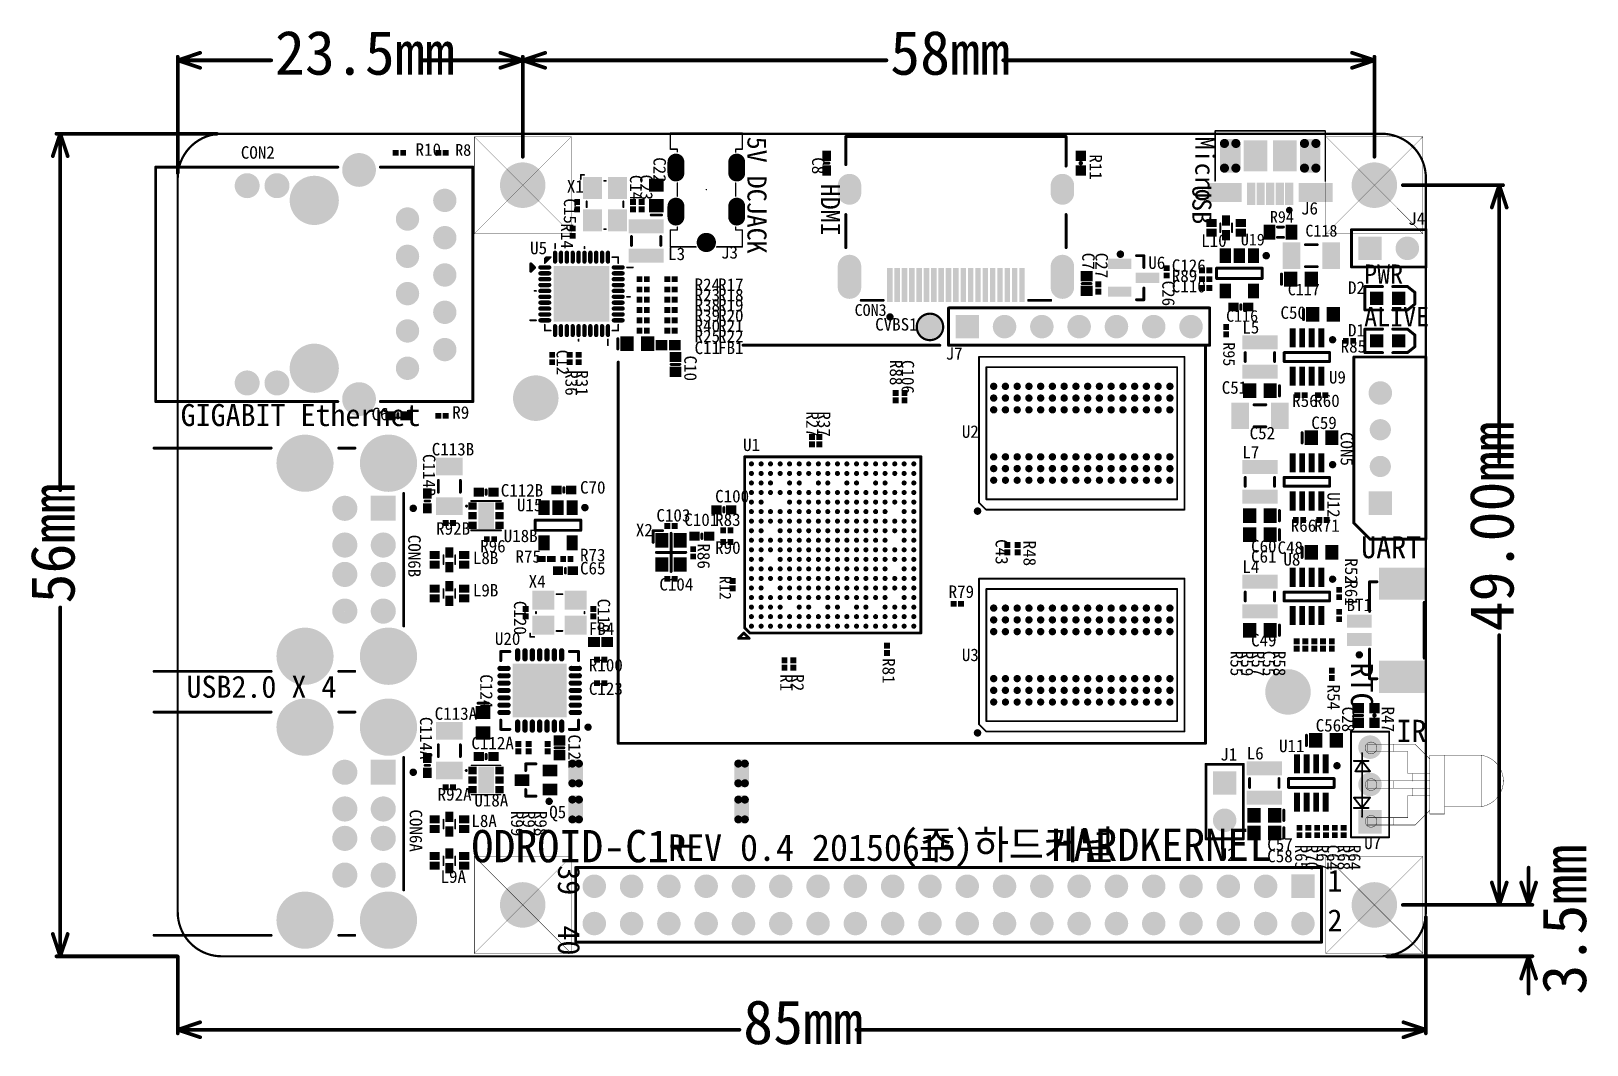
# Model space of a CAD drawing. Header units: millimetres. Extents: x 15 to 121, y 19 to 88.
import ezdxf

# ---------------------------------------------------------------- set-up
doc = ezdxf.new("R2010")
doc.units = ezdxf.units.MM
for name, color, linetype in [('KeepOutLayer', 6, 'Continuous'), ('Mechanical2', 216, 'Continuous'), ('TopOverlay', 2, 'Continuous'), ('TopPaste', 8, 'Continuous'), ('TopSolder', 216, 'Continuous')]:
    doc.layers.add(name, color=color, linetype=linetype)

msp = doc.modelspace()

# ---------------------------------------------------------------- texts
at = {"layer": 'Mechanical2'}
for s, p in [('23.5mm', (32.02, 85.42)), ('58mm', (73.92, 85.42)), ('85mm', (63.91, 19.42))]:
    msp.add_text(s, height=3, dxfattribs=at).set_placement(p)
for s, p in [('49.00mm', (116.38, 47.52)), ('56mm', (18.38, 49.42)), ('3.5mm', (121.32, 22.79))]:
    msp.add_text(s, height=3, rotation=90, dxfattribs=at).set_placement(p)
at = {"layer": 'TopOverlay'}
for s, height, p in [('CON2', 0.85, (29.7, 79.7)), ('R10', 0.85, (41.6, 79.9)), ('R8', 0.8, (44.3, 79.9)), ('X1', 0.85, (51.9, 77.4)), ('J6', 0.85, (101.9, 75.9)), ('R94', 0.8, (99.78, 75.34)), ('J4', 0.85, (109.2, 75.2)), ('L10', 0.85, (95.1, 73.7)), ('U19', 0.8, (97.8, 73.8)), ('C118', 0.8, (102.2, 74.4)), ('U5', 0.85, (49.4, 73.2)), ('L3', 0.85, (58.8, 72.8)), ('J3', 0.85, (62.4, 72.9)), ('U6', 0.85, (91.5, 72.2)), ('C126', 0.85, (93.1, 72)), ('R89', 0.85, (93.1, 71.3)), ('R24', 0.85, (60.6, 70.7)), ('R17', 0.85, (62.2, 70.7)), ('C110', 0.85, (93.1, 70.6)), ('C117', 0.8, (101, 70.4)), ('D2', 0.85, (105.1, 70.5)), ('R23', 0.85, (60.6, 70)), ('R38', 0.85, (60.6, 69.3)), ('R18', 0.85, (62.2, 70)), ('R19', 0.85, (62.2, 69.3)), ('R39', 0.85, (60.6, 68.6)), ('R20', 0.85, (62.2, 68.6)), ('CON3', 0.8, (71.5, 69)), ('C116', 0.8, (96.8, 68.6)), ('C50', 0.85, (100.5, 68.8)), ('R40', 0.85, (60.6, 67.9)), ('R25', 0.85, (60.6, 67.2)), ('R21', 0.85, (62.2, 67.9)), ('R22', 0.85, (62.2, 67.2)), ('CVBS1', 0.85, (72.9, 68)), ('L5', 0.85, (97.9, 67.8)), ('D1', 0.85, (105.1, 67.6)), ('C11', 0.85, (60.6, 66.4)), ('FB1', 0.85, (62.2, 66.4)), ('J7', 0.85, (77.7, 66.02)), ('R85', 0.85, (104.6, 66.5)), ('U9', 0.85, (103.8, 64.4)), ('C51', 0.85, (96.5, 63.7)), ('R56', 0.85, (101.3, 62.8)), ('R60', 0.85, (102.8, 62.8)), ('C6', 0.85, (38.6, 61.9)), ('R9', 0.85, (44.1, 62)), ('U2', 0.85, (78.8, 60.7)), ('C52', 0.85, (98.4, 60.6)), ('C59', 0.85, (102.6, 61.3)), ('U1', 0.85, (63.9, 59.8)), ('C113B', 0.85, (42.7, 59.5)), ('L7', 0.85, (97.9, 59.3)), ('C112B', 0.85, (47.4, 56.7)), ('C70', 0.85, (52.8, 56.9)), ('U15', 0.85, (48.5, 55.7)), ('C100', 0.85, (62, 56.3)), ('C103', 0.85, (58, 55)), ('C101', 0.85, (59.9, 54.7)), ('R83', 0.85, (62, 54.7)), ('R66', 0.85, (101.2, 54.3)), ('R71', 0.85, (102.8, 54.3)), ('R92B', 0.85, (43, 54.1)), ('U18B', 0.85, (47.6, 53.6)), ('X2', 0.85, (56.6, 54)), ('R96', 0.85, (46, 52.9)), ('R75', 0.85, (48.4, 52.2)), ('R73', 0.85, (52.8, 52.3)), ('R90', 0.85, (62, 52.8)), ('C60', 0.85, (98.5, 52.9)), ('C61', 0.85, (98.5, 52.2)), ('C48', 0.85, (100.3, 52.8)), ('L8B', 0.85, (45.5, 52.1)), ('C65', 0.85, (52.8, 51.4)), ('L4', 0.85, (97.9, 51.5)), ('U8', 0.85, (100.7, 52)), ('X4', 0.85, (49.3, 50.5)), ('C104', 0.85, (58.2, 50.3)), ('L9B', 0.85, (45.5, 49.9)), ('R79', 0.85, (77.9, 49.8)), ('BT1', 0.85, (105, 48.9)), ('FB4', 0.85, (53.4, 47.28)), ('U20', 0.85, (47, 46.6)), ('C49', 0.85, (98.5, 46.5)), ('R100', 0.85, (53.4, 44.8)), ('U3', 0.85, (78.8, 45.5)), ('C123', 0.85, (53.4, 43.2)), ('C113A', 0.85, (42.9, 41.5)), ('C56', 0.85, (102.9, 40.7)), ('C112A', 0.85, (45.4, 39.5)), ('J1', 0.85, (96.4, 38.73)), ('L6', 0.85, (98.2, 38.8)), ('U11', 0.85, (100.4, 39.3)), ('R92A', 0.85, (43.1, 36)), ('U18A', 0.85, (45.6, 35.6)), ('L8A', 0.85, (45.4, 34.2)), ('Q5', 0.85, (50.7, 34.8)), ('ODROID-C1+', 2.2, (45.4, 31.8)), ('C57', 0.85, (99.6, 32.6)), ('U7', 0.85, (106.2, 32.7)), ('J2', 0.85, (96.3, 31.9)), ('C58', 0.85, (99.6, 31.8)), ('L9A', 0.85, (43.3, 30.4))]:
    msp.add_text(s, height=height, dxfattribs=at).set_placement(p)
for s, height, rotation, p in [('5V DCJACK', 1.3, 270, (64.2, 81.2)), ('Micro', 1.3, 270, (94.7, 81.2)), ('C22', 0.85, 270, (57.8, 79.8)), ('C8', 0.85, 270, (68.6, 79.8)), ('R11', 0.85, 270, (87.5, 80)), ('C14', 0.85, 270, (56.2, 78.6)), ('C23', 0.85, 270, (56.9, 78.62)), ('HDMI', 1.3, 270, (69.2, 78)), ('USB', 1.3, 270, (94.5, 77.9)), ('C15', 0.85, 270, (51.7, 77)), ('R14', 0.85, 270, (51.5, 75.3)), ('C7', 0.85, 270, (87, 73.3)), ('C27', 0.85, 270, (87.9, 73.3)), ('PWR', 1.3, 360, (106.2, 71.2)), ('C26', 0.85, 270, (92.45, 71.4)), ('ALIVE', 1.3, 360, (106.2, 68.3)), ('R95', 0.8, 270, (96.6, 67.2)), ('C12', 0.85, 270, (51.2, 66.7)), ('C10', 0.85, 270, (59.9, 66.3)), ('R88', 0.85, 270, (73.9, 66)), ('C106', 0.85, 270, (74.7, 66)), ('R36', 0.85, 270, (51.8, 65.3)), ('R31', 0.85, 270, (52.5, 65.3)), ('GIGABIT Ethernet', 1.5, 360, (25.6, 61.5)), ('R27', 0.85, 270, (68.2, 62.5)), ('R37', 0.85, 270, (69, 62.5)), ('CON5', 0.85, 270, (104.6, 61.1)), ('C114B', 0.85, 270, (42.1, 59.6)), ('U12', 0.85, 270, (103.7, 57)), ('CON6B', 0.85, 270, (41.1, 54.1)), ('R86', 0.85, 270, (60.8, 53.51)), ('C43', 0.85, 270, (81.1, 53.8)), ('R48', 0.85, 270, (83, 53.7)), ('UART', 1.5, 360, (106, 52.5)), ('R52', 0.85, 270, (104.9, 52.5)), ('R12', 0.8, 270, (62.3, 51.3)), ('R61', 0.85, 270, (104.9, 51)), ('C120', 0.85, 270, (48.3, 49.6)), ('C119', 0.85, 270, (54, 49.75)), ('R81', 0.85, 270, (73.4, 45.7)), ('R55', 0.85, 270, (97.1, 46.2)), ('R59', 0.85, 270, (97.8, 46.2)), ('R57', 0.85, 270, (98.55, 46.2)), ('C55', 0.85, 270, (99.3, 46.2)), ('R58', 0.85, 270, (100, 46.2)), ('USB2.0 X 4', 1.5, 360, (26, 43)), ('C124', 0.85, 270, (46, 44.6)), ('R1', 0.85, 270, (66.43, 44.6)), ('R2', 0.85, 270, (67.2, 44.6)), ('RTC', 1.5, 270, (105.3, 45.4)), ('R54', 0.85, 270, (103.7, 43.9)), ('C114A', 0.85, 270, (41.9, 41.7)), ('C28', 0.85, 270, (104.7, 42.4)), ('R47', 0.85, 270, (107.4, 42.4)), ('IR', 1.5, 360, (108.4, 40)), ('C121', 0.85, 270, (52, 40.5)), ('CON6A', 0.85, 270, (41.2, 35.4)), ('R99', 0.85, 270, (48.1, 35.3)), ('R97', 0.85, 270, (48.9, 35.3)), ('R98', 0.85, 270, (49.7, 35.3)), ('(주)하드커널', 2, 360, (74.5, 32)), ('HARDKERNEL', 2.2, 360, (84.9, 31.9)), ('REV 0.4 20150615', 1.8, 360, (58.8, 31.9)), ('R65', 0.85, 270, (101.5, 33)), ('R70', 0.85, 270, (102.22, 33)), ('R67', 0.85, 270, (102.95, 33)), ('C64', 0.85, 270, (103.67, 33)), ('R68', 0.85, 270, (104.4, 33)), ('R64', 0.85, 270, (105.12, 33))]:
    msp.add_text(s, height=height, rotation=rotation, dxfattribs=at).set_placement(p)

# ---------------------------------------------------------------- blocks, each defined once
blk = doc.blocks.new('HJ02_AH0121_A1_4')
at = {"layer": 'TopOverlay', "const_width": 0.1}
for points in [[(-3.9, 2.45), (-3.9, 0.7)], [(-3.9, 2.45), (-2.75, 2.45)], [(-2.75, 2.45), (-2.75, 1.97)], [(2.75, 2.45), (2.75, 1.97)], [(2.75, 2.45), (3.85, 2.45)], [(3.85, 2.45), (3.85, -2.45)], [(-2.75, 1.97), (-2.55, 1.97)], [(-0.45, 1.97), (0.45, 1.97)], [(2.57, 1.97), (2.75, 1.97)], [(-3.9, -0.7), (-3.9, -2.45)], [(-2.75, -2), (-2.55, -2)], [(-2.75, -2), (-2.75, -2.45)], [(-0.45, -2), (0.45, -2)], [(2.55, -2), (2.75, -2)], [(2.75, -2), (2.75, -2.45)], [(-3.9, -2.45), (-2.75, -2.45)], [(2.75, -2.45), (3.85, -2.45)]]:
    blk.add_lwpolyline(points, dxfattribs=at)
at = {"layer": 'TopOverlay', "const_width": 0.05}
for points in [[(-3.93, 2.45, 1), (-3.88, 2.45, 1)], [(-3.93, 2.45, 1), (-3.88, 2.45, 1)], [(-2.77, 2.45, 1), (-2.73, 2.45, 1)], [(-2.77, 2.45, 1), (-2.73, 2.45, 1)], [(2.73, 2.45, 1), (2.77, 2.45, 1)], [(2.73, 2.45, 1), (2.77, 2.45, 1)], [(3.83, 2.45, 1), (3.87, 2.45, 1)], [(3.83, 2.45, 1), (3.87, 2.45, 1)], [(-2.77, 1.97, 1), (-2.73, 1.97, 1)], [(-2.77, 1.97, 1), (-2.73, 1.97, 1)], [(-2.57, 1.97, 1), (-2.53, 1.97, 1)], [(-0.47, 1.97, 1), (-0.43, 1.97, 1)], [(0.43, 1.97, 1), (0.47, 1.97, 1)], [(2.55, 1.97, 1), (2.6, 1.97, 1)], [(2.73, 1.97, 1), (2.77, 1.97, 1)], [(2.73, 1.97, 1), (2.77, 1.97, 1)], [(-3.93, 0.7, 1), (-3.88, 0.7, 1)], [(-3.93, -0.7, 1), (-3.88, -0.7, 1)], [(-2.77, -2, 1), (-2.73, -2, 1)], [(-2.77, -2, 1), (-2.73, -2, 1)], [(-2.57, -2, 1), (-2.53, -2, 1)], [(-0.47, -2, 1), (-0.43, -2, 1)], [(0.43, -2, 1), (0.47, -2, 1)], [(2.53, -2, 1), (2.57, -2, 1)], [(2.73, -2, 1), (2.77, -2, 1)], [(2.73, -2, 1), (2.77, -2, 1)], [(-3.93, -2.45, 1), (-3.88, -2.45, 1)], [(-3.93, -2.45, 1), (-3.88, -2.45, 1)], [(-2.77, -2.45, 1), (-2.73, -2.45, 1)], [(-2.77, -2.45, 1), (-2.73, -2.45, 1)], [(2.73, -2.45, 1), (2.77, -2.45, 1)], [(2.73, -2.45, 1), (2.77, -2.45, 1)], [(3.83, -2.45, 1), (3.87, -2.45, 1)], [(3.83, -2.45, 1), (3.87, -2.45, 1)]]:
    blk.add_lwpolyline(points, format="xyb", close=True, dxfattribs=at)
at = {"layer": 'TopSolder', "const_width": 1.15}
for points in [[(-1.13, 2.07), (-1.87, 2.07)], [(1.87, 2.07), (1.13, 2.07)], [(-1.13, -2.07), (-1.87, -2.07)], [(1.87, -2.07), (1.13, -2.07)]]:
    blk.add_lwpolyline(points, dxfattribs=at)
at = {"layer": 'TopSolder'}
for points, const_width in [([(-2.16, 2.07, 1), (-1.59, 2.07, 1)], 0.575), ([(-1.41, 2.07, 1), (-0.84, 2.07, 1)], 0.575), ([(0.84, 2.07, 1), (1.41, 2.07, 1)], 0.575), ([(1.59, 2.07, 1), (2.16, 2.07, 1)], 0.575), ([(-3.93, 0, 1), (-3.27, 0, 1)], 0.65), ([(-0.02, 0, 1), (0.02, 0, 1)], 0.05), ([(-2.16, -2.07, 1), (-1.59, -2.07, 1)], 0.575), ([(-1.41, -2.07, 1), (-0.84, -2.07, 1)], 0.575), ([(0.84, -2.07, 1), (1.41, -2.07, 1)], 0.575), ([(1.59, -2.07, 1), (2.16, -2.07, 1)], 0.575)]:
    blk.add_lwpolyline(points, format="xyb", close=True, dxfattribs=dict(at, const_width=const_width))
blk = doc.blocks.new('HDR1X7_5')
at = {"layer": 'TopOverlay', "const_width": 0.2}
for points in [[(-1.27, -1.27), (-1.27, 1.27)], [(-1.27, 1.27), (16.51, 1.27)], [(16.51, -1.27), (16.51, 1.27)], [(-1.27, -1.27), (16.51, -1.27)]]:
    blk.add_lwpolyline(points, dxfattribs=at)
at = {"layer": 'TopOverlay', "const_width": 0.1}
for points in [[(-1.32, 1.27, 1), (-1.22, 1.27, 1)], [(-1.32, 1.27, 1), (-1.22, 1.27, 1)], [(16.46, 1.27, 1), (16.56, 1.27, 1)], [(16.46, 1.27, 1), (16.56, 1.27, 1)], [(-1.32, -1.27, 1), (-1.22, -1.27, 1)], [(-1.32, -1.27, 1), (-1.22, -1.27, 1)], [(16.46, -1.27, 1), (16.56, -1.27, 1)], [(16.46, -1.27, 1), (16.56, -1.27, 1)]]:
    blk.add_lwpolyline(points, format="xyb", close=True, dxfattribs=at)
at = {"layer": 'TopSolder', "const_width": 0.8}
for points in [[(2.14, 0, 1), (2.94, 0, 1)], [(4.68, 0, 1), (5.48, 0, 1)], [(7.22, 0, 1), (8.02, 0, 1)], [(9.76, 0, 1), (10.56, 0, 1)], [(12.3, 0, 1), (13.1, 0, 1)], [(14.84, 0, 1), (15.64, 0, 1)]]:
    blk.add_lwpolyline(points, format="xyb", close=True, dxfattribs=at)
at = {"layer": 'TopSolder'}
blk.add_solid([(-0.8, -0.8), (0.8, -0.8), (-0.8, 0.8), (0.8, 0.8)], dxfattribs=at)
blk = doc.blocks.new('CAPC1608L_6')
at = {"layer": 'TopOverlay', "const_width": 0.2}
blk.add_lwpolyline([(-1.33, -0.35), (-1.33, 0.35)], dxfattribs=at)
at = {"layer": 'TopOverlay', "const_width": 0.1}
for points in [[(-1.38, 0.35, 1), (-1.28, 0.35, 1)], [(-1.38, -0.35, 1), (-1.28, -0.35, 1)]]:
    blk.add_lwpolyline(points, format="xyb", close=True, dxfattribs=at)
at = {"layer": 'TopPaste'}
for points in [[(-0.3, -0.45), (-0.3, 0.45), (-1.1, -0.45), (-1.1, 0.45)], [(1.1, -0.45), (1.1, 0.45), (0.3, -0.45), (0.3, 0.45)]]:
    blk.add_solid(points, dxfattribs=at)
at = {"layer": 'TopSolder'}
for points in [[(-0.25, -0.5), (-0.25, 0.5), (-1.15, -0.5), (-1.15, 0.5)], [(1.15, -0.5), (1.15, 0.5), (0.25, -0.5), (0.25, 0.5)]]:
    blk.add_solid(points, dxfattribs=at)
blk = doc.blocks.new('SOT23_5BL_7')
at = {"layer": 'TopOverlay'}
for points, const_width in [([(-1.07, 1.83, 1), (-1.33, 1.83, 1)], 0.25), ([(-1.39, 1.83, 1), (-1.26, 1.83, 1)], 0.125), ([(-1.14, 1.83, 1), (-1.01, 1.83, 1)], 0.125), ([(-0.4, 1.55, 1), (-0.3, 1.55, 1)], 0.1), ([(-0.4, 1.55, 1), (-0.3, 1.55, 1)], 0.1), ([(0.3, 1.55, 1), (0.4, 1.55, 1)], 0.1), ([(0.3, 1.55, 1), (0.4, 1.55, 1)], 0.1), ([(-0.4, -1.55, 1), (-0.3, -1.55, 1)], 0.1), ([(-0.4, -1.55, 1), (-0.3, -1.55, 1)], 0.1), ([(0.3, -1.55, 1), (0.4, -1.55, 1)], 0.1), ([(0.3, -1.55, 1), (0.4, -1.55, 1)], 0.1)]:
    blk.add_lwpolyline(points, format="xyb", close=True, dxfattribs=dict(at, const_width=const_width))
at = {"layer": 'TopOverlay', "const_width": 0.2}
for points in [[(-0.35, -1.55), (-0.35, 1.55)], [(0.35, 1.55), (-0.35, 1.55)], [(0.35, -1.55), (0.35, 1.55)], [(0.35, -1.55), (-0.35, -1.55)]]:
    blk.add_lwpolyline(points, dxfattribs=at)
at = {"layer": 'TopPaste'}
for points in [[(-0.75, 0.63), (-0.75, 1.28), (-1.65, 0.63), (-1.65, 1.28)], [(1.65, 0.63), (1.65, 1.28), (0.75, 0.63), (0.75, 1.28)], [(-0.75, -0.33), (-0.75, 0.33), (-1.65, -0.33), (-1.65, 0.33)], [(-0.75, -1.27), (-0.75, -0.62), (-1.65, -1.27), (-1.65, -0.62)], [(1.65, -1.27), (1.65, -0.62), (0.75, -1.27), (0.75, -0.62)]]:
    blk.add_solid(points, dxfattribs=at)
at = {"layer": 'TopSolder'}
for points in [[(-0.7, 0.58), (-0.7, 1.33), (-1.7, 0.58), (-1.7, 1.33)], [(1.7, 0.58), (1.7, 1.33), (0.7, 0.58), (0.7, 1.33)], [(-0.7, -0.38), (-0.7, 0.38), (-1.7, -0.38), (-1.7, 0.38)], [(-0.7, -1.33), (-0.7, -0.57), (-1.7, -1.33), (-1.7, -0.57)], [(1.7, -1.33), (1.7, -0.57), (0.7, -1.33), (0.7, -0.57)]]:
    blk.add_solid(points, dxfattribs=at)
blk = doc.blocks.new('RESC0603E_8')
at = {"layer": 'TopPaste'}
for points in [[(-0.1, -0.15), (-0.1, 0.15), (-0.4, -0.15), (-0.4, 0.15)], [(0.4, -0.15), (0.4, 0.15), (0.1, -0.15), (0.1, 0.15)]]:
    blk.add_solid(points, dxfattribs=at)
at = {"layer": 'TopSolder'}
for points in [[(-0.05, -0.2), (-0.05, 0.2), (-0.45, -0.2), (-0.45, 0.2)], [(0.45, -0.2), (0.45, 0.2), (0.05, -0.2), (0.05, 0.2)]]:
    blk.add_solid(points, dxfattribs=at)
blk = doc.blocks.new('CAPC3216L_9')
at = {"layer": 'TopOverlay', "const_width": 0.2}
for points in [[(0.4, 0.75), (-0.4, 0.75)], [(0.4, -0.75), (-0.4, -0.75)]]:
    blk.add_lwpolyline(points, dxfattribs=at)
at = {"layer": 'TopOverlay', "const_width": 0.1}
for points in [[(-0.45, 0.75, 1), (-0.35, 0.75, 1)], [(0.35, 0.75, 1), (0.45, 0.75, 1)], [(-0.45, -0.75, 1), (-0.35, -0.75, 1)], [(0.35, -0.75, 1), (0.45, -0.75, 1)]]:
    blk.add_lwpolyline(points, format="xyb", close=True, dxfattribs=at)
at = {"layer": 'TopPaste'}
for points in [[(-0.8, -0.85), (-0.8, 0.85), (-1.9, -0.85), (-1.9, 0.85)], [(1.9, -0.85), (1.9, 0.85), (0.8, -0.85), (0.8, 0.85)]]:
    blk.add_solid(points, dxfattribs=at)
at = {"layer": 'TopSolder'}
for points in [[(-0.75, -0.9), (-0.75, 0.9), (-1.95, -0.9), (-1.95, 0.9)], [(1.95, -0.9), (1.95, 0.9), (0.75, -0.9), (0.75, 0.9)]]:
    blk.add_solid(points, dxfattribs=at)
blk = doc.blocks.new('CAPC1005L_10')
at = {"layer": 'TopOverlay', "const_width": 0.2}
blk.add_lwpolyline([(0, 0.15), (0, -0.15)], dxfattribs=at)
at = {"layer": 'TopOverlay', "const_width": 0.1}
for points in [[(-0.05, 0.15, 1), (0.05, 0.15, 1)], [(-0.05, -0.15, 1), (0.05, -0.15, 1)]]:
    blk.add_lwpolyline(points, format="xyb", close=True, dxfattribs=at)
at = {"layer": 'TopPaste'}
for points in [[(-0.2, -0.25), (-0.2, 0.25), (-0.8, -0.25), (-0.8, 0.25)], [(0.8, -0.25), (0.8, 0.25), (0.2, -0.25), (0.2, 0.25)]]:
    blk.add_solid(points, dxfattribs=at)
at = {"layer": 'TopSolder'}
for points in [[(-0.15, -0.3), (-0.15, 0.3), (-0.85, -0.3), (-0.85, 0.3)], [(0.85, -0.3), (0.85, 0.3), (0.15, -0.3), (0.15, 0.3)]]:
    blk.add_solid(points, dxfattribs=at)
blk = doc.blocks.new('RESC1608L_11')
at = {"layer": 'TopOverlay', "const_width": 0.2}
for points in [[(-0.2, 0.35), (0.2, 0.35)], [(-0.2, -0.35), (0.2, -0.35)]]:
    blk.add_lwpolyline(points, dxfattribs=at)
at = {"layer": 'TopOverlay', "const_width": 0.1}
for points in [[(-0.25, 0.35, 1), (-0.15, 0.35, 1)], [(0.15, 0.35, 1), (0.25, 0.35, 1)], [(-0.25, -0.35, 1), (-0.15, -0.35, 1)], [(0.15, -0.35, 1), (0.25, -0.35, 1)]]:
    blk.add_lwpolyline(points, format="xyb", close=True, dxfattribs=at)
at = {"layer": 'TopPaste'}
for points in [[(-0.4, -0.45), (-0.4, 0.45), (-1.1, -0.45), (-1.1, 0.45)], [(1.1, -0.45), (1.1, 0.45), (0.4, -0.45), (0.4, 0.45)]]:
    blk.add_solid(points, dxfattribs=at)
at = {"layer": 'TopSolder'}
for points in [[(-0.35, -0.5), (-0.35, 0.5), (-1.15, -0.5), (-1.15, 0.5)], [(1.15, -0.5), (1.15, 0.5), (0.35, -0.5), (0.35, 0.5)]]:
    blk.add_solid(points, dxfattribs=at)
blk = doc.blocks.new('RESC0603E_12')
at = {"layer": 'TopPaste'}
for points in [[(-0.1, -0.15), (-0.1, 0.15), (-0.4, -0.15), (-0.4, 0.15)], [(0.4, -0.15), (0.4, 0.15), (0.1, -0.15), (0.1, 0.15)]]:
    blk.add_solid(points, dxfattribs=at)
at = {"layer": 'TopSolder'}
for points in [[(-0.05, -0.2), (-0.05, 0.2), (-0.45, -0.2), (-0.45, 0.2)], [(0.45, -0.2), (0.45, 0.2), (0.05, -0.2), (0.05, 0.2)]]:
    blk.add_solid(points, dxfattribs=at)
blk = doc.blocks.new('RESC0603E_13')
at = {"layer": 'TopPaste'}
for points in [[(-0.1, -0.15), (-0.1, 0.15), (-0.4, -0.15), (-0.4, 0.15)], [(0.4, -0.15), (0.4, 0.15), (0.1, -0.15), (0.1, 0.15)]]:
    blk.add_solid(points, dxfattribs=at)
at = {"layer": 'TopSolder'}
for points in [[(-0.05, -0.2), (-0.05, 0.2), (-0.45, -0.2), (-0.45, 0.2)], [(0.45, -0.2), (0.45, 0.2), (0.05, -0.2), (0.05, 0.2)]]:
    blk.add_solid(points, dxfattribs=at)
blk = doc.blocks.new('FD05015_19_16')
at = {"layer": 'TopOverlay'}
for points, const_width in [([(4.62, 1.97, 1), (4.37, 1.97, 1)], 0.25), ([(4.31, 1.97, 1), (4.44, 1.97, 1)], 0.125), ([(4.56, 1.97, 1), (4.69, 1.97, 1)], 0.125), ([(-6.5, 0.84, 1), (-6.4, 0.84, 1)], 0.1), ([(-5, 0.84, 1), (-4.9, 0.84, 1)], 0.1), ([(4.9, 0.84, 1), (5, 0.84, 1)], 0.1), ([(6.4, 0.84, 1), (6.5, 0.84, 1)], 0.1), ([(-7.55, -2.75, 1), (-7.45, -2.75, 1)], 0.1), ([(7.45, -2.75, 1), (7.55, -2.75, 1)], 0.1), ([(-7.55, -5, 1), (-7.45, -5, 1)], 0.1), ([(7.45, -5, 1), (7.55, -5, 1)], 0.1), ([(-7.55, -8.3, 1), (-7.45, -8.3, 1)], 0.1), ([(7.45, -8.4, 1), (7.55, -8.4, 1)], 0.1), ([(-7.55, -10.31, 1), (-7.45, -10.31, 1)], 0.1), ([(-7.55, -10.31, 1), (-7.45, -10.31, 1)], 0.1), ([(7.45, -10.31, 1), (7.55, -10.31, 1)], 0.1), ([(7.45, -10.31, 1), (7.55, -10.31, 1)], 0.1)]:
    blk.add_lwpolyline(points, format="xyb", close=True, dxfattribs=dict(at, const_width=const_width))
at = {"layer": 'TopOverlay', "const_width": 0.2}
for points in [[(-4.95, 0.84), (-6.45, 0.84)], [(6.45, 0.84), (4.95, 0.84)], [(-7.5, -2.75), (-7.5, -5)], [(7.5, -2.75), (7.5, -5)], [(-7.5, -8.3), (-7.5, -10.31)], [(7.5, -8.4), (7.5, -10.31)], [(7.5, -10.31), (-7.5, -10.31)]]:
    blk.add_lwpolyline(points, dxfattribs=at)
at = {"layer": 'TopPaste'}
for points in [[(-4.64, -1.3), (-4.36, -1.3), (-4.64, 0.9), (-4.36, 0.9)], [(-4.14, -1.3), (-3.86, -1.3), (-4.14, 0.9), (-3.86, 0.9)], [(-3.64, -1.3), (-3.36, -1.3), (-3.64, 0.9), (-3.36, 0.9)], [(-3.14, -1.3), (-2.86, -1.3), (-3.14, 0.9), (-2.86, 0.9)], [(-2.64, -1.3), (-2.36, -1.3), (-2.64, 0.9), (-2.36, 0.9)], [(-2.14, -1.3), (-1.86, -1.3), (-2.14, 0.9), (-1.86, 0.9)], [(-1.64, -1.3), (-1.36, -1.3), (-1.64, 0.9), (-1.36, 0.9)], [(-1.14, -1.3), (-0.86, -1.3), (-1.14, 0.9), (-0.86, 0.9)], [(-0.64, -1.3), (-0.36, -1.3), (-0.64, 0.9), (-0.36, 0.9)], [(-0.14, -1.3), (0.14, -1.3), (-0.14, 0.9), (0.14, 0.9)], [(0.36, -1.3), (0.64, -1.3), (0.36, 0.9), (0.64, 0.9)], [(0.86, -1.3), (1.14, -1.3), (0.86, 0.9), (1.14, 0.9)], [(1.36, -1.3), (1.64, -1.3), (1.36, 0.9), (1.64, 0.9)], [(1.86, -1.3), (2.14, -1.3), (1.86, 0.9), (2.14, 0.9)], [(2.36, -1.3), (2.64, -1.3), (2.36, 0.9), (2.64, 0.9)], [(2.86, -1.3), (3.14, -1.3), (2.86, 0.9), (3.14, 0.9)], [(3.36, -1.3), (3.64, -1.3), (3.36, 0.9), (3.64, 0.9)], [(3.86, -1.3), (4.14, -1.3), (3.86, 0.9), (4.14, 0.9)], [(4.36, -1.3), (4.64, -1.3), (4.36, 0.9), (4.64, 0.9)]]:
    blk.add_solid(points, dxfattribs=at)
at = {"layer": 'TopSolder', "const_width": 1.6}
for points in [[(-7.25, -0.06), (-7.25, -1.46)], [(7.25, -0.06), (7.25, -1.46)], [(-7.25, -6.47), (-7.25, -6.97)], [(7.25, -6.47), (7.25, -6.97)]]:
    blk.add_lwpolyline(points, dxfattribs=at)
at = {"layer": 'TopSolder', "const_width": 0.8}
for points in [[(-7.65, -0.06, 1), (-6.85, -0.06, 1)], [(6.85, -0.06, 1), (7.65, -0.06, 1)], [(-7.65, -1.46, 1), (-6.85, -1.46, 1)], [(6.85, -1.46, 1), (7.65, -1.46, 1)], [(-7.65, -6.47, 1), (-6.85, -6.47, 1)], [(-7.65, -6.97, 1), (-6.85, -6.97, 1)], [(6.85, -6.47, 1), (7.65, -6.47, 1)], [(6.85, -6.97, 1), (7.65, -6.97, 1)]]:
    blk.add_lwpolyline(points, format="xyb", close=True, dxfattribs=at)
at = {"layer": 'TopSolder'}
for points in [[(-4.69, -1.35), (-4.31, -1.35), (-4.69, 0.95), (-4.31, 0.95)], [(-4.19, -1.35), (-3.81, -1.35), (-4.19, 0.95), (-3.81, 0.95)], [(-3.69, -1.35), (-3.31, -1.35), (-3.69, 0.95), (-3.31, 0.95)], [(-3.19, -1.35), (-2.81, -1.35), (-3.19, 0.95), (-2.81, 0.95)], [(-2.69, -1.35), (-2.31, -1.35), (-2.69, 0.95), (-2.31, 0.95)], [(-2.19, -1.35), (-1.81, -1.35), (-2.19, 0.95), (-1.81, 0.95)], [(-1.69, -1.35), (-1.31, -1.35), (-1.69, 0.95), (-1.31, 0.95)], [(-1.19, -1.35), (-0.81, -1.35), (-1.19, 0.95), (-0.81, 0.95)], [(-0.69, -1.35), (-0.31, -1.35), (-0.69, 0.95), (-0.31, 0.95)], [(-0.19, -1.35), (0.19, -1.35), (-0.19, 0.95), (0.19, 0.95)], [(0.31, -1.35), (0.69, -1.35), (0.31, 0.95), (0.69, 0.95)], [(0.81, -1.35), (1.19, -1.35), (0.81, 0.95), (1.19, 0.95)], [(1.31, -1.35), (1.69, -1.35), (1.31, 0.95), (1.69, 0.95)], [(1.81, -1.35), (2.19, -1.35), (1.81, 0.95), (2.19, 0.95)], [(2.31, -1.35), (2.69, -1.35), (2.31, 0.95), (2.69, 0.95)], [(2.81, -1.35), (3.19, -1.35), (2.81, 0.95), (3.19, 0.95)], [(3.31, -1.35), (3.69, -1.35), (3.31, 0.95), (3.69, 0.95)], [(3.81, -1.35), (4.19, -1.35), (3.81, 0.95), (4.19, 0.95)], [(4.31, -1.35), (4.69, -1.35), (4.31, 0.95), (4.69, 0.95)]]:
    blk.add_solid(points, dxfattribs=at)
blk = doc.blocks.new('LFBGA306_27')
at = {"layer": 'TopOverlay', "const_width": 0.2}
for points in [[(-6.35, 6.4), (-6.35, 5.69)], [(-6.35, 6.4), (-5.99, 6.05)], [(-5.99, 6.05), (-6.35, 5.69)], [(-5.64, 5.99), (-5.99, 5.64)], [(-5.99, 5.64), (-5.99, -6.01)], [(-5.64, 5.99), (6.01, 5.99)], [(6.01, 5.99), (6.01, -6.01)], [(-5.99, -6.01), (6.01, -6.01)]]:
    blk.add_lwpolyline(points, dxfattribs=at)
at = {"layer": 'TopOverlay', "const_width": 0.1}
for points in [[(-6.4, 6.4, 1), (-6.3, 6.4, 1)], [(-6.4, 6.4, 1), (-6.3, 6.4, 1)], [(-6.4, 5.69, 1), (-6.3, 5.69, 1)], [(-6.4, 5.69, 1), (-6.3, 5.69, 1)], [(-6.04, 6.05, 1), (-5.94, 6.05, 1)], [(-6.04, 6.05, 1), (-5.94, 6.05, 1)], [(-6.04, 5.64, 1), (-5.94, 5.64, 1)], [(-6.04, 5.64, 1), (-5.94, 5.64, 1)], [(-5.69, 5.99, 1), (-5.59, 5.99, 1)], [(-5.69, 5.99, 1), (-5.59, 5.99, 1)], [(5.96, 5.99, 1), (6.06, 5.99, 1)], [(5.96, 5.99, 1), (6.06, 5.99, 1)], [(-6.04, -6.01, 1), (-5.94, -6.01, 1)], [(-6.04, -6.01, 1), (-5.94, -6.01, 1)], [(5.96, -6.01, 1), (6.06, -6.01, 1)], [(5.96, -6.01, 1), (6.06, -6.01, 1)]]:
    blk.add_lwpolyline(points, format="xyb", close=True, dxfattribs=at)
at = {"layer": 'TopPaste', "const_width": 0.175}
for points in [[(-5.61, 5.53, 1), (-5.44, 5.53, 1)], [(-4.96, 5.53, 1), (-4.79, 5.53, 1)], [(-4.31, 5.53, 1), (-4.14, 5.53, 1)], [(-3.66, 5.53, 1), (-3.49, 5.53, 1)], [(-3.01, 5.53, 1), (-2.84, 5.53, 1)], [(-2.36, 5.53, 1), (-2.19, 5.53, 1)], [(-1.71, 5.53, 1), (-1.54, 5.53, 1)], [(-1.06, 5.53, 1), (-0.89, 5.53, 1)], [(-0.41, 5.53, 1), (-0.24, 5.53, 1)], [(0.24, 5.53, 1), (0.41, 5.53, 1)], [(0.89, 5.53, 1), (1.06, 5.53, 1)], [(1.54, 5.53, 1), (1.71, 5.53, 1)], [(2.19, 5.53, 1), (2.36, 5.53, 1)], [(2.84, 5.53, 1), (3.01, 5.53, 1)], [(3.49, 5.53, 1), (3.66, 5.53, 1)], [(4.14, 5.53, 1), (4.31, 5.53, 1)], [(4.79, 5.53, 1), (4.96, 5.53, 1)], [(5.44, 5.53, 1), (5.61, 5.53, 1)], [(-5.61, 4.87, 1), (-5.44, 4.87, 1)], [(-5.61, 4.23, 1), (-5.44, 4.23, 1)], [(-4.96, 4.87, 1), (-4.79, 4.87, 1)], [(-4.96, 4.23, 1), (-4.79, 4.23, 1)], [(-4.31, 4.87, 1), (-4.14, 4.87, 1)], [(-4.31, 4.23, 1), (-4.14, 4.23, 1)], [(-3.66, 4.87, 1), (-3.49, 4.87, 1)], [(-3.66, 4.23, 1), (-3.49, 4.23, 1)], [(-3.01, 4.87, 1), (-2.84, 4.87, 1)], [(-2.36, 4.87, 1), (-2.19, 4.87, 1)], [(-2.36, 4.23, 1), (-2.19, 4.23, 1)], [(-1.71, 4.87, 1), (-1.54, 4.87, 1)], [(-1.71, 4.23, 1), (-1.54, 4.23, 1)], [(-1.06, 4.87, 1), (-0.89, 4.87, 1)], [(-0.41, 4.87, 1), (-0.24, 4.87, 1)], [(-0.41, 4.23, 1), (-0.24, 4.23, 1)], [(0.24, 4.87, 1), (0.41, 4.87, 1)], [(0.24, 4.23, 1), (0.41, 4.23, 1)], [(0.89, 4.87, 1), (1.06, 4.87, 1)], [(1.54, 4.87, 1), (1.71, 4.87, 1)], [(1.54, 4.23, 1), (1.71, 4.23, 1)], [(2.19, 4.87, 1), (2.36, 4.87, 1)], [(2.19, 4.23, 1), (2.36, 4.23, 1)], [(2.84, 4.87, 1), (3.01, 4.87, 1)], [(3.49, 4.87, 1), (3.66, 4.87, 1)], [(3.49, 4.23, 1), (3.66, 4.23, 1)], [(4.14, 4.87, 1), (4.31, 4.87, 1)], [(4.14, 4.23, 1), (4.31, 4.23, 1)], [(4.79, 4.87, 1), (4.96, 4.87, 1)], [(4.79, 4.23, 1), (4.96, 4.23, 1)], [(5.44, 4.87, 1), (5.61, 4.87, 1)], [(5.44, 4.23, 1), (5.61, 4.23, 1)], [(-5.61, 3.57, 1), (-5.44, 3.57, 1)], [(-4.96, 3.57, 1), (-4.79, 3.57, 1)], [(-4.31, 3.57, 1), (-4.14, 3.57, 1)], [(-3.66, 3.57, 1), (-3.49, 3.57, 1)], [(-3.01, 3.57, 1), (-2.84, 3.57, 1)], [(-2.36, 3.57, 1), (-2.19, 3.57, 1)], [(-1.71, 3.57, 1), (-1.54, 3.57, 1)], [(-1.06, 3.57, 1), (-0.89, 3.57, 1)], [(-0.41, 3.57, 1), (-0.24, 3.57, 1)], [(0.24, 3.57, 1), (0.41, 3.57, 1)], [(0.89, 3.57, 1), (1.06, 3.57, 1)], [(1.54, 3.57, 1), (1.71, 3.57, 1)], [(2.19, 3.57, 1), (2.36, 3.57, 1)], [(3.49, 3.57, 1), (3.66, 3.57, 1)], [(4.79, 3.57, 1), (4.96, 3.57, 1)], [(5.44, 3.57, 1), (5.61, 3.57, 1)], [(-5.61, 2.93, 1), (-5.44, 2.93, 1)], [(-5.61, 2.27, 1), (-5.44, 2.27, 1)], [(-4.96, 2.93, 1), (-4.79, 2.93, 1)], [(-4.96, 2.27, 1), (-4.79, 2.27, 1)], [(-4.31, 2.27, 1), (-4.14, 2.27, 1)], [(-3.66, 2.93, 1), (-3.49, 2.93, 1)], [(-3.66, 2.27, 1), (-3.49, 2.27, 1)], [(-3.01, 2.93, 1), (-2.84, 2.93, 1)], [(-3.01, 2.27, 1), (-2.84, 2.27, 1)], [(-2.36, 2.93, 1), (-2.19, 2.93, 1)], [(-2.36, 2.27, 1), (-2.19, 2.27, 1)], [(-1.71, 2.93, 1), (-1.54, 2.93, 1)], [(-1.71, 2.27, 1), (-1.54, 2.27, 1)], [(-1.06, 2.93, 1), (-0.89, 2.93, 1)], [(-1.06, 2.27, 1), (-0.89, 2.27, 1)], [(-0.41, 2.93, 1), (-0.24, 2.93, 1)], [(-0.41, 2.27, 1), (-0.24, 2.27, 1)], [(0.24, 2.93, 1), (0.41, 2.93, 1)], [(0.24, 2.27, 1), (0.41, 2.27, 1)], [(0.89, 2.93, 1), (1.06, 2.93, 1)], [(0.89, 2.27, 1), (1.06, 2.27, 1)], [(1.54, 2.93, 1), (1.71, 2.93, 1)], [(1.54, 2.27, 1), (1.71, 2.27, 1)], [(2.19, 2.93, 1), (2.36, 2.93, 1)], [(2.19, 2.27, 1), (2.36, 2.27, 1)], [(2.84, 2.93, 1), (3.01, 2.93, 1)], [(2.84, 2.27, 1), (3.01, 2.27, 1)], [(3.49, 2.93, 1), (3.66, 2.93, 1)], [(3.49, 2.27, 1), (3.66, 2.27, 1)], [(4.14, 2.93, 1), (4.31, 2.93, 1)], [(4.14, 2.27, 1), (4.31, 2.27, 1)], [(4.79, 2.93, 1), (4.96, 2.93, 1)], [(4.79, 2.27, 1), (4.96, 2.27, 1)], [(5.44, 2.93, 1), (5.61, 2.93, 1)], [(5.44, 2.27, 1), (5.61, 2.27, 1)], [(-5.61, 1.63, 1), (-5.44, 1.63, 1)], [(-5.61, 0.97, 1), (-5.44, 0.97, 1)], [(-4.96, 1.63, 1), (-4.79, 1.63, 1)], [(-4.96, 0.97, 1), (-4.79, 0.97, 1)], [(-4.31, 1.63, 1), (-4.14, 1.63, 1)], [(-3.66, 1.63, 1), (-3.49, 1.63, 1)], [(-3.66, 0.97, 1), (-3.49, 0.97, 1)], [(-3.01, 1.63, 1), (-2.84, 1.63, 1)], [(-3.01, 0.97, 1), (-2.84, 0.97, 1)], [(-2.36, 1.63, 1), (-2.19, 1.63, 1)], [(-2.36, 0.97, 1), (-2.19, 0.97, 1)], [(-1.71, 1.63, 1), (-1.54, 1.63, 1)], [(-1.71, 0.97, 1), (-1.54, 0.97, 1)], [(-1.06, 1.63, 1), (-0.89, 1.63, 1)], [(-1.06, 0.97, 1), (-0.89, 0.97, 1)], [(-0.41, 1.63, 1), (-0.24, 1.63, 1)], [(-0.41, 0.97, 1), (-0.24, 0.97, 1)], [(0.24, 1.63, 1), (0.41, 1.63, 1)], [(0.24, 0.97, 1), (0.41, 0.97, 1)], [(0.89, 1.63, 1), (1.06, 1.63, 1)], [(0.89, 0.97, 1), (1.06, 0.97, 1)], [(1.54, 1.63, 1), (1.71, 1.63, 1)], [(1.54, 0.97, 1), (1.71, 0.97, 1)], [(2.19, 1.63, 1), (2.36, 1.63, 1)], [(2.19, 0.97, 1), (2.36, 0.97, 1)], [(2.84, 1.63, 1), (3.01, 1.63, 1)], [(2.84, 0.97, 1), (3.01, 0.97, 1)], [(3.49, 1.63, 1), (3.66, 1.63, 1)], [(3.49, 0.97, 1), (3.66, 0.97, 1)], [(4.14, 0.97, 1), (4.31, 0.97, 1)], [(4.79, 1.63, 1), (4.96, 1.63, 1)], [(4.79, 0.97, 1), (4.96, 0.97, 1)], [(5.44, 1.63, 1), (5.61, 1.63, 1)], [(5.44, 0.97, 1), (5.61, 0.97, 1)], [(-5.61, 0.33, 1), (-5.44, 0.33, 1)], [(-4.96, 0.33, 1), (-4.79, 0.33, 1)], [(-4.31, 0.33, 1), (-4.14, 0.33, 1)], [(-3.66, 0.33, 1), (-3.49, 0.33, 1)], [(-3.01, 0.33, 1), (-2.84, 0.33, 1)], [(-2.36, 0.33, 1), (-2.19, 0.33, 1)], [(-1.71, 0.33, 1), (-1.54, 0.33, 1)], [(-1.06, 0.33, 1), (-0.89, 0.33, 1)], [(-0.41, 0.33, 1), (-0.24, 0.33, 1)], [(0.24, 0.33, 1), (0.41, 0.33, 1)], [(0.89, 0.33, 1), (1.06, 0.33, 1)], [(1.54, 0.33, 1), (1.71, 0.33, 1)], [(2.19, 0.33, 1), (2.36, 0.33, 1)], [(2.84, 0.33, 1), (3.01, 0.33, 1)], [(3.49, 0.33, 1), (3.66, 0.33, 1)], [(4.14, 0.33, 1), (4.31, 0.33, 1)], [(4.79, 0.33, 1), (4.96, 0.33, 1)], [(5.44, 0.33, 1), (5.61, 0.33, 1)], [(-5.61, -0.33, 1), (-5.44, -0.33, 1)], [(-5.61, -0.97, 1), (-5.44, -0.97, 1)], [(-4.96, -0.33, 1), (-4.79, -0.33, 1)], [(-4.96, -0.97, 1), (-4.79, -0.97, 1)], [(-4.31, -0.33, 1), (-4.14, -0.33, 1)], [(-3.66, -0.33, 1), (-3.49, -0.33, 1)], [(-3.66, -0.97, 1), (-3.49, -0.97, 1)], [(-3.01, -0.33, 1), (-2.84, -0.33, 1)], [(-3.01, -0.97, 1), (-2.84, -0.97, 1)], [(-2.36, -0.33, 1), (-2.19, -0.33, 1)], [(-2.36, -0.97, 1), (-2.19, -0.97, 1)], [(-1.71, -0.33, 1), (-1.54, -0.33, 1)], [(-1.71, -0.97, 1), (-1.54, -0.97, 1)], [(-1.06, -0.33, 1), (-0.89, -0.33, 1)], [(-1.06, -0.97, 1), (-0.89, -0.97, 1)], [(-0.41, -0.33, 1), (-0.24, -0.33, 1)], [(-0.41, -0.97, 1), (-0.24, -0.97, 1)], [(0.24, -0.33, 1), (0.41, -0.33, 1)], [(0.24, -0.97, 1), (0.41, -0.97, 1)], [(0.89, -0.33, 1), (1.06, -0.33, 1)], [(0.89, -0.97, 1), (1.06, -0.97, 1)], [(1.54, -0.33, 1), (1.71, -0.33, 1)], [(1.54, -0.97, 1), (1.71, -0.97, 1)], [(2.19, -0.33, 1), (2.36, -0.33, 1)], [(2.19, -0.97, 1), (2.36, -0.97, 1)], [(2.84, -0.33, 1), (3.01, -0.33, 1)], [(2.84, -0.97, 1), (3.01, -0.97, 1)], [(3.49, -0.33, 1), (3.66, -0.33, 1)], [(3.49, -0.97, 1), (3.66, -0.97, 1)], [(4.14, -0.97, 1), (4.31, -0.97, 1)], [(4.79, -0.33, 1), (4.96, -0.33, 1)], [(4.79, -0.97, 1), (4.96, -0.97, 1)], [(5.44, -0.33, 1), (5.61, -0.33, 1)], [(5.44, -0.97, 1), (5.61, -0.97, 1)], [(-5.61, -1.63, 1), (-5.44, -1.63, 1)], [(-5.61, -2.27, 1), (-5.44, -2.27, 1)], [(-4.96, -1.63, 1), (-4.79, -1.63, 1)], [(-4.96, -2.27, 1), (-4.79, -2.27, 1)], [(-4.31, -1.63, 1), (-4.14, -1.63, 1)], [(-4.31, -2.27, 1), (-4.14, -2.27, 1)], [(-3.66, -1.63, 1), (-3.49, -1.63, 1)], [(-3.66, -2.27, 1), (-3.49, -2.27, 1)], [(-3.01, -1.63, 1), (-2.84, -1.63, 1)], [(-3.01, -2.27, 1), (-2.84, -2.27, 1)], [(-2.36, -1.63, 1), (-2.19, -1.63, 1)], [(-2.36, -2.27, 1), (-2.19, -2.27, 1)], [(-1.71, -1.63, 1), (-1.54, -1.63, 1)], [(-1.71, -2.27, 1), (-1.54, -2.27, 1)], [(-1.06, -1.63, 1), (-0.89, -1.63, 1)], [(-1.06, -2.27, 1), (-0.89, -2.27, 1)], [(-0.41, -1.63, 1), (-0.24, -1.63, 1)], [(-0.41, -2.27, 1), (-0.24, -2.27, 1)], [(0.24, -1.63, 1), (0.41, -1.63, 1)], [(0.24, -2.27, 1), (0.41, -2.27, 1)], [(0.89, -1.63, 1), (1.06, -1.63, 1)], [(0.89, -2.27, 1), (1.06, -2.27, 1)], [(1.54, -1.63, 1), (1.71, -1.63, 1)], [(1.54, -2.27, 1), (1.71, -2.27, 1)], [(2.19, -1.63, 1), (2.36, -1.63, 1)], [(2.19, -2.27, 1), (2.36, -2.27, 1)], [(2.84, -1.63, 1), (3.01, -1.63, 1)], [(2.84, -2.27, 1), (3.01, -2.27, 1)], [(3.49, -1.63, 1), (3.66, -1.63, 1)], [(3.49, -2.27, 1), (3.66, -2.27, 1)], [(4.14, -1.63, 1), (4.31, -1.63, 1)], [(4.79, -1.63, 1), (4.96, -1.63, 1)], [(4.79, -2.27, 1), (4.96, -2.27, 1)], [(5.44, -1.63, 1), (5.61, -1.63, 1)], [(5.44, -2.27, 1), (5.61, -2.27, 1)], [(-5.61, -2.93, 1), (-5.44, -2.93, 1)], [(-4.96, -2.93, 1), (-4.79, -2.93, 1)], [(-3.66, -2.93, 1), (-3.49, -2.93, 1)], [(-3.01, -2.93, 1), (-2.84, -2.93, 1)], [(-2.36, -2.93, 1), (-2.19, -2.93, 1)], [(-1.71, -2.93, 1), (-1.54, -2.93, 1)], [(-1.06, -2.93, 1), (-0.89, -2.93, 1)], [(-0.41, -2.93, 1), (-0.24, -2.93, 1)], [(0.24, -2.93, 1), (0.41, -2.93, 1)], [(0.89, -2.93, 1), (1.06, -2.93, 1)], [(1.54, -2.93, 1), (1.71, -2.93, 1)], [(2.19, -2.93, 1), (2.36, -2.93, 1)], [(2.84, -2.93, 1), (3.01, -2.93, 1)], [(3.49, -2.93, 1), (3.66, -2.93, 1)], [(4.14, -2.93, 1), (4.31, -2.93, 1)], [(4.79, -2.93, 1), (4.96, -2.93, 1)], [(5.44, -2.93, 1), (5.61, -2.93, 1)], [(-5.61, -3.57, 1), (-5.44, -3.57, 1)], [(-5.61, -4.23, 1), (-5.44, -4.23, 1)], [(-4.96, -3.57, 1), (-4.79, -3.57, 1)], [(-4.96, -4.23, 1), (-4.79, -4.23, 1)], [(-4.31, -3.57, 1), (-4.14, -3.57, 1)], [(-4.31, -4.23, 1), (-4.14, -4.23, 1)], [(-3.66, -3.57, 1), (-3.49, -3.57, 1)], [(-3.01, -3.57, 1), (-2.84, -3.57, 1)], [(-3.01, -4.23, 1), (-2.84, -4.23, 1)], [(-2.36, -3.57, 1), (-2.19, -3.57, 1)], [(-2.36, -4.23, 1), (-2.19, -4.23, 1)], [(-1.71, -3.57, 1), (-1.54, -3.57, 1)], [(-1.06, -3.57, 1), (-0.89, -3.57, 1)], [(-1.06, -4.23, 1), (-0.89, -4.23, 1)], [(-0.41, -3.57, 1), (-0.24, -3.57, 1)], [(-0.41, -4.23, 1), (-0.24, -4.23, 1)], [(0.24, -3.57, 1), (0.41, -3.57, 1)], [(0.89, -3.57, 1), (1.06, -3.57, 1)], [(0.89, -4.23, 1), (1.06, -4.23, 1)], [(1.54, -3.57, 1), (1.71, -3.57, 1)], [(1.54, -4.23, 1), (1.71, -4.23, 1)], [(2.19, -3.57, 1), (2.36, -3.57, 1)], [(2.84, -3.57, 1), (3.01, -3.57, 1)], [(2.84, -4.23, 1), (3.01, -4.23, 1)], [(3.49, -3.57, 1), (3.66, -3.57, 1)], [(3.49, -4.23, 1), (3.66, -4.23, 1)], [(4.14, -3.57, 1), (4.31, -3.57, 1)], [(4.79, -3.57, 1), (4.96, -3.57, 1)], [(4.79, -4.23, 1), (4.96, -4.23, 1)], [(5.44, -3.57, 1), (5.61, -3.57, 1)], [(5.44, -4.23, 1), (5.61, -4.23, 1)], [(-5.61, -4.87, 1), (-5.44, -4.87, 1)], [(-4.96, -4.87, 1), (-4.79, -4.87, 1)], [(-4.31, -4.87, 1), (-4.14, -4.87, 1)], [(-3.66, -4.87, 1), (-3.49, -4.87, 1)], [(-3.01, -4.87, 1), (-2.84, -4.87, 1)], [(-2.36, -4.87, 1), (-2.19, -4.87, 1)], [(-1.71, -4.87, 1), (-1.54, -4.87, 1)], [(-1.06, -4.87, 1), (-0.89, -4.87, 1)], [(-0.41, -4.87, 1), (-0.24, -4.87, 1)], [(0.24, -4.87, 1), (0.41, -4.87, 1)], [(0.89, -4.87, 1), (1.06, -4.87, 1)], [(1.54, -4.87, 1), (1.71, -4.87, 1)], [(2.19, -4.87, 1), (2.36, -4.87, 1)], [(2.84, -4.87, 1), (3.01, -4.87, 1)], [(3.49, -4.87, 1), (3.66, -4.87, 1)], [(4.14, -4.87, 1), (4.31, -4.87, 1)], [(4.79, -4.87, 1), (4.96, -4.87, 1)], [(5.44, -4.87, 1), (5.61, -4.87, 1)], [(-5.61, -5.53, 1), (-5.44, -5.53, 1)], [(-4.96, -5.53, 1), (-4.79, -5.53, 1)], [(-4.31, -5.53, 1), (-4.14, -5.53, 1)], [(-3.66, -5.53, 1), (-3.49, -5.53, 1)], [(-3.01, -5.53, 1), (-2.84, -5.53, 1)], [(-2.36, -5.53, 1), (-2.19, -5.53, 1)], [(-1.71, -5.53, 1), (-1.54, -5.53, 1)], [(-1.06, -5.53, 1), (-0.89, -5.53, 1)], [(-0.41, -5.53, 1), (-0.24, -5.53, 1)], [(0.24, -5.53, 1), (0.41, -5.53, 1)], [(0.89, -5.53, 1), (1.06, -5.53, 1)], [(1.54, -5.53, 1), (1.71, -5.53, 1)], [(2.19, -5.53, 1), (2.36, -5.53, 1)], [(2.84, -5.53, 1), (3.01, -5.53, 1)], [(3.49, -5.53, 1), (3.66, -5.53, 1)], [(4.14, -5.53, 1), (4.31, -5.53, 1)], [(4.79, -5.53, 1), (4.96, -5.53, 1)], [(5.44, -5.53, 1), (5.61, -5.53, 1)]]:
    blk.add_lwpolyline(points, format="xyb", close=True, dxfattribs=at)
at = {"layer": 'TopSolder', "const_width": 0.175}
for points in [[(-5.61, 5.53, 1), (-5.44, 5.53, 1)], [(-4.96, 5.53, 1), (-4.79, 5.53, 1)], [(-4.31, 5.53, 1), (-4.14, 5.53, 1)], [(-3.66, 5.53, 1), (-3.49, 5.53, 1)], [(-3.01, 5.53, 1), (-2.84, 5.53, 1)], [(-2.36, 5.53, 1), (-2.19, 5.53, 1)], [(-1.71, 5.53, 1), (-1.54, 5.53, 1)], [(-1.06, 5.53, 1), (-0.89, 5.53, 1)], [(-0.41, 5.53, 1), (-0.24, 5.53, 1)], [(0.24, 5.53, 1), (0.41, 5.53, 1)], [(0.89, 5.53, 1), (1.06, 5.53, 1)], [(1.54, 5.53, 1), (1.71, 5.53, 1)], [(2.19, 5.53, 1), (2.36, 5.53, 1)], [(2.84, 5.53, 1), (3.01, 5.53, 1)], [(3.49, 5.53, 1), (3.66, 5.53, 1)], [(4.14, 5.53, 1), (4.31, 5.53, 1)], [(4.79, 5.53, 1), (4.96, 5.53, 1)], [(5.44, 5.53, 1), (5.61, 5.53, 1)], [(-5.61, 4.87, 1), (-5.44, 4.87, 1)], [(-5.61, 4.23, 1), (-5.44, 4.23, 1)], [(-4.96, 4.87, 1), (-4.79, 4.87, 1)], [(-4.96, 4.23, 1), (-4.79, 4.23, 1)], [(-4.31, 4.87, 1), (-4.14, 4.87, 1)], [(-4.31, 4.23, 1), (-4.14, 4.23, 1)], [(-3.66, 4.87, 1), (-3.49, 4.87, 1)], [(-3.66, 4.23, 1), (-3.49, 4.23, 1)], [(-3.01, 4.87, 1), (-2.84, 4.87, 1)], [(-2.36, 4.87, 1), (-2.19, 4.87, 1)], [(-2.36, 4.23, 1), (-2.19, 4.23, 1)], [(-1.71, 4.87, 1), (-1.54, 4.87, 1)], [(-1.71, 4.23, 1), (-1.54, 4.23, 1)], [(-1.06, 4.87, 1), (-0.89, 4.87, 1)], [(-0.41, 4.87, 1), (-0.24, 4.87, 1)], [(-0.41, 4.23, 1), (-0.24, 4.23, 1)], [(0.24, 4.87, 1), (0.41, 4.87, 1)], [(0.24, 4.23, 1), (0.41, 4.23, 1)], [(0.89, 4.87, 1), (1.06, 4.87, 1)], [(1.54, 4.87, 1), (1.71, 4.87, 1)], [(1.54, 4.23, 1), (1.71, 4.23, 1)], [(2.19, 4.87, 1), (2.36, 4.87, 1)], [(2.19, 4.23, 1), (2.36, 4.23, 1)], [(2.84, 4.87, 1), (3.01, 4.87, 1)], [(3.49, 4.87, 1), (3.66, 4.87, 1)], [(3.49, 4.23, 1), (3.66, 4.23, 1)], [(4.14, 4.87, 1), (4.31, 4.87, 1)], [(4.14, 4.23, 1), (4.31, 4.23, 1)], [(4.79, 4.87, 1), (4.96, 4.87, 1)], [(4.79, 4.23, 1), (4.96, 4.23, 1)], [(5.44, 4.87, 1), (5.61, 4.87, 1)], [(5.44, 4.23, 1), (5.61, 4.23, 1)], [(-5.61, 3.57, 1), (-5.44, 3.57, 1)], [(-4.96, 3.57, 1), (-4.79, 3.57, 1)], [(-4.31, 3.57, 1), (-4.14, 3.57, 1)], [(-3.66, 3.57, 1), (-3.49, 3.57, 1)], [(-3.01, 3.57, 1), (-2.84, 3.57, 1)], [(-2.36, 3.57, 1), (-2.19, 3.57, 1)], [(-1.71, 3.57, 1), (-1.54, 3.57, 1)], [(-1.06, 3.57, 1), (-0.89, 3.57, 1)], [(-0.41, 3.57, 1), (-0.24, 3.57, 1)], [(0.24, 3.57, 1), (0.41, 3.57, 1)], [(0.89, 3.57, 1), (1.06, 3.57, 1)], [(1.54, 3.57, 1), (1.71, 3.57, 1)], [(2.19, 3.57, 1), (2.36, 3.57, 1)], [(3.49, 3.57, 1), (3.66, 3.57, 1)], [(4.79, 3.57, 1), (4.96, 3.57, 1)], [(5.44, 3.57, 1), (5.61, 3.57, 1)], [(-5.61, 2.93, 1), (-5.44, 2.93, 1)], [(-5.61, 2.27, 1), (-5.44, 2.27, 1)], [(-4.96, 2.93, 1), (-4.79, 2.93, 1)], [(-4.96, 2.27, 1), (-4.79, 2.27, 1)], [(-4.31, 2.27, 1), (-4.14, 2.27, 1)], [(-3.66, 2.93, 1), (-3.49, 2.93, 1)], [(-3.66, 2.27, 1), (-3.49, 2.27, 1)], [(-3.01, 2.93, 1), (-2.84, 2.93, 1)], [(-3.01, 2.27, 1), (-2.84, 2.27, 1)], [(-2.36, 2.93, 1), (-2.19, 2.93, 1)], [(-2.36, 2.27, 1), (-2.19, 2.27, 1)], [(-1.71, 2.93, 1), (-1.54, 2.93, 1)], [(-1.71, 2.27, 1), (-1.54, 2.27, 1)], [(-1.06, 2.93, 1), (-0.89, 2.93, 1)], [(-1.06, 2.27, 1), (-0.89, 2.27, 1)], [(-0.41, 2.93, 1), (-0.24, 2.93, 1)], [(-0.41, 2.27, 1), (-0.24, 2.27, 1)], [(0.24, 2.93, 1), (0.41, 2.93, 1)], [(0.24, 2.27, 1), (0.41, 2.27, 1)], [(0.89, 2.93, 1), (1.06, 2.93, 1)], [(0.89, 2.27, 1), (1.06, 2.27, 1)], [(1.54, 2.93, 1), (1.71, 2.93, 1)], [(1.54, 2.27, 1), (1.71, 2.27, 1)], [(2.19, 2.93, 1), (2.36, 2.93, 1)], [(2.19, 2.27, 1), (2.36, 2.27, 1)], [(2.84, 2.93, 1), (3.01, 2.93, 1)], [(2.84, 2.27, 1), (3.01, 2.27, 1)], [(3.49, 2.93, 1), (3.66, 2.93, 1)], [(3.49, 2.27, 1), (3.66, 2.27, 1)], [(4.14, 2.93, 1), (4.31, 2.93, 1)], [(4.14, 2.27, 1), (4.31, 2.27, 1)], [(4.79, 2.93, 1), (4.96, 2.93, 1)], [(4.79, 2.27, 1), (4.96, 2.27, 1)], [(5.44, 2.93, 1), (5.61, 2.93, 1)], [(5.44, 2.27, 1), (5.61, 2.27, 1)], [(-5.61, 1.63, 1), (-5.44, 1.63, 1)], [(-5.61, 0.97, 1), (-5.44, 0.97, 1)], [(-4.96, 1.63, 1), (-4.79, 1.63, 1)], [(-4.96, 0.97, 1), (-4.79, 0.97, 1)], [(-4.31, 1.63, 1), (-4.14, 1.63, 1)], [(-3.66, 1.63, 1), (-3.49, 1.63, 1)], [(-3.66, 0.97, 1), (-3.49, 0.97, 1)], [(-3.01, 1.63, 1), (-2.84, 1.63, 1)], [(-3.01, 0.97, 1), (-2.84, 0.97, 1)], [(-2.36, 1.63, 1), (-2.19, 1.63, 1)], [(-2.36, 0.97, 1), (-2.19, 0.97, 1)], [(-1.71, 1.63, 1), (-1.54, 1.63, 1)], [(-1.71, 0.97, 1), (-1.54, 0.97, 1)], [(-1.06, 1.63, 1), (-0.89, 1.63, 1)], [(-1.06, 0.97, 1), (-0.89, 0.97, 1)], [(-0.41, 1.63, 1), (-0.24, 1.63, 1)], [(-0.41, 0.97, 1), (-0.24, 0.97, 1)], [(0.24, 1.63, 1), (0.41, 1.63, 1)], [(0.24, 0.97, 1), (0.41, 0.97, 1)], [(0.89, 1.63, 1), (1.06, 1.63, 1)], [(0.89, 0.97, 1), (1.06, 0.97, 1)], [(1.54, 1.63, 1), (1.71, 1.63, 1)], [(1.54, 0.97, 1), (1.71, 0.97, 1)], [(2.19, 1.63, 1), (2.36, 1.63, 1)], [(2.19, 0.97, 1), (2.36, 0.97, 1)], [(2.84, 1.63, 1), (3.01, 1.63, 1)], [(2.84, 0.97, 1), (3.01, 0.97, 1)], [(3.49, 1.63, 1), (3.66, 1.63, 1)], [(3.49, 0.97, 1), (3.66, 0.97, 1)], [(4.14, 0.97, 1), (4.31, 0.97, 1)], [(4.79, 1.63, 1), (4.96, 1.63, 1)], [(4.79, 0.97, 1), (4.96, 0.97, 1)], [(5.44, 1.63, 1), (5.61, 1.63, 1)], [(5.44, 0.97, 1), (5.61, 0.97, 1)], [(-5.61, 0.33, 1), (-5.44, 0.33, 1)], [(-4.96, 0.33, 1), (-4.79, 0.33, 1)], [(-4.31, 0.33, 1), (-4.14, 0.33, 1)], [(-3.66, 0.33, 1), (-3.49, 0.33, 1)], [(-3.01, 0.33, 1), (-2.84, 0.33, 1)], [(-2.36, 0.33, 1), (-2.19, 0.33, 1)], [(-1.71, 0.33, 1), (-1.54, 0.33, 1)], [(-1.06, 0.33, 1), (-0.89, 0.33, 1)], [(-0.41, 0.33, 1), (-0.24, 0.33, 1)], [(0.24, 0.33, 1), (0.41, 0.33, 1)], [(0.89, 0.33, 1), (1.06, 0.33, 1)], [(1.54, 0.33, 1), (1.71, 0.33, 1)], [(2.19, 0.33, 1), (2.36, 0.33, 1)], [(2.84, 0.33, 1), (3.01, 0.33, 1)], [(3.49, 0.33, 1), (3.66, 0.33, 1)], [(4.14, 0.33, 1), (4.31, 0.33, 1)], [(4.79, 0.33, 1), (4.96, 0.33, 1)], [(5.44, 0.33, 1), (5.61, 0.33, 1)], [(-5.61, -0.33, 1), (-5.44, -0.33, 1)], [(-5.61, -0.97, 1), (-5.44, -0.97, 1)], [(-4.96, -0.33, 1), (-4.79, -0.33, 1)], [(-4.96, -0.97, 1), (-4.79, -0.97, 1)], [(-4.31, -0.33, 1), (-4.14, -0.33, 1)], [(-3.66, -0.33, 1), (-3.49, -0.33, 1)], [(-3.66, -0.97, 1), (-3.49, -0.97, 1)], [(-3.01, -0.33, 1), (-2.84, -0.33, 1)], [(-3.01, -0.97, 1), (-2.84, -0.97, 1)], [(-2.36, -0.33, 1), (-2.19, -0.33, 1)], [(-2.36, -0.97, 1), (-2.19, -0.97, 1)], [(-1.71, -0.33, 1), (-1.54, -0.33, 1)], [(-1.71, -0.97, 1), (-1.54, -0.97, 1)], [(-1.06, -0.33, 1), (-0.89, -0.33, 1)], [(-1.06, -0.97, 1), (-0.89, -0.97, 1)], [(-0.41, -0.33, 1), (-0.24, -0.33, 1)], [(-0.41, -0.97, 1), (-0.24, -0.97, 1)], [(0.24, -0.33, 1), (0.41, -0.33, 1)], [(0.24, -0.97, 1), (0.41, -0.97, 1)], [(0.89, -0.33, 1), (1.06, -0.33, 1)], [(0.89, -0.97, 1), (1.06, -0.97, 1)], [(1.54, -0.33, 1), (1.71, -0.33, 1)], [(1.54, -0.97, 1), (1.71, -0.97, 1)], [(2.19, -0.33, 1), (2.36, -0.33, 1)], [(2.19, -0.97, 1), (2.36, -0.97, 1)], [(2.84, -0.33, 1), (3.01, -0.33, 1)], [(2.84, -0.97, 1), (3.01, -0.97, 1)], [(3.49, -0.33, 1), (3.66, -0.33, 1)], [(3.49, -0.97, 1), (3.66, -0.97, 1)], [(4.14, -0.97, 1), (4.31, -0.97, 1)], [(4.79, -0.33, 1), (4.96, -0.33, 1)], [(4.79, -0.97, 1), (4.96, -0.97, 1)], [(5.44, -0.33, 1), (5.61, -0.33, 1)], [(5.44, -0.97, 1), (5.61, -0.97, 1)], [(-5.61, -1.63, 1), (-5.44, -1.63, 1)], [(-5.61, -2.27, 1), (-5.44, -2.27, 1)], [(-4.96, -1.63, 1), (-4.79, -1.63, 1)], [(-4.96, -2.27, 1), (-4.79, -2.27, 1)], [(-4.31, -1.63, 1), (-4.14, -1.63, 1)], [(-4.31, -2.27, 1), (-4.14, -2.27, 1)], [(-3.66, -1.63, 1), (-3.49, -1.63, 1)], [(-3.66, -2.27, 1), (-3.49, -2.27, 1)], [(-3.01, -1.63, 1), (-2.84, -1.63, 1)], [(-3.01, -2.27, 1), (-2.84, -2.27, 1)], [(-2.36, -1.63, 1), (-2.19, -1.63, 1)], [(-2.36, -2.27, 1), (-2.19, -2.27, 1)], [(-1.71, -1.63, 1), (-1.54, -1.63, 1)], [(-1.71, -2.27, 1), (-1.54, -2.27, 1)], [(-1.06, -1.63, 1), (-0.89, -1.63, 1)], [(-1.06, -2.27, 1), (-0.89, -2.27, 1)], [(-0.41, -1.63, 1), (-0.24, -1.63, 1)], [(-0.41, -2.27, 1), (-0.24, -2.27, 1)], [(0.24, -1.63, 1), (0.41, -1.63, 1)], [(0.24, -2.27, 1), (0.41, -2.27, 1)], [(0.89, -1.63, 1), (1.06, -1.63, 1)], [(0.89, -2.27, 1), (1.06, -2.27, 1)], [(1.54, -1.63, 1), (1.71, -1.63, 1)], [(1.54, -2.27, 1), (1.71, -2.27, 1)], [(2.19, -1.63, 1), (2.36, -1.63, 1)], [(2.19, -2.27, 1), (2.36, -2.27, 1)], [(2.84, -1.63, 1), (3.01, -1.63, 1)], [(2.84, -2.27, 1), (3.01, -2.27, 1)], [(3.49, -1.63, 1), (3.66, -1.63, 1)], [(3.49, -2.27, 1), (3.66, -2.27, 1)], [(4.14, -1.63, 1), (4.31, -1.63, 1)], [(4.79, -1.63, 1), (4.96, -1.63, 1)], [(4.79, -2.27, 1), (4.96, -2.27, 1)], [(5.44, -1.63, 1), (5.61, -1.63, 1)], [(5.44, -2.27, 1), (5.61, -2.27, 1)], [(-5.61, -2.93, 1), (-5.44, -2.93, 1)], [(-4.96, -2.93, 1), (-4.79, -2.93, 1)], [(-3.66, -2.93, 1), (-3.49, -2.93, 1)], [(-3.01, -2.93, 1), (-2.84, -2.93, 1)], [(-2.36, -2.93, 1), (-2.19, -2.93, 1)], [(-1.71, -2.93, 1), (-1.54, -2.93, 1)], [(-1.06, -2.93, 1), (-0.89, -2.93, 1)], [(-0.41, -2.93, 1), (-0.24, -2.93, 1)], [(0.24, -2.93, 1), (0.41, -2.93, 1)], [(0.89, -2.93, 1), (1.06, -2.93, 1)], [(1.54, -2.93, 1), (1.71, -2.93, 1)], [(2.19, -2.93, 1), (2.36, -2.93, 1)], [(2.84, -2.93, 1), (3.01, -2.93, 1)], [(3.49, -2.93, 1), (3.66, -2.93, 1)], [(4.14, -2.93, 1), (4.31, -2.93, 1)], [(4.79, -2.93, 1), (4.96, -2.93, 1)], [(5.44, -2.93, 1), (5.61, -2.93, 1)], [(-5.61, -3.57, 1), (-5.44, -3.57, 1)], [(-5.61, -4.23, 1), (-5.44, -4.23, 1)], [(-4.96, -3.57, 1), (-4.79, -3.57, 1)], [(-4.96, -4.23, 1), (-4.79, -4.23, 1)], [(-4.31, -3.57, 1), (-4.14, -3.57, 1)], [(-4.31, -4.23, 1), (-4.14, -4.23, 1)], [(-3.66, -3.57, 1), (-3.49, -3.57, 1)], [(-3.01, -3.57, 1), (-2.84, -3.57, 1)], [(-3.01, -4.23, 1), (-2.84, -4.23, 1)], [(-2.36, -3.57, 1), (-2.19, -3.57, 1)], [(-2.36, -4.23, 1), (-2.19, -4.23, 1)], [(-1.71, -3.57, 1), (-1.54, -3.57, 1)], [(-1.06, -3.57, 1), (-0.89, -3.57, 1)], [(-1.06, -4.23, 1), (-0.89, -4.23, 1)], [(-0.41, -3.57, 1), (-0.24, -3.57, 1)], [(-0.41, -4.23, 1), (-0.24, -4.23, 1)], [(0.24, -3.57, 1), (0.41, -3.57, 1)], [(0.89, -3.57, 1), (1.06, -3.57, 1)], [(0.89, -4.23, 1), (1.06, -4.23, 1)], [(1.54, -3.57, 1), (1.71, -3.57, 1)], [(1.54, -4.23, 1), (1.71, -4.23, 1)], [(2.19, -3.57, 1), (2.36, -3.57, 1)], [(2.84, -3.57, 1), (3.01, -3.57, 1)], [(2.84, -4.23, 1), (3.01, -4.23, 1)], [(3.49, -3.57, 1), (3.66, -3.57, 1)], [(3.49, -4.23, 1), (3.66, -4.23, 1)], [(4.14, -3.57, 1), (4.31, -3.57, 1)], [(4.79, -3.57, 1), (4.96, -3.57, 1)], [(4.79, -4.23, 1), (4.96, -4.23, 1)], [(5.44, -3.57, 1), (5.61, -3.57, 1)], [(5.44, -4.23, 1), (5.61, -4.23, 1)], [(-5.61, -4.87, 1), (-5.44, -4.87, 1)], [(-4.96, -4.87, 1), (-4.79, -4.87, 1)], [(-4.31, -4.87, 1), (-4.14, -4.87, 1)], [(-3.66, -4.87, 1), (-3.49, -4.87, 1)], [(-3.01, -4.87, 1), (-2.84, -4.87, 1)], [(-2.36, -4.87, 1), (-2.19, -4.87, 1)], [(-1.71, -4.87, 1), (-1.54, -4.87, 1)], [(-1.06, -4.87, 1), (-0.89, -4.87, 1)], [(-0.41, -4.87, 1), (-0.24, -4.87, 1)], [(0.24, -4.87, 1), (0.41, -4.87, 1)], [(0.89, -4.87, 1), (1.06, -4.87, 1)], [(1.54, -4.87, 1), (1.71, -4.87, 1)], [(2.19, -4.87, 1), (2.36, -4.87, 1)], [(2.84, -4.87, 1), (3.01, -4.87, 1)], [(3.49, -4.87, 1), (3.66, -4.87, 1)], [(4.14, -4.87, 1), (4.31, -4.87, 1)], [(4.79, -4.87, 1), (4.96, -4.87, 1)], [(5.44, -4.87, 1), (5.61, -4.87, 1)], [(-5.61, -5.53, 1), (-5.44, -5.53, 1)], [(-4.96, -5.53, 1), (-4.79, -5.53, 1)], [(-4.31, -5.53, 1), (-4.14, -5.53, 1)], [(-3.66, -5.53, 1), (-3.49, -5.53, 1)], [(-3.01, -5.53, 1), (-2.84, -5.53, 1)], [(-2.36, -5.53, 1), (-2.19, -5.53, 1)], [(-1.71, -5.53, 1), (-1.54, -5.53, 1)], [(-1.06, -5.53, 1), (-0.89, -5.53, 1)], [(-0.41, -5.53, 1), (-0.24, -5.53, 1)], [(0.24, -5.53, 1), (0.41, -5.53, 1)], [(0.89, -5.53, 1), (1.06, -5.53, 1)], [(1.54, -5.53, 1), (1.71, -5.53, 1)], [(2.19, -5.53, 1), (2.36, -5.53, 1)], [(2.84, -5.53, 1), (3.01, -5.53, 1)], [(3.49, -5.53, 1), (3.66, -5.53, 1)], [(4.14, -5.53, 1), (4.31, -5.53, 1)], [(4.79, -5.53, 1), (4.96, -5.53, 1)], [(5.44, -5.53, 1), (5.61, -5.53, 1)]]:
    blk.add_lwpolyline(points, format="xyb", close=True, dxfattribs=at)
blk = doc.blocks.new('DIODES_SOT323_3_L_33')
at = {"layer": 'TopOverlay'}
for points, const_width in [([(-0.77, 1.45, 1), (-1.02, 1.45, 1)], 0.25), ([(-1.09, 1.45, 1), (-0.96, 1.45, 1)], 0.125), ([(-0.84, 1.45, 1), (-0.71, 1.45, 1)], 0.125), ([(-0.05, 1.1, 1), (0.05, 1.1, 1)], 0.1), ([(0.65, 1.1, 1), (0.75, 1.1, 1)], 0.1), ([(0.65, 1.1, 1), (0.75, 1.1, 1)], 0.1), ([(0.65, 0.65, 1), (0.75, 0.65, 1)], 0.1), ([(-0.05, -1.1, 1), (0.05, -1.1, 1)], 0.1), ([(0.65, -0.65, 1), (0.75, -0.65, 1)], 0.1), ([(0.65, -1.1, 1), (0.75, -1.1, 1)], 0.1), ([(0.65, -1.1, 1), (0.75, -1.1, 1)], 0.1)]:
    blk.add_lwpolyline(points, format="xyb", close=True, dxfattribs=dict(at, const_width=const_width))
at = {"layer": 'TopOverlay', "const_width": 0.2}
for points in [[(0.7, 1.1), (0, 1.1)], [(0.7, 1.1), (0.7, 0.65)], [(0.7, -1.1), (0, -1.1)], [(0.7, -0.65), (0.7, -1.1)]]:
    blk.add_lwpolyline(points, dxfattribs=at)
at = {"layer": 'TopPaste'}
for points in [[(-0.5, 0.3), (-0.5, 1), (-1.4, 0.3), (-1.4, 1)], [(1.4, -0.35), (1.4, 0.35), (0.5, -0.35), (0.5, 0.35)], [(-0.5, -1), (-0.5, -0.3), (-1.4, -1), (-1.4, -0.3)]]:
    blk.add_solid(points, dxfattribs=at)
at = {"layer": 'TopSolder'}
for points in [[(-0.45, 0.25), (-0.45, 1.05), (-1.45, 0.25), (-1.45, 1.05)], [(1.45, -0.4), (1.45, 0.4), (0.45, -0.4), (0.45, 0.4)], [(-0.45, -1.05), (-0.45, -0.25), (-1.45, -1.05), (-1.45, -0.25)]]:
    blk.add_solid(points, dxfattribs=at)
blk = doc.blocks.new('12505HS_02_35')
at = {"layer": 'TopOverlay'}
for points, const_width in [([(1.92, 1.77), (-1.93, 1.77)], 0.15), ([(-3.3, -1.93), (-3.3, -1.43)], 0.2), ([(-1.28, -1.93), (-3.3, -1.93)], 0.2), ([(3.3, -1.93), (1.28, -1.93)], 0.2), ([(3.3, -1.93), (3.3, -1.43)], 0.2)]:
    blk.add_lwpolyline(points, dxfattribs=dict(at, const_width=const_width))
for points, const_width in [([(-1.96, 1.77, 1), (-1.89, 1.77, 1)], 0.075), ([(1.89, 1.77, 1), (1.96, 1.77, 1)], 0.075), ([(-3.35, -1.43, 1), (-3.25, -1.43, 1)], 0.1), ([(-3.35, -1.93, 1), (-3.25, -1.93, 1)], 0.1), ([(-3.35, -1.93, 1), (-3.25, -1.93, 1)], 0.1), ([(-1.32, -1.93, 1), (-1.23, -1.93, 1)], 0.1), ([(1.23, -1.93, 1), (1.33, -1.93, 1)], 0.1), ([(3.25, -1.43, 1), (3.35, -1.43, 1)], 0.1), ([(3.25, -1.93, 1), (3.35, -1.93, 1)], 0.1), ([(3.25, -1.93, 1), (3.35, -1.93, 1)], 0.1), ([(1.8, -2.63, 1), (1.55, -2.63, 1)], 0.25), ([(1.49, -2.63, 1), (1.61, -2.63, 1)], 0.125), ([(1.74, -2.63, 1), (1.86, -2.63, 1)], 0.125)]:
    blk.add_lwpolyline(points, format="xyb", close=True, dxfattribs=dict(at, const_width=const_width))
at = {"layer": 'TopPaste'}
for points in [[(-4.22, -1.23), (-2.12, -1.23), (-4.22, 1.77), (-2.12, 1.77)], [(2.12, -1.23), (4.23, -1.23), (2.12, 1.77), (4.23, 1.77)], [(-1.02, -3.42), (-0.23, -3.42), (-1.02, -1.83), (-0.23, -1.83)], [(0.23, -3.42), (1.02, -3.42), (0.23, -1.83), (1.02, -1.83)]]:
    blk.add_solid(points, dxfattribs=at)
at = {"layer": 'TopSolder'}
for points in [[(-4.27, -1.28), (-2.07, -1.28), (-4.27, 1.82), (-2.07, 1.82)], [(2.07, -1.28), (4.28, -1.28), (2.07, 1.82), (4.28, 1.82)], [(-1.07, -3.47), (-0.18, -3.47), (-1.07, -1.78), (-0.18, -1.78)], [(0.18, -3.47), (1.07, -3.47), (0.18, -1.78), (1.07, -1.78)]]:
    blk.add_solid(points, dxfattribs=at)
blk = doc.blocks.new('RESC0603E_36')
at = {"layer": 'TopPaste'}
for points in [[(-0.1, -0.15), (-0.1, 0.15), (-0.4, -0.15), (-0.4, 0.15)], [(0.4, -0.15), (0.4, 0.15), (0.1, -0.15), (0.1, 0.15)]]:
    blk.add_solid(points, dxfattribs=at)
at = {"layer": 'TopSolder'}
for points in [[(-0.05, -0.2), (-0.05, 0.2), (-0.45, -0.2), (-0.45, 0.2)], [(0.45, -0.2), (0.45, 0.2), (0.05, -0.2), (0.05, 0.2)]]:
    blk.add_solid(points, dxfattribs=at)
blk = doc.blocks.new('RESC0603E_37')
at = {"layer": 'TopPaste'}
for points in [[(-0.1, -0.15), (-0.1, 0.15), (-0.4, -0.15), (-0.4, 0.15)], [(0.4, -0.15), (0.4, 0.15), (0.1, -0.15), (0.1, 0.15)]]:
    blk.add_solid(points, dxfattribs=at)
at = {"layer": 'TopSolder'}
for points in [[(-0.05, -0.2), (-0.05, 0.2), (-0.45, -0.2), (-0.45, 0.2)], [(0.45, -0.2), (0.45, 0.2), (0.05, -0.2), (0.05, 0.2)]]:
    blk.add_solid(points, dxfattribs=at)
blk = doc.blocks.new('TP_H1_0_L1_6_40')
at = {"layer": 'TopOverlay'}
for points, const_width in [([(0.9, 0, 1), (-0.9, 0, 1)], 0.15), ([(-0.94, 0, 1), (-0.86, 0, 1)], 0.075), ([(0.86, 0, 1), (0.94, 0, 1)], 0.075)]:
    blk.add_lwpolyline(points, format="xyb", close=True, dxfattribs=dict(at, const_width=const_width))
at = {"layer": 'TopSolder', "const_width": 0.85}
blk.add_lwpolyline([(-0.43, 0, 1), (0.43, 0, 1)], format="xyb", close=True, dxfattribs=at)
blk = doc.blocks.new('SX_32_41')
at = {"layer": 'TopOverlay', "const_width": 0.125}
for points in [[(-0.2, 1.25), (0.2, 1.25)], [(-1.6, -0.05), (-1.6, 0.05)], [(1.7, -0.05), (1.7, 0.05)], [(-2, -1.65), (-2, -1.43)], [(-2, -1.65), (-1.73, -1.65)], [(-0.2, -1.25), (0.2, -1.25)]]:
    blk.add_lwpolyline(points, dxfattribs=at)
at = {"layer": 'TopOverlay', "const_width": 0.0625}
for points in [[(-0.23, 1.25, 1), (-0.17, 1.25, 1)], [(0.17, 1.25, 1), (0.23, 1.25, 1)], [(-1.63, 0.05, 1), (-1.57, 0.05, 1)], [(-1.63, -0.05, 1), (-1.57, -0.05, 1)], [(1.67, 0.05, 1), (1.73, 0.05, 1)], [(1.67, -0.05, 1), (1.73, -0.05, 1)], [(-2.03, -1.43, 1), (-1.97, -1.43, 1)], [(-2.03, -1.65, 1), (-1.97, -1.65, 1)], [(-2.03, -1.65, 1), (-1.97, -1.65, 1)], [(-1.76, -1.65, 1), (-1.69, -1.65, 1)], [(-0.23, -1.25, 1), (-0.17, -1.25, 1)], [(0.17, -1.25, 1), (0.23, -1.25, 1)]]:
    blk.add_lwpolyline(points, format="xyb", close=True, dxfattribs=at)
at = {"layer": 'TopPaste'}
for points in [[(-1.8, 0.25), (-0.4, 0.25), (-1.8, 1.45), (-0.4, 1.45)], [(0.4, 0.25), (1.8, 0.25), (0.4, 1.45), (1.8, 1.45)], [(-1.8, -1.45), (-0.4, -1.45), (-1.8, -0.25), (-0.4, -0.25)], [(0.4, -1.45), (1.8, -1.45), (0.4, -0.25), (1.8, -0.25)]]:
    blk.add_solid(points, dxfattribs=at)
at = {"layer": 'TopSolder'}
for points in [[(-1.85, 0.2), (-0.35, 0.2), (-1.85, 1.5), (-0.35, 1.5)], [(0.35, 0.2), (1.85, 0.2), (0.35, 1.5), (1.85, 1.5)], [(-1.85, -1.5), (-0.35, -1.5), (-1.85, -0.2), (-0.35, -0.2)], [(0.35, -1.5), (1.85, -1.5), (0.35, -0.2), (1.85, -0.2)]]:
    blk.add_solid(points, dxfattribs=at)
blk = doc.blocks.new('QFN50P500X500X80_HS_29N_42')
at = {"layer": 'TopOverlay'}
for points, const_width in [([(-3.17, 2.5, 1), (-3.42, 2.5, 1)], 0.25), ([(-3.49, 2.5, 1), (-3.36, 2.5, 1)], 0.125), ([(-3.24, 2.5, 1), (-3.11, 2.5, 1)], 0.125), ([(-2.7, 2.65, 1), (-2.6, 2.65, 1)], 0.1), ([(-2.7, 2.65, 1), (-2.6, 2.65, 1)], 0.1), ([(-2.7, 2.02, 1), (-2.6, 2.02, 1)], 0.1), ([(-2.07, 2.65, 1), (-1.97, 2.65, 1)], 0.1), ([(1.98, 2.65, 1), (2.08, 2.65, 1)], 0.1), ([(2.6, 2.65, 1), (2.7, 2.65, 1)], 0.1), ([(2.6, 2.65, 1), (2.7, 2.65, 1)], 0.1), ([(2.6, 2.02, 1), (2.7, 2.02, 1)], 0.1), ([(-2.7, -2.03, 1), (-2.6, -2.03, 1)], 0.1), ([(2.6, -2.03, 1), (2.7, -2.03, 1)], 0.1), ([(-2.7, -2.65, 1), (-2.6, -2.65, 1)], 0.1), ([(-2.7, -2.65, 1), (-2.6, -2.65, 1)], 0.1), ([(-2.07, -2.65, 1), (-1.97, -2.65, 1)], 0.1), ([(1.98, -2.65, 1), (2.08, -2.65, 1)], 0.1), ([(2.6, -2.65, 1), (2.7, -2.65, 1)], 0.1), ([(2.6, -2.65, 1), (2.7, -2.65, 1)], 0.1)]:
    blk.add_lwpolyline(points, format="xyb", close=True, dxfattribs=dict(at, const_width=const_width))
at = {"layer": 'TopOverlay', "const_width": 0.2}
for points in [[(-2.03, 2.65), (-2.65, 2.65)], [(-2.65, 2.65), (-2.65, 2.02)], [(2.65, 2.65), (2.02, 2.65)], [(2.65, 2.65), (2.65, 2.02)], [(-2.65, -2.03), (-2.65, -2.65)], [(2.65, -2.03), (2.65, -2.65)], [(-2.03, -2.65), (-2.65, -2.65)], [(2.65, -2.65), (2.02, -2.65)]]:
    blk.add_lwpolyline(points, dxfattribs=at)
at = {"layer": 'TopPaste', "const_width": 0.25}
for points in [[(-1.5, 2.7), (-1.5, 2.15)], [(-1, 2.7), (-1, 2.15)], [(-0.5, 2.7), (-0.5, 2.15)], [(0, 2.7), (0, 2.15)], [(0.5, 2.7), (0.5, 2.15)], [(1, 2.7), (1, 2.15)], [(1.5, 2.7), (1.5, 2.15)], [(-2.7, 1.5), (-2.15, 1.5)], [(-2.7, 1), (-2.15, 1)], [(2.15, 1.5), (2.7, 1.5)], [(2.15, 1), (2.7, 1)], [(-2.7, 0.5), (-2.15, 0.5)], [(-2.7, 0), (-2.15, 0)], [(2.15, 0.5), (2.7, 0.5)], [(2.15, 0), (2.7, 0)], [(-2.7, -0.5), (-2.15, -0.5)], [(-2.7, -1), (-2.15, -1)], [(2.15, -0.5), (2.7, -0.5)], [(2.15, -1), (2.7, -1)], [(-2.7, -1.5), (-2.15, -1.5)], [(-1.5, -2.15), (-1.5, -2.7)], [(-1, -2.15), (-1, -2.7)], [(-0.5, -2.15), (-0.5, -2.7)], [(0, -2.15), (0, -2.7)], [(0.5, -2.15), (0.5, -2.7)], [(1, -2.15), (1, -2.7)], [(1.5, -2.15), (1.5, -2.7)], [(2.15, -1.5), (2.7, -1.5)]]:
    blk.add_lwpolyline(points, dxfattribs=at)
at = {"layer": 'TopPaste', "const_width": 0.125}
for points in [[(-1.56, 2.7, 1), (-1.44, 2.7, 1)], [(-1.56, 2.15, 1), (-1.44, 2.15, 1)], [(-1.06, 2.7, 1), (-0.94, 2.7, 1)], [(-1.06, 2.15, 1), (-0.94, 2.15, 1)], [(-0.56, 2.7, 1), (-0.44, 2.7, 1)], [(-0.56, 2.15, 1), (-0.44, 2.15, 1)], [(-0.06, 2.7, 1), (0.06, 2.7, 1)], [(-0.06, 2.15, 1), (0.06, 2.15, 1)], [(0.44, 2.7, 1), (0.56, 2.7, 1)], [(0.44, 2.15, 1), (0.56, 2.15, 1)], [(0.94, 2.7, 1), (1.06, 2.7, 1)], [(0.94, 2.15, 1), (1.06, 2.15, 1)], [(1.44, 2.7, 1), (1.56, 2.7, 1)], [(1.44, 2.15, 1), (1.56, 2.15, 1)], [(-2.76, 1.5, 1), (-2.64, 1.5, 1)], [(-2.76, 1, 1), (-2.64, 1, 1)], [(-2.21, 1.5, 1), (-2.09, 1.5, 1)], [(-2.21, 1, 1), (-2.09, 1, 1)], [(2.09, 1.5, 1), (2.21, 1.5, 1)], [(2.09, 1, 1), (2.21, 1, 1)], [(2.64, 1.5, 1), (2.76, 1.5, 1)], [(2.64, 1, 1), (2.76, 1, 1)], [(-2.76, 0.5, 1), (-2.64, 0.5, 1)], [(-2.76, 0, 1), (-2.64, 0, 1)], [(-2.21, 0.5, 1), (-2.09, 0.5, 1)], [(-2.21, 0, 1), (-2.09, 0, 1)], [(2.09, 0.5, 1), (2.21, 0.5, 1)], [(2.09, 0, 1), (2.21, 0, 1)], [(2.64, 0.5, 1), (2.76, 0.5, 1)], [(2.64, 0, 1), (2.76, 0, 1)], [(-2.76, -0.5, 1), (-2.64, -0.5, 1)], [(-2.76, -1, 1), (-2.64, -1, 1)], [(-2.21, -0.5, 1), (-2.09, -0.5, 1)], [(-2.21, -1, 1), (-2.09, -1, 1)], [(2.09, -0.5, 1), (2.21, -0.5, 1)], [(2.09, -1, 1), (2.21, -1, 1)], [(2.64, -0.5, 1), (2.76, -0.5, 1)], [(2.64, -1, 1), (2.76, -1, 1)], [(-2.76, -1.5, 1), (-2.64, -1.5, 1)], [(-2.21, -1.5, 1), (-2.09, -1.5, 1)], [(-1.56, -2.15, 1), (-1.44, -2.15, 1)], [(-1.06, -2.15, 1), (-0.94, -2.15, 1)], [(-0.56, -2.15, 1), (-0.44, -2.15, 1)], [(-0.06, -2.15, 1), (0.06, -2.15, 1)], [(0.44, -2.15, 1), (0.56, -2.15, 1)], [(0.94, -2.15, 1), (1.06, -2.15, 1)], [(1.44, -2.15, 1), (1.56, -2.15, 1)], [(2.09, -1.5, 1), (2.21, -1.5, 1)], [(2.64, -1.5, 1), (2.76, -1.5, 1)], [(-1.56, -2.7, 1), (-1.44, -2.7, 1)], [(-1.06, -2.7, 1), (-0.94, -2.7, 1)], [(-0.56, -2.7, 1), (-0.44, -2.7, 1)], [(-0.06, -2.7, 1), (0.06, -2.7, 1)], [(0.44, -2.7, 1), (0.56, -2.7, 1)], [(0.94, -2.7, 1), (1.06, -2.7, 1)], [(1.44, -2.7, 1), (1.56, -2.7, 1)]]:
    blk.add_lwpolyline(points, format="xyb", close=True, dxfattribs=at)
at = {"layer": 'TopPaste'}
blk.add_solid([(-1.78, -1.78), (1.78, -1.78), (-1.78, 1.78), (1.78, 1.78)], dxfattribs=at)
at = {"layer": 'TopSolder', "const_width": 0.35}
for points in [[(-1.5, 2.7), (-1.5, 2.15)], [(-1, 2.7), (-1, 2.15)], [(-0.5, 2.7), (-0.5, 2.15)], [(0, 2.7), (0, 2.15)], [(0.5, 2.7), (0.5, 2.15)], [(1, 2.7), (1, 2.15)], [(1.5, 2.7), (1.5, 2.15)], [(-2.7, 1.5), (-2.15, 1.5)], [(-2.7, 1), (-2.15, 1)], [(2.15, 1.5), (2.7, 1.5)], [(2.15, 1), (2.7, 1)], [(-2.7, 0.5), (-2.15, 0.5)], [(-2.7, 0), (-2.15, 0)], [(2.15, 0.5), (2.7, 0.5)], [(2.15, 0), (2.7, 0)], [(-2.7, -0.5), (-2.15, -0.5)], [(-2.7, -1), (-2.15, -1)], [(2.15, -0.5), (2.7, -0.5)], [(2.15, -1), (2.7, -1)], [(-2.7, -1.5), (-2.15, -1.5)], [(-1.5, -2.15), (-1.5, -2.7)], [(-1, -2.15), (-1, -2.7)], [(-0.5, -2.15), (-0.5, -2.7)], [(0, -2.15), (0, -2.7)], [(0.5, -2.15), (0.5, -2.7)], [(1, -2.15), (1, -2.7)], [(1.5, -2.15), (1.5, -2.7)], [(2.15, -1.5), (2.7, -1.5)]]:
    blk.add_lwpolyline(points, dxfattribs=at)
at = {"layer": 'TopSolder', "const_width": 0.175}
for points in [[(-1.59, 2.7, 1), (-1.41, 2.7, 1)], [(-1.59, 2.15, 1), (-1.41, 2.15, 1)], [(-1.09, 2.7, 1), (-0.91, 2.7, 1)], [(-1.09, 2.15, 1), (-0.91, 2.15, 1)], [(-0.59, 2.7, 1), (-0.41, 2.7, 1)], [(-0.59, 2.15, 1), (-0.41, 2.15, 1)], [(-0.09, 2.7, 1), (0.09, 2.7, 1)], [(-0.09, 2.15, 1), (0.09, 2.15, 1)], [(0.41, 2.7, 1), (0.59, 2.7, 1)], [(0.41, 2.15, 1), (0.59, 2.15, 1)], [(0.91, 2.7, 1), (1.09, 2.7, 1)], [(0.91, 2.15, 1), (1.09, 2.15, 1)], [(1.41, 2.7, 1), (1.59, 2.7, 1)], [(1.41, 2.15, 1), (1.59, 2.15, 1)], [(-2.79, 1.5, 1), (-2.61, 1.5, 1)], [(-2.79, 1, 1), (-2.61, 1, 1)], [(-2.24, 1.5, 1), (-2.06, 1.5, 1)], [(-2.24, 1, 1), (-2.06, 1, 1)], [(2.06, 1.5, 1), (2.24, 1.5, 1)], [(2.06, 1, 1), (2.24, 1, 1)], [(2.61, 1.5, 1), (2.79, 1.5, 1)], [(2.61, 1, 1), (2.79, 1, 1)], [(-2.79, 0.5, 1), (-2.61, 0.5, 1)], [(-2.79, 0, 1), (-2.61, 0, 1)], [(-2.24, 0.5, 1), (-2.06, 0.5, 1)], [(-2.24, 0, 1), (-2.06, 0, 1)], [(2.06, 0.5, 1), (2.24, 0.5, 1)], [(2.06, 0, 1), (2.24, 0, 1)], [(2.61, 0.5, 1), (2.79, 0.5, 1)], [(2.61, 0, 1), (2.79, 0, 1)], [(-2.79, -0.5, 1), (-2.61, -0.5, 1)], [(-2.79, -1, 1), (-2.61, -1, 1)], [(-2.24, -0.5, 1), (-2.06, -0.5, 1)], [(-2.24, -1, 1), (-2.06, -1, 1)], [(2.06, -0.5, 1), (2.24, -0.5, 1)], [(2.06, -1, 1), (2.24, -1, 1)], [(2.61, -0.5, 1), (2.79, -0.5, 1)], [(2.61, -1, 1), (2.79, -1, 1)], [(-2.79, -1.5, 1), (-2.61, -1.5, 1)], [(-2.24, -1.5, 1), (-2.06, -1.5, 1)], [(-1.59, -2.15, 1), (-1.41, -2.15, 1)], [(-1.09, -2.15, 1), (-0.91, -2.15, 1)], [(-0.59, -2.15, 1), (-0.41, -2.15, 1)], [(-0.09, -2.15, 1), (0.09, -2.15, 1)], [(0.41, -2.15, 1), (0.59, -2.15, 1)], [(0.91, -2.15, 1), (1.09, -2.15, 1)], [(1.41, -2.15, 1), (1.59, -2.15, 1)], [(2.06, -1.5, 1), (2.24, -1.5, 1)], [(2.61, -1.5, 1), (2.79, -1.5, 1)], [(-1.59, -2.7, 1), (-1.41, -2.7, 1)], [(-1.09, -2.7, 1), (-0.91, -2.7, 1)], [(-0.59, -2.7, 1), (-0.41, -2.7, 1)], [(-0.09, -2.7, 1), (0.09, -2.7, 1)], [(0.41, -2.7, 1), (0.59, -2.7, 1)], [(0.91, -2.7, 1), (1.09, -2.7, 1)], [(1.41, -2.7, 1), (1.59, -2.7, 1)]]:
    blk.add_lwpolyline(points, format="xyb", close=True, dxfattribs=at)
at = {"layer": 'TopSolder'}
blk.add_solid([(-1.83, -1.83), (1.83, -1.83), (-1.83, 1.83), (1.83, 1.83)], dxfattribs=at)
blk = doc.blocks.new('UDFN6_2_2_43')
at = {"layer": 'TopOverlay', "const_width": 0.15}
for points in [[(-1, -1), (-1, 1)], [(1, -1), (1, 1)]]:
    blk.add_lwpolyline(points, dxfattribs=at)
at = {"layer": 'TopOverlay'}
for points, const_width in [([(-1.04, 1, 1), (-0.96, 1, 1)], 0.075), ([(0.96, 1, 1), (1.04, 1, 1)], 0.075), ([(-1.04, -1, 1), (-0.96, -1, 1)], 0.075), ([(0.96, -1, 1), (1.04, -1, 1)], 0.075), ([(-0.6, -1.33, 1), (-0.7, -1.33, 1)], 0.1), ([(-0.72, -1.33, 1), (-0.68, -1.33, 1)], 0.05), ([(-0.63, -1.33, 1), (-0.58, -1.33, 1)], 0.05)]:
    blk.add_lwpolyline(points, format="xyb", close=True, dxfattribs=dict(at, const_width=const_width))
at = {"layer": 'TopPaste'}
for points in [[(-0.85, 0.68), (-0.45, 0.68), (-0.85, 1.15), (-0.45, 1.15)], [(-0.2, 0.68), (0.2, 0.68), (-0.2, 1.15), (0.2, 1.15)], [(0.45, 0.68), (0.85, 0.68), (0.45, 1.15), (0.85, 1.15)], [(-0.85, -0.48), (0.85, -0.48), (-0.85, 0.48), (0.85, 0.48)], [(-0.85, -1.15), (-0.45, -1.15), (-0.85, -0.68), (-0.45, -0.68)], [(-0.2, -1.15), (0.2, -1.15), (-0.2, -0.68), (0.2, -0.68)], [(0.45, -1.15), (0.85, -1.15), (0.45, -0.68), (0.85, -0.68)]]:
    blk.add_solid(points, dxfattribs=at)
at = {"layer": 'TopSolder'}
for points in [[(-0.9, 0.63), (-0.4, 0.63), (-0.9, 1.2), (-0.4, 1.2)], [(-0.25, 0.63), (0.25, 0.63), (-0.25, 1.2), (0.25, 1.2)], [(0.4, 0.63), (0.9, 0.63), (0.4, 1.2), (0.9, 1.2)], [(-0.9, -0.53), (0.9, -0.53), (-0.9, 0.53), (0.9, 0.53)], [(-0.9, -1.2), (-0.4, -1.2), (-0.9, -0.63), (-0.4, -0.63)], [(-0.25, -1.2), (0.25, -1.2), (-0.25, -0.63), (0.25, -0.63)], [(0.4, -1.2), (0.9, -1.2), (0.4, -0.63), (0.9, -0.63)]]:
    blk.add_solid(points, dxfattribs=at)
blk = doc.blocks.new('RESC0603E_44')
at = {"layer": 'TopPaste'}
for points in [[(-0.1, -0.15), (-0.1, 0.15), (-0.4, -0.15), (-0.4, 0.15)], [(0.4, -0.15), (0.4, 0.15), (0.1, -0.15), (0.1, 0.15)]]:
    blk.add_solid(points, dxfattribs=at)
at = {"layer": 'TopSolder'}
for points in [[(-0.05, -0.2), (-0.05, 0.2), (-0.45, -0.2), (-0.45, 0.2)], [(0.45, -0.2), (0.45, 0.2), (0.05, -0.2), (0.05, 0.2)]]:
    blk.add_solid(points, dxfattribs=at)
blk = doc.blocks.new('RESC0603E_45')
at = {"layer": 'TopPaste'}
for points in [[(-0.1, -0.15), (-0.1, 0.15), (-0.4, -0.15), (-0.4, 0.15)], [(0.4, -0.15), (0.4, 0.15), (0.1, -0.15), (0.1, 0.15)]]:
    blk.add_solid(points, dxfattribs=at)
at = {"layer": 'TopSolder'}
for points in [[(-0.05, -0.2), (-0.05, 0.2), (-0.45, -0.2), (-0.45, 0.2)], [(0.45, -0.2), (0.45, 0.2), (0.05, -0.2), (0.05, 0.2)]]:
    blk.add_solid(points, dxfattribs=at)
blk = doc.blocks.new('RESC0603E_46')
at = {"layer": 'TopPaste'}
for points in [[(-0.1, -0.15), (-0.1, 0.15), (-0.4, -0.15), (-0.4, 0.15)], [(0.4, -0.15), (0.4, 0.15), (0.1, -0.15), (0.1, 0.15)]]:
    blk.add_solid(points, dxfattribs=at)
at = {"layer": 'TopSolder'}
for points in [[(-0.05, -0.2), (-0.05, 0.2), (-0.45, -0.2), (-0.45, 0.2)], [(0.45, -0.2), (0.45, 0.2), (0.05, -0.2), (0.05, 0.2)]]:
    blk.add_solid(points, dxfattribs=at)
blk = doc.blocks.new('RESC0603E_47')
at = {"layer": 'TopPaste'}
for points in [[(-0.1, -0.15), (-0.1, 0.15), (-0.4, -0.15), (-0.4, 0.15)], [(0.4, -0.15), (0.4, 0.15), (0.1, -0.15), (0.1, 0.15)]]:
    blk.add_solid(points, dxfattribs=at)
at = {"layer": 'TopSolder'}
for points in [[(-0.05, -0.2), (-0.05, 0.2), (-0.45, -0.2), (-0.45, 0.2)], [(0.45, -0.2), (0.45, 0.2), (0.05, -0.2), (0.05, 0.2)]]:
    blk.add_solid(points, dxfattribs=at)
blk = doc.blocks.new('RESC0603E_48')
at = {"layer": 'TopPaste'}
for points in [[(-0.1, -0.15), (-0.1, 0.15), (-0.4, -0.15), (-0.4, 0.15)], [(0.4, -0.15), (0.4, 0.15), (0.1, -0.15), (0.1, 0.15)]]:
    blk.add_solid(points, dxfattribs=at)
at = {"layer": 'TopSolder'}
for points in [[(-0.05, -0.2), (-0.05, 0.2), (-0.45, -0.2), (-0.45, 0.2)], [(0.45, -0.2), (0.45, 0.2), (0.05, -0.2), (0.05, 0.2)]]:
    blk.add_solid(points, dxfattribs=at)
blk = doc.blocks.new('RESC0603E_49')
at = {"layer": 'TopPaste'}
for points in [[(-0.1, -0.15), (-0.1, 0.15), (-0.4, -0.15), (-0.4, 0.15)], [(0.4, -0.15), (0.4, 0.15), (0.1, -0.15), (0.1, 0.15)]]:
    blk.add_solid(points, dxfattribs=at)
at = {"layer": 'TopSolder'}
for points in [[(-0.05, -0.2), (-0.05, 0.2), (-0.45, -0.2), (-0.45, 0.2)], [(0.45, -0.2), (0.45, 0.2), (0.05, -0.2), (0.05, 0.2)]]:
    blk.add_solid(points, dxfattribs=at)
blk = doc.blocks.new('ICMEF2012L_50')
at = {"layer": 'TopOverlay', "const_width": 0.125}
for points in [[(-0.4, 0.3), (-0.4, -0.3)], [(0.4, 0.3), (0.4, -0.3)]]:
    blk.add_lwpolyline(points, dxfattribs=at)
at = {"layer": 'TopOverlay', "const_width": 0.0625}
for points in [[(-0.43, 0.3, 1), (-0.37, 0.3, 1)], [(0.37, 0.3, 1), (0.43, 0.3, 1)], [(-0.43, -0.3, 1), (-0.37, -0.3, 1)], [(0.37, -0.3, 1), (0.43, -0.3, 1)]]:
    blk.add_lwpolyline(points, format="xyb", close=True, dxfattribs=at)
at = {"layer": 'TopPaste'}
for points in [[(-1.25, 0.16), (-0.75, 0.16), (-1.25, 0.5), (-0.75, 0.5)], [(0.17, 0.25), (0.17, 0.75), (-0.17, 0.25), (-0.17, 0.75)], [(0.75, 0.16), (1.25, 0.16), (0.75, 0.5), (1.25, 0.5)], [(-1.25, -0.5), (-0.75, -0.5), (-1.25, -0.16), (-0.75, -0.16)], [(0.17, -0.75), (0.17, -0.25), (-0.17, -0.75), (-0.17, -0.25)], [(0.75, -0.5), (1.25, -0.5), (0.75, -0.16), (1.25, -0.16)]]:
    blk.add_solid(points, dxfattribs=at)
at = {"layer": 'TopSolder'}
for points in [[(-1.35, 0.06), (-0.65, 0.06), (-1.35, 0.6), (-0.65, 0.6)], [(0.27, 0.15), (0.27, 0.85), (-0.27, 0.15), (-0.27, 0.85)], [(0.65, 0.06), (1.35, 0.06), (0.65, 0.6), (1.35, 0.6)], [(-1.35, -0.6), (-0.65, -0.6), (-1.35, -0.06), (-0.65, -0.06)], [(0.27, -0.85), (0.27, -0.15), (-0.27, -0.85), (-0.27, -0.15)], [(0.65, -0.6), (1.35, -0.6), (0.65, -0.06), (1.35, -0.06)]]:
    blk.add_solid(points, dxfattribs=at)
blk = doc.blocks.new('ICMEF2012L_51')
at = {"layer": 'TopOverlay', "const_width": 0.125}
for points in [[(-0.4, -0.3), (-0.4, 0.3)], [(0.4, -0.3), (0.4, 0.3)]]:
    blk.add_lwpolyline(points, dxfattribs=at)
at = {"layer": 'TopOverlay', "const_width": 0.0625}
for points in [[(-0.43, 0.3, 1), (-0.37, 0.3, 1)], [(0.37, 0.3, 1), (0.43, 0.3, 1)], [(-0.43, -0.3, 1), (-0.37, -0.3, 1)], [(0.37, -0.3, 1), (0.43, -0.3, 1)]]:
    blk.add_lwpolyline(points, format="xyb", close=True, dxfattribs=at)
at = {"layer": 'TopPaste'}
for points in [[(-1.25, 0.16), (-0.75, 0.16), (-1.25, 0.5), (-0.75, 0.5)], [(0.17, 0.25), (0.17, 0.75), (-0.17, 0.25), (-0.17, 0.75)], [(0.75, 0.16), (1.25, 0.16), (0.75, 0.5), (1.25, 0.5)], [(-1.25, -0.5), (-0.75, -0.5), (-1.25, -0.16), (-0.75, -0.16)], [(0.17, -0.75), (0.17, -0.25), (-0.17, -0.75), (-0.17, -0.25)], [(0.75, -0.5), (1.25, -0.5), (0.75, -0.16), (1.25, -0.16)]]:
    blk.add_solid(points, dxfattribs=at)
at = {"layer": 'TopSolder'}
for points in [[(-1.35, 0.06), (-0.65, 0.06), (-1.35, 0.6), (-0.65, 0.6)], [(0.27, 0.15), (0.27, 0.85), (-0.27, 0.15), (-0.27, 0.85)], [(0.65, 0.06), (1.35, 0.06), (0.65, 0.6), (1.35, 0.6)], [(-1.35, -0.6), (-0.65, -0.6), (-1.35, -0.06), (-0.65, -0.06)], [(0.27, -0.85), (0.27, -0.15), (-0.27, -0.85), (-0.27, -0.15)], [(0.65, -0.6), (1.35, -0.6), (0.65, -0.06), (1.35, -0.06)]]:
    blk.add_solid(points, dxfattribs=at)
blk = doc.blocks.new('ICMEF2012L_52')
at = {"layer": 'TopOverlay', "const_width": 0.125}
for points in [[(-0.4, -0.3), (-0.4, 0.3)], [(0.4, -0.3), (0.4, 0.3)]]:
    blk.add_lwpolyline(points, dxfattribs=at)
at = {"layer": 'TopOverlay', "const_width": 0.0625}
for points in [[(-0.43, 0.3, 1), (-0.37, 0.3, 1)], [(0.37, 0.3, 1), (0.43, 0.3, 1)], [(-0.43, -0.3, 1), (-0.37, -0.3, 1)], [(0.37, -0.3, 1), (0.43, -0.3, 1)]]:
    blk.add_lwpolyline(points, format="xyb", close=True, dxfattribs=at)
at = {"layer": 'TopPaste'}
for points in [[(-1.25, 0.16), (-0.75, 0.16), (-1.25, 0.5), (-0.75, 0.5)], [(0.17, 0.25), (0.17, 0.75), (-0.17, 0.25), (-0.17, 0.75)], [(0.75, 0.16), (1.25, 0.16), (0.75, 0.5), (1.25, 0.5)], [(-1.25, -0.5), (-0.75, -0.5), (-1.25, -0.16), (-0.75, -0.16)], [(0.17, -0.75), (0.17, -0.25), (-0.17, -0.75), (-0.17, -0.25)], [(0.75, -0.5), (1.25, -0.5), (0.75, -0.16), (1.25, -0.16)]]:
    blk.add_solid(points, dxfattribs=at)
at = {"layer": 'TopSolder'}
for points in [[(-1.35, 0.06), (-0.65, 0.06), (-1.35, 0.6), (-0.65, 0.6)], [(0.27, 0.15), (0.27, 0.85), (-0.27, 0.15), (-0.27, 0.85)], [(0.65, 0.06), (1.35, 0.06), (0.65, 0.6), (1.35, 0.6)], [(-1.35, -0.6), (-0.65, -0.6), (-1.35, -0.06), (-0.65, -0.06)], [(0.27, -0.85), (0.27, -0.15), (-0.27, -0.85), (-0.27, -0.15)], [(0.65, -0.6), (1.35, -0.6), (0.65, -0.06), (1.35, -0.06)]]:
    blk.add_solid(points, dxfattribs=at)
blk = doc.blocks.new('HI05_AG0250_A1_53')
at = {"layer": 'TopOverlay'}
for points, const_width in [([(-1.2, 5.4, 1), (-1.4, 5.4, 1)], 0.254), ([(-1.46, 5.4, 1), (-1.34, 5.4, 1)], 0.127), ([(-1.26, 5.4, 1), (-1.14, 5.4, 1)], 0.127), ([(-3.77, 3.42, 1), (-3.73, 3.42, 1)], 0.05), ([(3.73, 3.42, 1), (3.77, 3.42, 1)], 0.05), ([(-3.77, 0, 1), (-3.73, 0, 1)], 0.05), ([(-3.77, 0, 1), (-3.73, 0, 1)], 0.05), ([(3.73, 0, 1), (3.77, 0, 1)], 0.05), ([(3.73, 0, 1), (3.77, 0, 1)], 0.05)]:
    blk.add_lwpolyline(points, format="xyb", close=True, dxfattribs=dict(at, const_width=const_width))
at = {"layer": 'TopOverlay', "const_width": 0.1}
for points in [[(-3.75, 3.42), (-3.75, 0)], [(3.75, 3.42), (3.75, 0)], [(3.75, 0), (-3.75, 0)]]:
    blk.add_lwpolyline(points, dxfattribs=at)
at = {"layer": 'TopPaste'}
for points in [[(-4.2, 3.6), (-2, 3.6), (-4.2, 4.8), (-2, 4.8)], [(-1.5, 3.62), (-1.1, 3.62), (-1.5, 4.97), (-1.1, 4.97)], [(-0.85, 3.62), (-0.45, 3.62), (-0.85, 4.97), (-0.45, 4.97)], [(-0.2, 3.62), (0.2, 3.62), (-0.2, 4.97), (0.2, 4.97)], [(0.45, 3.62), (0.85, 3.62), (0.45, 4.97), (0.85, 4.97)], [(1.1, 3.62), (1.5, 3.62), (1.1, 4.97), (1.5, 4.97)], [(2, 3.6), (4.2, 3.6), (2, 4.8), (4.2, 4.8)], [(-1.76, 0.7), (-0.24, 0.7), (-1.76, 2.7), (-0.24, 2.7)], [(0.24, 0.7), (1.76, 0.7), (0.24, 2.7), (1.76, 2.7)]]:
    blk.add_solid(points, dxfattribs=at)
at = {"layer": 'TopSolder', "const_width": 0.31}
for points in [[(-3.27, 2.54, 1), (-2.96, 2.54, 1)], [(-2.49, 2.54, 1), (-2.18, 2.54, 1)], [(2.18, 2.54, 1), (2.49, 2.54, 1)], [(2.96, 2.54, 1), (3.27, 2.54, 1)], [(-3.27, 0.86, 1), (-2.96, 0.86, 1)], [(-2.49, 0.86, 1), (-2.18, 0.86, 1)], [(2.18, 0.86, 1), (2.49, 0.86, 1)], [(2.96, 0.86, 1), (3.27, 0.86, 1)]]:
    blk.add_lwpolyline(points, format="xyb", close=True, dxfattribs=at)
at = {"layer": 'TopSolder'}
for points in [[(-4.25, 3.55), (-1.95, 3.55), (-4.25, 4.85), (-1.95, 4.85)], [(-1.58, 3.54), (-1.02, 3.54), (-1.58, 5.05), (-1.02, 5.05)], [(-0.93, 3.54), (-0.37, 3.54), (-0.93, 5.05), (-0.37, 5.05)], [(-0.28, 3.54), (0.28, 3.54), (-0.28, 5.05), (0.28, 5.05)], [(0.37, 3.54), (0.93, 3.54), (0.37, 5.05), (0.93, 5.05)], [(1.02, 3.54), (1.58, 3.54), (1.02, 5.05), (1.58, 5.05)], [(1.95, 3.55), (4.25, 3.55), (1.95, 4.85), (4.25, 4.85)], [(-2.03, 0.86), (-2.03, 2.54), (-3.42, 0.86), (-3.42, 2.54)], [(-2.34, 0.55), (-2.34, 2.85), (-3.12, 0.55), (-3.12, 2.85)], [(-1.81, 0.65), (-0.19, 0.65), (-1.81, 2.75), (-0.19, 2.75)], [(0.19, 0.65), (1.81, 0.65), (0.19, 2.75), (1.81, 2.75)], [(3.42, 0.86), (3.42, 2.54), (2.02, 0.86), (2.02, 2.54)], [(3.11, 0.55), (3.11, 2.85), (2.33, 0.55), (2.33, 2.85)]]:
    blk.add_solid(points, dxfattribs=at)
blk = doc.blocks.new('INDC1005L_54')
at = {"layer": 'TopPaste'}
for points in [[(-0.1, -0.3), (-0.1, 0.3), (-0.8, -0.3), (-0.8, 0.3)], [(0.8, -0.3), (0.8, 0.3), (0.1, -0.3), (0.1, 0.3)]]:
    blk.add_solid(points, dxfattribs=at)
at = {"layer": 'TopSolder'}
for points in [[(-0.05, -0.35), (-0.05, 0.35), (-0.85, -0.35), (-0.85, 0.35)], [(0.85, -0.35), (0.85, 0.35), (0.05, -0.35), (0.05, 0.35)]]:
    blk.add_solid(points, dxfattribs=at)
blk = doc.blocks.new('VT_001_2_4W2200_55')
at = {"layer": 'TopOverlay', "const_width": 0.2}
for points in [[(3.03, 11.1), (1.95, 11.1)], [(15.61, 11.1), (7.64, 11.1)], [(-1.39, 8.01), (-1.39, -1.01)], [(3.03, -4.1), (1.93, -4.1)], [(15.61, -4.1), (7.64, -4.1)]]:
    blk.add_lwpolyline(points, dxfattribs=at)
at = {"layer": 'TopOverlay'}
for points, const_width in [([(1.9, 11.1, 1), (2, 11.1, 1)], 0.1), ([(2.98, 11.1, 1), (3.08, 11.1, 1)], 0.1), ([(7.59, 11.1, 1), (7.69, 11.1, 1)], 0.1), ([(15.56, 11.1, 1), (15.66, 11.1, 1)], 0.1), ([(-1.44, 8.01, 1), (-1.34, 8.01, 1)], 0.1), ([(-1.91, 0, 1), (-2.17, 0, 1)], 0.25), ([(-2.23, 0, 1), (-2.1, 0, 1)], 0.125), ([(-1.98, 0, 1), (-1.85, 0, 1)], 0.125), ([(-1.44, -1.01, 1), (-1.34, -1.01, 1)], 0.1), ([(1.88, -4.1, 1), (1.98, -4.1, 1)], 0.1), ([(2.98, -4.1, 1), (3.08, -4.1, 1)], 0.1), ([(7.59, -4.1, 1), (7.69, -4.1, 1)], 0.1), ([(15.56, -4.1, 1), (15.66, -4.1, 1)], 0.1)]:
    blk.add_lwpolyline(points, format="xyb", close=True, dxfattribs=dict(at, const_width=const_width))
at = {"layer": 'TopSolder'}
for points, const_width in [([(-1.33, 10.07, 1), (0.62, 10.07, 1)], 1.95), ([(4.36, 10.07, 1), (6.3, 10.07, 1)], 1.95), ([(-0.43, 7, 1), (0.43, 7, 1)], 0.85), ([(2.19, 7, 1), (3.05, 7, 1)], 0.85), ([(-0.43, 4.5, 1), (0.43, 4.5, 1)], 0.85), ([(2.19, 4.5, 1), (3.05, 4.5, 1)], 0.85), ([(-0.43, 2.5, 1), (0.43, 2.5, 1)], 0.85), ([(2.19, 2.5, 1), (3.05, 2.5, 1)], 0.85), ([(2.19, 0, 1), (3.05, 0, 1)], 0.85), ([(-1.33, -3.07, 1), (0.62, -3.07, 1)], 1.95), ([(4.36, -3.07, 1), (6.3, -3.07, 1)], 1.95)]:
    blk.add_lwpolyline(points, format="xyb", close=True, dxfattribs=dict(at, const_width=const_width))
blk.add_solid([(0.85, -0.85), (0.85, 0.85), (-0.85, -0.85), (-0.85, 0.85)], dxfattribs=at)
blk = doc.blocks.new('CAPC0603E_56')
at = {"layer": 'TopPaste'}
for points in [[(-0.1, -0.15), (-0.1, 0.15), (-0.4, -0.15), (-0.4, 0.15)], [(0.4, -0.15), (0.4, 0.15), (0.1, -0.15), (0.1, 0.15)]]:
    blk.add_solid(points, dxfattribs=at)
at = {"layer": 'TopSolder'}
for points in [[(-0.05, -0.2), (-0.05, 0.2), (-0.45, -0.2), (-0.45, 0.2)], [(0.45, -0.2), (0.45, 0.2), (0.05, -0.2), (0.05, 0.2)]]:
    blk.add_solid(points, dxfattribs=at)
blk = doc.blocks.new('CAPC1608L_57')
at = {"layer": 'TopOverlay', "const_width": 0.2}
blk.add_lwpolyline([(-1.33, -0.35), (-1.33, 0.35)], dxfattribs=at)
at = {"layer": 'TopOverlay', "const_width": 0.1}
for points in [[(-1.38, 0.35, 1), (-1.28, 0.35, 1)], [(-1.38, -0.35, 1), (-1.28, -0.35, 1)]]:
    blk.add_lwpolyline(points, format="xyb", close=True, dxfattribs=at)
at = {"layer": 'TopPaste'}
for points in [[(-0.3, -0.45), (-0.3, 0.45), (-1.1, -0.45), (-1.1, 0.45)], [(1.1, -0.45), (1.1, 0.45), (0.3, -0.45), (0.3, 0.45)]]:
    blk.add_solid(points, dxfattribs=at)
at = {"layer": 'TopSolder'}
for points in [[(-0.25, -0.5), (-0.25, 0.5), (-1.15, -0.5), (-1.15, 0.5)], [(1.15, -0.5), (1.15, 0.5), (0.25, -0.5), (0.25, 0.5)]]:
    blk.add_solid(points, dxfattribs=at)
blk = doc.blocks.new('CAPC0603E_58')
at = {"layer": 'TopPaste'}
for points in [[(-0.1, -0.15), (-0.1, 0.15), (-0.4, -0.15), (-0.4, 0.15)], [(0.4, -0.15), (0.4, 0.15), (0.1, -0.15), (0.1, 0.15)]]:
    blk.add_solid(points, dxfattribs=at)
at = {"layer": 'TopSolder'}
for points in [[(-0.05, -0.2), (-0.05, 0.2), (-0.45, -0.2), (-0.45, 0.2)], [(0.45, -0.2), (0.45, 0.2), (0.05, -0.2), (0.05, 0.2)]]:
    blk.add_solid(points, dxfattribs=at)
blk = doc.blocks.new('CAPC1207L_60')
at = {"layer": 'TopOverlay', "const_width": 0.2}
blk.add_lwpolyline([(0, 0.3), (0, -0.3)], dxfattribs=at)
at = {"layer": 'TopOverlay', "const_width": 0.1}
for points in [[(-0.05, 0.3, 1), (0.05, 0.3, 1)], [(-0.05, -0.3, 1), (0.05, -0.3, 1)]]:
    blk.add_lwpolyline(points, format="xyb", close=True, dxfattribs=at)
at = {"layer": 'TopPaste'}
for points in [[(-0.2, -0.35), (-0.2, 0.35), (-0.8, -0.35), (-0.8, 0.35)], [(0.8, -0.35), (0.8, 0.35), (0.2, -0.35), (0.2, 0.35)]]:
    blk.add_solid(points, dxfattribs=at)
at = {"layer": 'TopSolder'}
for points in [[(-0.15, -0.4), (-0.15, 0.4), (-0.85, -0.4), (-0.85, 0.4)], [(0.85, -0.4), (0.85, 0.4), (0.15, -0.4), (0.15, 0.4)]]:
    blk.add_solid(points, dxfattribs=at)
blk = doc.blocks.new('CAPC0603E_61')
at = {"layer": 'TopPaste'}
for points in [[(-0.1, -0.15), (-0.1, 0.15), (-0.4, -0.15), (-0.4, 0.15)], [(0.4, -0.15), (0.4, 0.15), (0.1, -0.15), (0.1, 0.15)]]:
    blk.add_solid(points, dxfattribs=at)
at = {"layer": 'TopSolder'}
for points in [[(-0.05, -0.2), (-0.05, 0.2), (-0.45, -0.2), (-0.45, 0.2)], [(0.45, -0.2), (0.45, 0.2), (0.05, -0.2), (0.05, 0.2)]]:
    blk.add_solid(points, dxfattribs=at)
blk = doc.blocks.new('CAPC0603E_62')
at = {"layer": 'TopPaste'}
for points in [[(-0.1, -0.15), (-0.1, 0.15), (-0.4, -0.15), (-0.4, 0.15)], [(0.4, -0.15), (0.4, 0.15), (0.1, -0.15), (0.1, 0.15)]]:
    blk.add_solid(points, dxfattribs=at)
at = {"layer": 'TopSolder'}
for points in [[(-0.05, -0.2), (-0.05, 0.2), (-0.45, -0.2), (-0.45, 0.2)], [(0.45, -0.2), (0.45, 0.2), (0.05, -0.2), (0.05, 0.2)]]:
    blk.add_solid(points, dxfattribs=at)
blk = doc.blocks.new('CAPC1005L_63')
at = {"layer": 'TopOverlay', "const_width": 0.2}
blk.add_lwpolyline([(0, 0.15), (0, -0.15)], dxfattribs=at)
at = {"layer": 'TopOverlay', "const_width": 0.1}
for points in [[(-0.05, 0.15, 1), (0.05, 0.15, 1)], [(-0.05, -0.15, 1), (0.05, -0.15, 1)]]:
    blk.add_lwpolyline(points, format="xyb", close=True, dxfattribs=at)
at = {"layer": 'TopPaste'}
for points in [[(-0.2, -0.25), (-0.2, 0.25), (-0.8, -0.25), (-0.8, 0.25)], [(0.8, -0.25), (0.8, 0.25), (0.2, -0.25), (0.2, 0.25)]]:
    blk.add_solid(points, dxfattribs=at)
at = {"layer": 'TopSolder'}
for points in [[(-0.15, -0.3), (-0.15, 0.3), (-0.85, -0.3), (-0.85, 0.3)], [(0.85, -0.3), (0.85, 0.3), (0.15, -0.3), (0.15, 0.3)]]:
    blk.add_solid(points, dxfattribs=at)
blk = doc.blocks.new('CAPC1005L_64')
at = {"layer": 'TopOverlay', "const_width": 0.2}
blk.add_lwpolyline([(0, 0.15), (0, -0.15)], dxfattribs=at)
at = {"layer": 'TopOverlay', "const_width": 0.1}
for points in [[(-0.05, 0.15, 1), (0.05, 0.15, 1)], [(-0.05, -0.15, 1), (0.05, -0.15, 1)]]:
    blk.add_lwpolyline(points, format="xyb", close=True, dxfattribs=at)
at = {"layer": 'TopPaste'}
for points in [[(-0.2, -0.25), (-0.2, 0.25), (-0.8, -0.25), (-0.8, 0.25)], [(0.8, -0.25), (0.8, 0.25), (0.2, -0.25), (0.2, 0.25)]]:
    blk.add_solid(points, dxfattribs=at)
at = {"layer": 'TopSolder'}
for points in [[(-0.15, -0.3), (-0.15, 0.3), (-0.85, -0.3), (-0.85, 0.3)], [(0.85, -0.3), (0.85, 0.3), (0.15, -0.3), (0.15, 0.3)]]:
    blk.add_solid(points, dxfattribs=at)
blk = doc.blocks.new('CAPC3216L_65')
at = {"layer": 'TopOverlay', "const_width": 0.2}
for points in [[(-0.4, 0.75), (0.4, 0.75)], [(-0.4, -0.75), (0.4, -0.75)]]:
    blk.add_lwpolyline(points, dxfattribs=at)
at = {"layer": 'TopOverlay', "const_width": 0.1}
for points in [[(-0.45, 0.75, 1), (-0.35, 0.75, 1)], [(0.35, 0.75, 1), (0.45, 0.75, 1)], [(-0.45, -0.75, 1), (-0.35, -0.75, 1)], [(0.35, -0.75, 1), (0.45, -0.75, 1)]]:
    blk.add_lwpolyline(points, format="xyb", close=True, dxfattribs=at)
at = {"layer": 'TopPaste'}
for points in [[(-0.8, -0.85), (-0.8, 0.85), (-1.9, -0.85), (-1.9, 0.85)], [(1.9, -0.85), (1.9, 0.85), (0.8, -0.85), (0.8, 0.85)]]:
    blk.add_solid(points, dxfattribs=at)
at = {"layer": 'TopSolder'}
for points in [[(-0.75, -0.9), (-0.75, 0.9), (-1.95, -0.9), (-1.95, 0.9)], [(1.95, -0.9), (1.95, 0.9), (0.75, -0.9), (0.75, 0.9)]]:
    blk.add_solid(points, dxfattribs=at)
blk = doc.blocks.new('RESC0603E_66')
at = {"layer": 'TopPaste'}
for points in [[(-0.1, -0.15), (-0.1, 0.15), (-0.4, -0.15), (-0.4, 0.15)], [(0.4, -0.15), (0.4, 0.15), (0.1, -0.15), (0.1, 0.15)]]:
    blk.add_solid(points, dxfattribs=at)
at = {"layer": 'TopSolder'}
for points in [[(-0.05, -0.2), (-0.05, 0.2), (-0.45, -0.2), (-0.45, 0.2)], [(0.45, -0.2), (0.45, 0.2), (0.05, -0.2), (0.05, 0.2)]]:
    blk.add_solid(points, dxfattribs=at)
blk = doc.blocks.new('RESC0603L_67')
at = {"layer": 'TopPaste'}
for points in [[(-0.1, -0.15), (-0.1, 0.15), (-0.6, -0.15), (-0.6, 0.15)], [(0.6, -0.15), (0.6, 0.15), (0.1, -0.15), (0.1, 0.15)]]:
    blk.add_solid(points, dxfattribs=at)
at = {"layer": 'TopSolder'}
for points in [[(-0.05, -0.2), (-0.05, 0.2), (-0.65, -0.2), (-0.65, 0.2)], [(0.65, -0.2), (0.65, 0.2), (0.05, -0.2), (0.05, 0.2)]]:
    blk.add_solid(points, dxfattribs=at)
blk = doc.blocks.new('RESC0603E_68')
at = {"layer": 'TopPaste'}
for points in [[(-0.1, -0.15), (-0.1, 0.15), (-0.4, -0.15), (-0.4, 0.15)], [(0.4, -0.15), (0.4, 0.15), (0.1, -0.15), (0.1, 0.15)]]:
    blk.add_solid(points, dxfattribs=at)
at = {"layer": 'TopSolder'}
for points in [[(-0.05, -0.2), (-0.05, 0.2), (-0.45, -0.2), (-0.45, 0.2)], [(0.45, -0.2), (0.45, 0.2), (0.05, -0.2), (0.05, 0.2)]]:
    blk.add_solid(points, dxfattribs=at)
blk = doc.blocks.new('RESC0603E_69')
at = {"layer": 'TopPaste'}
for points in [[(-0.1, -0.15), (-0.1, 0.15), (-0.4, -0.15), (-0.4, 0.15)], [(0.4, -0.15), (0.4, 0.15), (0.1, -0.15), (0.1, 0.15)]]:
    blk.add_solid(points, dxfattribs=at)
at = {"layer": 'TopSolder'}
for points in [[(-0.05, -0.2), (-0.05, 0.2), (-0.45, -0.2), (-0.45, 0.2)], [(0.45, -0.2), (0.45, 0.2), (0.05, -0.2), (0.05, 0.2)]]:
    blk.add_solid(points, dxfattribs=at)
blk = doc.blocks.new('CAPC1608L_70')
at = {"layer": 'TopOverlay', "const_width": 0.2}
blk.add_lwpolyline([(-1.33, 0.35), (-1.33, -0.35)], dxfattribs=at)
at = {"layer": 'TopOverlay', "const_width": 0.1}
for points in [[(-1.38, 0.35, 1), (-1.28, 0.35, 1)], [(-1.38, -0.35, 1), (-1.28, -0.35, 1)]]:
    blk.add_lwpolyline(points, format="xyb", close=True, dxfattribs=at)
at = {"layer": 'TopPaste'}
for points in [[(-0.3, -0.45), (-0.3, 0.45), (-1.1, -0.45), (-1.1, 0.45)], [(1.1, -0.45), (1.1, 0.45), (0.3, -0.45), (0.3, 0.45)]]:
    blk.add_solid(points, dxfattribs=at)
at = {"layer": 'TopSolder'}
for points in [[(-0.25, -0.5), (-0.25, 0.5), (-1.15, -0.5), (-1.15, 0.5)], [(1.15, -0.5), (1.15, 0.5), (0.25, -0.5), (0.25, 0.5)]]:
    blk.add_solid(points, dxfattribs=at)
blk = doc.blocks.new('CAPC1608L_71')
at = {"layer": 'TopOverlay', "const_width": 0.2}
blk.add_lwpolyline([(-1.33, -0.35), (-1.33, 0.35)], dxfattribs=at)
at = {"layer": 'TopOverlay', "const_width": 0.1}
for points in [[(-1.38, 0.35, 1), (-1.28, 0.35, 1)], [(-1.38, -0.35, 1), (-1.28, -0.35, 1)]]:
    blk.add_lwpolyline(points, format="xyb", close=True, dxfattribs=at)
at = {"layer": 'TopPaste'}
for points in [[(-0.3, -0.45), (-0.3, 0.45), (-1.1, -0.45), (-1.1, 0.45)], [(1.1, -0.45), (1.1, 0.45), (0.3, -0.45), (0.3, 0.45)]]:
    blk.add_solid(points, dxfattribs=at)
at = {"layer": 'TopSolder'}
for points in [[(-0.25, -0.5), (-0.25, 0.5), (-1.15, -0.5), (-1.15, 0.5)], [(1.15, -0.5), (1.15, 0.5), (0.25, -0.5), (0.25, 0.5)]]:
    blk.add_solid(points, dxfattribs=at)
blk = doc.blocks.new('CAPC0603E_72')
at = {"layer": 'TopPaste'}
for points in [[(-0.1, -0.15), (-0.1, 0.15), (-0.4, -0.15), (-0.4, 0.15)], [(0.4, -0.15), (0.4, 0.15), (0.1, -0.15), (0.1, 0.15)]]:
    blk.add_solid(points, dxfattribs=at)
at = {"layer": 'TopSolder'}
for points in [[(-0.05, -0.2), (-0.05, 0.2), (-0.45, -0.2), (-0.45, 0.2)], [(0.45, -0.2), (0.45, 0.2), (0.05, -0.2), (0.05, 0.2)]]:
    blk.add_solid(points, dxfattribs=at)
blk = doc.blocks.new('RESC0603E_73')
at = {"layer": 'TopPaste'}
for points in [[(-0.1, -0.15), (-0.1, 0.15), (-0.4, -0.15), (-0.4, 0.15)], [(0.4, -0.15), (0.4, 0.15), (0.1, -0.15), (0.1, 0.15)]]:
    blk.add_solid(points, dxfattribs=at)
at = {"layer": 'TopSolder'}
for points in [[(-0.05, -0.2), (-0.05, 0.2), (-0.45, -0.2), (-0.45, 0.2)], [(0.45, -0.2), (0.45, 0.2), (0.05, -0.2), (0.05, 0.2)]]:
    blk.add_solid(points, dxfattribs=at)
blk = doc.blocks.new('RESC0603E_74')
at = {"layer": 'TopPaste'}
for points in [[(-0.1, -0.15), (-0.1, 0.15), (-0.4, -0.15), (-0.4, 0.15)], [(0.4, -0.15), (0.4, 0.15), (0.1, -0.15), (0.1, 0.15)]]:
    blk.add_solid(points, dxfattribs=at)
at = {"layer": 'TopSolder'}
for points in [[(-0.05, -0.2), (-0.05, 0.2), (-0.45, -0.2), (-0.45, 0.2)], [(0.45, -0.2), (0.45, 0.2), (0.05, -0.2), (0.05, 0.2)]]:
    blk.add_solid(points, dxfattribs=at)
blk = doc.blocks.new('SOT23_5BL_76')
at = {"layer": 'TopOverlay'}
for points, const_width in [([(-1.07, 1.83, 1), (-1.33, 1.83, 1)], 0.25), ([(-1.39, 1.83, 1), (-1.26, 1.83, 1)], 0.125), ([(-1.14, 1.83, 1), (-1.01, 1.83, 1)], 0.125), ([(-0.4, 1.55, 1), (-0.3, 1.55, 1)], 0.1), ([(-0.4, 1.55, 1), (-0.3, 1.55, 1)], 0.1), ([(0.3, 1.55, 1), (0.4, 1.55, 1)], 0.1), ([(0.3, 1.55, 1), (0.4, 1.55, 1)], 0.1), ([(-0.4, -1.55, 1), (-0.3, -1.55, 1)], 0.1), ([(-0.4, -1.55, 1), (-0.3, -1.55, 1)], 0.1), ([(0.3, -1.55, 1), (0.4, -1.55, 1)], 0.1), ([(0.3, -1.55, 1), (0.4, -1.55, 1)], 0.1)]:
    blk.add_lwpolyline(points, format="xyb", close=True, dxfattribs=dict(at, const_width=const_width))
at = {"layer": 'TopOverlay', "const_width": 0.2}
for points in [[(-0.35, -1.55), (-0.35, 1.55)], [(0.35, 1.55), (-0.35, 1.55)], [(0.35, -1.55), (0.35, 1.55)], [(0.35, -1.55), (-0.35, -1.55)]]:
    blk.add_lwpolyline(points, dxfattribs=at)
at = {"layer": 'TopPaste'}
for points in [[(-0.75, 0.63), (-0.75, 1.28), (-1.65, 0.63), (-1.65, 1.28)], [(1.65, 0.63), (1.65, 1.28), (0.75, 0.63), (0.75, 1.28)], [(-0.75, -0.33), (-0.75, 0.33), (-1.65, -0.33), (-1.65, 0.33)], [(-0.75, -1.27), (-0.75, -0.62), (-1.65, -1.27), (-1.65, -0.62)], [(1.65, -1.27), (1.65, -0.62), (0.75, -1.27), (0.75, -0.62)]]:
    blk.add_solid(points, dxfattribs=at)
at = {"layer": 'TopSolder'}
for points in [[(-0.7, 0.58), (-0.7, 1.33), (-1.7, 0.58), (-1.7, 1.33)], [(1.7, 0.58), (1.7, 1.33), (0.7, 0.58), (0.7, 1.33)], [(-0.7, -0.38), (-0.7, 0.38), (-1.7, -0.38), (-1.7, 0.38)], [(-0.7, -1.33), (-0.7, -0.57), (-1.7, -1.33), (-1.7, -0.57)], [(1.7, -1.33), (1.7, -0.57), (0.7, -1.33), (0.7, -0.57)]]:
    blk.add_solid(points, dxfattribs=at)
blk = doc.blocks.new('TSOT23_8_77')
at = {"layer": 'TopOverlay'}
for points, const_width in [([(-1.05, 1.75, 1), (-1.3, 1.75, 1)], 0.25), ([(-1.36, 1.75, 1), (-1.24, 1.75, 1)], 0.125), ([(-1.11, 1.75, 1), (-0.99, 1.75, 1)], 0.125), ([(-0.35, 1.55, 1), (-0.25, 1.55, 1)], 0.1), ([(-0.35, 1.55, 1), (-0.25, 1.55, 1)], 0.1), ([(0.25, 1.55, 1), (0.35, 1.55, 1)], 0.1), ([(0.25, 1.55, 1), (0.35, 1.55, 1)], 0.1), ([(-0.35, -1.55, 1), (-0.25, -1.55, 1)], 0.1), ([(-0.35, -1.55, 1), (-0.25, -1.55, 1)], 0.1), ([(0.25, -1.55, 1), (0.35, -1.55, 1)], 0.1), ([(0.25, -1.55, 1), (0.35, -1.55, 1)], 0.1)]:
    blk.add_lwpolyline(points, format="xyb", close=True, dxfattribs=dict(at, const_width=const_width))
at = {"layer": 'TopOverlay', "const_width": 0.2}
for points in [[(-0.3, -1.55), (-0.3, 1.55)], [(0.3, 1.55), (-0.3, 1.55)], [(0.3, -1.55), (0.3, 1.55)], [(0.3, -1.55), (-0.3, -1.55)]]:
    blk.add_lwpolyline(points, dxfattribs=at)
at = {"layer": 'TopPaste'}
for points in [[(-0.7, 0.83), (-0.7, 1.13), (-1.9, 0.83), (-1.9, 1.13)], [(1.9, 0.83), (1.9, 1.13), (0.7, 0.83), (0.7, 1.13)], [(-0.7, 0.18), (-0.7, 0.48), (-1.9, 0.18), (-1.9, 0.48)], [(1.9, 0.18), (1.9, 0.48), (0.7, 0.18), (0.7, 0.48)], [(-0.7, -0.47), (-0.7, -0.17), (-1.9, -0.47), (-1.9, -0.17)], [(-0.7, -1.12), (-0.7, -0.82), (-1.9, -1.12), (-1.9, -0.82)], [(1.9, -0.47), (1.9, -0.17), (0.7, -0.47), (0.7, -0.17)], [(1.9, -1.12), (1.9, -0.82), (0.7, -1.12), (0.7, -0.82)]]:
    blk.add_solid(points, dxfattribs=at)
at = {"layer": 'TopSolder'}
for points in [[(-0.65, 0.78), (-0.65, 1.18), (-1.95, 0.78), (-1.95, 1.18)], [(1.95, 0.78), (1.95, 1.18), (0.65, 0.78), (0.65, 1.18)], [(-0.65, 0.13), (-0.65, 0.53), (-1.95, 0.13), (-1.95, 0.53)], [(1.95, 0.13), (1.95, 0.53), (0.65, 0.13), (0.65, 0.53)], [(-0.65, -0.52), (-0.65, -0.12), (-1.95, -0.52), (-1.95, -0.12)], [(-0.65, -1.17), (-0.65, -0.77), (-1.95, -1.17), (-1.95, -0.77)], [(1.95, -0.52), (1.95, -0.12), (0.65, -0.52), (0.65, -0.12)], [(1.95, -1.17), (1.95, -0.77), (0.65, -1.17), (0.65, -0.77)]]:
    blk.add_solid(points, dxfattribs=at)
blk = doc.blocks.new('VT_001_2_4W2200_81')
at = {"layer": 'TopOverlay', "const_width": 0.2}
for points in [[(3.03, 11.1), (1.95, 11.1)], [(15.61, 11.1), (7.64, 11.1)], [(-1.39, 8.01), (-1.39, -1.01)], [(3.03, -4.1), (1.93, -4.1)], [(15.61, -4.1), (7.64, -4.1)]]:
    blk.add_lwpolyline(points, dxfattribs=at)
at = {"layer": 'TopOverlay'}
for points, const_width in [([(1.9, 11.1, 1), (2, 11.1, 1)], 0.1), ([(2.98, 11.1, 1), (3.08, 11.1, 1)], 0.1), ([(7.59, 11.1, 1), (7.69, 11.1, 1)], 0.1), ([(15.56, 11.1, 1), (15.66, 11.1, 1)], 0.1), ([(-1.44, 8.01, 1), (-1.34, 8.01, 1)], 0.1), ([(-1.91, 0, 1), (-2.17, 0, 1)], 0.25), ([(-2.23, 0, 1), (-2.1, 0, 1)], 0.125), ([(-1.98, 0, 1), (-1.85, 0, 1)], 0.125), ([(-1.44, -1.01, 1), (-1.34, -1.01, 1)], 0.1), ([(1.88, -4.1, 1), (1.98, -4.1, 1)], 0.1), ([(2.98, -4.1, 1), (3.08, -4.1, 1)], 0.1), ([(7.59, -4.1, 1), (7.69, -4.1, 1)], 0.1), ([(15.56, -4.1, 1), (15.66, -4.1, 1)], 0.1)]:
    blk.add_lwpolyline(points, format="xyb", close=True, dxfattribs=dict(at, const_width=const_width))
at = {"layer": 'TopSolder'}
for points, const_width in [([(-1.33, 10.07, 1), (0.62, 10.07, 1)], 1.95), ([(4.36, 10.07, 1), (6.3, 10.07, 1)], 1.95), ([(-0.43, 7, 1), (0.43, 7, 1)], 0.85), ([(2.19, 7, 1), (3.05, 7, 1)], 0.85), ([(-0.43, 4.5, 1), (0.43, 4.5, 1)], 0.85), ([(2.19, 4.5, 1), (3.05, 4.5, 1)], 0.85), ([(-0.43, 2.5, 1), (0.43, 2.5, 1)], 0.85), ([(2.19, 2.5, 1), (3.05, 2.5, 1)], 0.85), ([(2.19, 0, 1), (3.05, 0, 1)], 0.85), ([(-1.33, -3.07, 1), (0.62, -3.07, 1)], 1.95), ([(4.36, -3.07, 1), (6.3, -3.07, 1)], 1.95)]:
    blk.add_lwpolyline(points, format="xyb", close=True, dxfattribs=dict(at, const_width=const_width))
blk.add_solid([(0.85, -0.85), (0.85, 0.85), (-0.85, -0.85), (-0.85, 0.85)], dxfattribs=at)
blk = doc.blocks.new('RESC0603E_83')
at = {"layer": 'TopPaste'}
for points in [[(-0.1, -0.15), (-0.1, 0.15), (-0.4, -0.15), (-0.4, 0.15)], [(0.4, -0.15), (0.4, 0.15), (0.1, -0.15), (0.1, 0.15)]]:
    blk.add_solid(points, dxfattribs=at)
at = {"layer": 'TopSolder'}
for points in [[(-0.05, -0.2), (-0.05, 0.2), (-0.45, -0.2), (-0.45, 0.2)], [(0.45, -0.2), (0.45, 0.2), (0.05, -0.2), (0.05, 0.2)]]:
    blk.add_solid(points, dxfattribs=at)
blk = doc.blocks.new('RESC1005L_84')
at = {"layer": 'TopOverlay'}
for points, const_width in [([(0.05, 0, 1), (-0.05, 0, 1)], 0.2), ([(-0.1, 0, 1), (0, 0, 1)], 0.1), ([(0, 0, 1), (0.1, 0, 1)], 0.1)]:
    blk.add_lwpolyline(points, format="xyb", close=True, dxfattribs=dict(at, const_width=const_width))
at = {"layer": 'TopPaste'}
for points in [[(-0.2, -0.3), (-0.2, 0.3), (-0.8, -0.3), (-0.8, 0.3)], [(0.8, -0.3), (0.8, 0.3), (0.2, -0.3), (0.2, 0.3)]]:
    blk.add_solid(points, dxfattribs=at)
at = {"layer": 'TopSolder'}
for points in [[(-0.15, -0.35), (-0.15, 0.35), (-0.85, -0.35), (-0.85, 0.35)], [(0.85, -0.35), (0.85, 0.35), (0.15, -0.35), (0.15, 0.35)]]:
    blk.add_solid(points, dxfattribs=at)
blk = doc.blocks.new('RESC0603E_85')
at = {"layer": 'TopPaste'}
for points in [[(-0.1, -0.15), (-0.1, 0.15), (-0.4, -0.15), (-0.4, 0.15)], [(0.4, -0.15), (0.4, 0.15), (0.1, -0.15), (0.1, 0.15)]]:
    blk.add_solid(points, dxfattribs=at)
at = {"layer": 'TopSolder'}
for points in [[(-0.05, -0.2), (-0.05, 0.2), (-0.45, -0.2), (-0.45, 0.2)], [(0.45, -0.2), (0.45, 0.2), (0.05, -0.2), (0.05, 0.2)]]:
    blk.add_solid(points, dxfattribs=at)
blk = doc.blocks.new('RESC0603E_86')
at = {"layer": 'TopPaste'}
for points in [[(-0.1, -0.15), (-0.1, 0.15), (-0.4, -0.15), (-0.4, 0.15)], [(0.4, -0.15), (0.4, 0.15), (0.1, -0.15), (0.1, 0.15)]]:
    blk.add_solid(points, dxfattribs=at)
at = {"layer": 'TopSolder'}
for points in [[(-0.05, -0.2), (-0.05, 0.2), (-0.45, -0.2), (-0.45, 0.2)], [(0.45, -0.2), (0.45, 0.2), (0.05, -0.2), (0.05, 0.2)]]:
    blk.add_solid(points, dxfattribs=at)
blk = doc.blocks.new('UDFN6_2_2_89')
at = {"layer": 'TopOverlay', "const_width": 0.1}
for points in [[(-1, -1), (-1, 1)], [(1, -1), (1, 1)]]:
    blk.add_lwpolyline(points, dxfattribs=at)
at = {"layer": 'TopOverlay'}
for points, const_width in [([(-1.02, 1, 1), (-0.98, 1, 1)], 0.05), ([(0.98, 1, 1), (1.02, 1, 1)], 0.05), ([(-1.02, -1, 1), (-0.98, -1, 1)], 0.05), ([(0.98, -1, 1), (1.02, -1, 1)], 0.05), ([(-0.6, -1.35, 1), (-0.7, -1.35, 1)], 0.1), ([(-0.72, -1.35, 1), (-0.68, -1.35, 1)], 0.05), ([(-0.63, -1.35, 1), (-0.58, -1.35, 1)], 0.05)]:
    blk.add_lwpolyline(points, format="xyb", close=True, dxfattribs=dict(at, const_width=const_width))
at = {"layer": 'TopPaste'}
for points in [[(-0.85, 0.68), (-0.45, 0.68), (-0.85, 1.15), (-0.45, 1.15)], [(-0.2, 0.68), (0.2, 0.68), (-0.2, 1.15), (0.2, 1.15)], [(0.45, 0.68), (0.85, 0.68), (0.45, 1.15), (0.85, 1.15)], [(-0.85, -0.48), (0.85, -0.48), (-0.85, 0.48), (0.85, 0.48)], [(-0.85, -1.15), (-0.45, -1.15), (-0.85, -0.68), (-0.45, -0.68)], [(-0.2, -1.15), (0.2, -1.15), (-0.2, -0.68), (0.2, -0.68)], [(0.45, -1.15), (0.85, -1.15), (0.45, -0.68), (0.85, -0.68)]]:
    blk.add_solid(points, dxfattribs=at)
at = {"layer": 'TopSolder'}
for points in [[(-0.9, 0.63), (-0.4, 0.63), (-0.9, 1.2), (-0.4, 1.2)], [(-0.25, 0.63), (0.25, 0.63), (-0.25, 1.2), (0.25, 1.2)], [(0.4, 0.63), (0.9, 0.63), (0.4, 1.2), (0.9, 1.2)], [(-0.9, -0.53), (0.9, -0.53), (-0.9, 0.53), (0.9, 0.53)], [(-0.9, -1.2), (-0.4, -1.2), (-0.9, -0.63), (-0.4, -0.63)], [(-0.25, -1.2), (0.25, -1.2), (-0.25, -0.63), (0.25, -0.63)], [(0.4, -1.2), (0.9, -1.2), (0.4, -0.63), (0.9, -0.63)]]:
    blk.add_solid(points, dxfattribs=at)
blk = doc.blocks.new('HDR1X2_90')
at = {"layer": 'TopOverlay', "const_width": 0.2}
for points in [[(3.81, 1.27), (-1.27, 1.27)], [(-1.27, -1.27), (-1.27, 1.27)], [(3.81, -1.27), (3.81, 1.27)], [(3.81, -1.27), (-1.27, -1.27)]]:
    blk.add_lwpolyline(points, dxfattribs=at)
at = {"layer": 'TopOverlay', "const_width": 0.1}
for points in [[(-1.32, 1.27, 1), (-1.22, 1.27, 1)], [(-1.32, 1.27, 1), (-1.22, 1.27, 1)], [(3.76, 1.27, 1), (3.86, 1.27, 1)], [(3.76, 1.27, 1), (3.86, 1.27, 1)], [(-1.32, -1.27, 1), (-1.22, -1.27, 1)], [(-1.32, -1.27, 1), (-1.22, -1.27, 1)], [(3.76, -1.27, 1), (3.86, -1.27, 1)], [(3.76, -1.27, 1), (3.86, -1.27, 1)]]:
    blk.add_lwpolyline(points, format="xyb", close=True, dxfattribs=at)
at = {"layer": 'TopSolder', "const_width": 0.8}
blk.add_lwpolyline([(2.14, 0, 1), (2.94, 0, 1)], format="xyb", close=True, dxfattribs=at)
at = {"layer": 'TopSolder'}
blk.add_solid([(-0.8, -0.8), (0.8, -0.8), (-0.8, 0.8), (0.8, 0.8)], dxfattribs=at)
blk = doc.blocks.new('HDR2X20_91')
at = {"layer": 'TopOverlay', "const_width": 0.2}
for points in [[(49.53, 3.81), (-1.27, 3.81)], [(-1.27, 3.81), (-1.27, -1.27)], [(49.53, 3.81), (49.53, -1.27)], [(49.53, -1.27), (-1.27, -1.27)]]:
    blk.add_lwpolyline(points, dxfattribs=at)
at = {"layer": 'TopOverlay', "const_width": 0.1}
for points in [[(-1.32, 3.81, 1), (-1.22, 3.81, 1)], [(-1.32, 3.81, 1), (-1.22, 3.81, 1)], [(49.48, 3.81, 1), (49.58, 3.81, 1)], [(49.48, 3.81, 1), (49.58, 3.81, 1)], [(-1.32, -1.27, 1), (-1.22, -1.27, 1)], [(-1.32, -1.27, 1), (-1.22, -1.27, 1)], [(49.48, -1.27, 1), (49.58, -1.27, 1)], [(49.48, -1.27, 1), (49.58, -1.27, 1)]]:
    blk.add_lwpolyline(points, format="xyb", close=True, dxfattribs=at)
at = {"layer": 'TopSolder', "const_width": 0.8}
for points in [[(-0.4, 2.54, 1), (0.4, 2.54, 1)], [(2.14, 2.54, 1), (2.94, 2.54, 1)], [(4.68, 2.54, 1), (5.48, 2.54, 1)], [(7.22, 2.54, 1), (8.02, 2.54, 1)], [(9.76, 2.54, 1), (10.56, 2.54, 1)], [(12.3, 2.54, 1), (13.1, 2.54, 1)], [(14.84, 2.54, 1), (15.64, 2.54, 1)], [(17.38, 2.54, 1), (18.18, 2.54, 1)], [(19.92, 2.54, 1), (20.72, 2.54, 1)], [(22.46, 2.54, 1), (23.26, 2.54, 1)], [(25, 2.54, 1), (25.8, 2.54, 1)], [(27.54, 2.54, 1), (28.34, 2.54, 1)], [(30.08, 2.54, 1), (30.88, 2.54, 1)], [(32.62, 2.54, 1), (33.42, 2.54, 1)], [(35.16, 2.54, 1), (35.96, 2.54, 1)], [(37.7, 2.54, 1), (38.5, 2.54, 1)], [(40.24, 2.54, 1), (41.04, 2.54, 1)], [(42.78, 2.54, 1), (43.58, 2.54, 1)], [(45.32, 2.54, 1), (46.12, 2.54, 1)], [(47.86, 2.54, 1), (48.66, 2.54, 1)], [(2.14, 0, 1), (2.94, 0, 1)], [(4.68, 0, 1), (5.48, 0, 1)], [(7.22, 0, 1), (8.02, 0, 1)], [(9.76, 0, 1), (10.56, 0, 1)], [(12.3, 0, 1), (13.1, 0, 1)], [(14.84, 0, 1), (15.64, 0, 1)], [(17.38, 0, 1), (18.18, 0, 1)], [(19.92, 0, 1), (20.72, 0, 1)], [(22.46, 0, 1), (23.26, 0, 1)], [(25, 0, 1), (25.8, 0, 1)], [(27.54, 0, 1), (28.34, 0, 1)], [(30.08, 0, 1), (30.88, 0, 1)], [(32.62, 0, 1), (33.42, 0, 1)], [(35.16, 0, 1), (35.96, 0, 1)], [(37.7, 0, 1), (38.5, 0, 1)], [(40.24, 0, 1), (41.04, 0, 1)], [(42.78, 0, 1), (43.58, 0, 1)], [(45.32, 0, 1), (46.12, 0, 1)], [(47.86, 0, 1), (48.66, 0, 1)]]:
    blk.add_lwpolyline(points, format="xyb", close=True, dxfattribs=at)
at = {"layer": 'TopSolder'}
blk.add_solid([(-0.8, -0.8), (0.8, -0.8), (-0.8, 0.8), (0.8, 0.8)], dxfattribs=at)
at = {"layer": 'TopOverlay'}
for s, rotation, p in [('40', 90, (50.73, 2.67)), ('2', 180, (-1.67, 3.07)), ('1', 180, (-1.67, 0.37)), ('39', 90, (50.73, -1.43))]:
    blk.add_text(s, height=1.5, rotation=rotation, dxfattribs=at).set_placement(p)
blk = doc.blocks.new('CAPC0603E_96')
at = {"layer": 'TopPaste'}
for points in [[(-0.1, -0.15), (-0.1, 0.15), (-0.4, -0.15), (-0.4, 0.15)], [(0.4, -0.15), (0.4, 0.15), (0.1, -0.15), (0.1, 0.15)]]:
    blk.add_solid(points, dxfattribs=at)
at = {"layer": 'TopSolder'}
for points in [[(-0.05, -0.2), (-0.05, 0.2), (-0.45, -0.2), (-0.45, 0.2)], [(0.45, -0.2), (0.45, 0.2), (0.05, -0.2), (0.05, 0.2)]]:
    blk.add_solid(points, dxfattribs=at)
blk = doc.blocks.new('SX_25_97')
at = {"layer": 'TopOverlay', "const_width": 0.2}
for points in [[(0, -1), (0, 1)], [(1.3, 0), (-1.3, 0)], [(-1.48, -1.22), (-1.48, -0.58)], [(-0.68, -1.22), (-1.48, -1.22)]]:
    blk.add_lwpolyline(points, dxfattribs=at)
at = {"layer": 'TopOverlay', "const_width": 0.1}
for points in [[(-0.05, 1, 1), (0.05, 1, 1)], [(-1.35, 0, 1), (-1.25, 0, 1)], [(1.25, 0, 1), (1.35, 0, 1)], [(-1.53, -0.58, 1), (-1.43, -0.58, 1)], [(-0.05, -1, 1), (0.05, -1, 1)], [(-1.53, -1.22, 1), (-1.43, -1.22, 1)], [(-1.53, -1.22, 1), (-1.43, -1.22, 1)], [(-0.73, -1.22, 1), (-0.63, -1.22, 1)]]:
    blk.add_lwpolyline(points, format="xyb", close=True, dxfattribs=at)
at = {"layer": 'TopPaste'}
for points in [[(-1.27, 0.23), (-0.38, 0.23), (-1.27, 1.02), (-0.38, 1.02)], [(0.38, 0.23), (1.27, 0.23), (0.38, 1.02), (1.27, 1.02)], [(-1.27, -1.02), (-0.38, -1.02), (-1.27, -0.23), (-0.38, -0.23)], [(0.38, -1.02), (1.27, -1.02), (0.38, -0.23), (1.27, -0.23)]]:
    blk.add_solid(points, dxfattribs=at)
at = {"layer": 'TopSolder'}
for points in [[(-1.32, 0.18), (-0.33, 0.18), (-1.32, 1.07), (-0.33, 1.07)], [(0.33, 0.18), (1.32, 0.18), (0.33, 1.07), (1.32, 1.07)], [(-1.32, -1.07), (-0.33, -1.07), (-1.32, -0.18), (-0.33, -0.18)], [(0.33, -1.07), (1.32, -1.07), (0.33, -0.18), (1.32, -0.18)]]:
    blk.add_solid(points, dxfattribs=at)
blk = doc.blocks.new('SX_32_98')
at = {"layer": 'TopOverlay', "const_width": 0.125}
for points in [[(0.2, 1.25), (-0.2, 1.25)], [(-1.6, -0.05), (-1.6, 0.05)], [(1.7, -0.05), (1.7, 0.05)], [(-2, -1.65), (-2, -1.43)], [(-1.73, -1.65), (-2, -1.65)], [(0.2, -1.25), (-0.2, -1.25)]]:
    blk.add_lwpolyline(points, dxfattribs=at)
at = {"layer": 'TopOverlay', "const_width": 0.0625}
for points in [[(-0.23, 1.25, 1), (-0.17, 1.25, 1)], [(0.17, 1.25, 1), (0.23, 1.25, 1)], [(-1.63, 0.05, 1), (-1.57, 0.05, 1)], [(-1.63, -0.05, 1), (-1.57, -0.05, 1)], [(1.67, 0.05, 1), (1.73, 0.05, 1)], [(1.67, -0.05, 1), (1.73, -0.05, 1)], [(-2.03, -1.43, 1), (-1.97, -1.43, 1)], [(-2.03, -1.65, 1), (-1.97, -1.65, 1)], [(-2.03, -1.65, 1), (-1.97, -1.65, 1)], [(-1.76, -1.65, 1), (-1.69, -1.65, 1)], [(-0.23, -1.25, 1), (-0.17, -1.25, 1)], [(0.17, -1.25, 1), (0.23, -1.25, 1)]]:
    blk.add_lwpolyline(points, format="xyb", close=True, dxfattribs=at)
at = {"layer": 'TopPaste'}
for points in [[(-1.8, 0.25), (-0.4, 0.25), (-1.8, 1.45), (-0.4, 1.45)], [(0.4, 0.25), (1.8, 0.25), (0.4, 1.45), (1.8, 1.45)], [(-1.8, -1.45), (-0.4, -1.45), (-1.8, -0.25), (-0.4, -0.25)], [(0.4, -1.45), (1.8, -1.45), (0.4, -0.25), (1.8, -0.25)]]:
    blk.add_solid(points, dxfattribs=at)
at = {"layer": 'TopSolder'}
for points in [[(-1.85, 0.2), (-0.35, 0.2), (-1.85, 1.5), (-0.35, 1.5)], [(0.35, 0.2), (1.85, 0.2), (0.35, 1.5), (1.85, 1.5)], [(-1.85, -1.5), (-0.35, -1.5), (-1.85, -0.2), (-0.35, -0.2)], [(0.35, -1.5), (1.85, -1.5), (0.35, -0.2), (1.85, -0.2)]]:
    blk.add_solid(points, dxfattribs=at)
blk = doc.blocks.new('TSOT23_8_102')
at = {"layer": 'TopOverlay'}
for points, const_width in [([(-1.05, 1.75, 1), (-1.3, 1.75, 1)], 0.25), ([(-1.36, 1.75, 1), (-1.24, 1.75, 1)], 0.125), ([(-1.11, 1.75, 1), (-0.99, 1.75, 1)], 0.125), ([(-0.35, 1.55, 1), (-0.25, 1.55, 1)], 0.1), ([(-0.35, 1.55, 1), (-0.25, 1.55, 1)], 0.1), ([(0.25, 1.55, 1), (0.35, 1.55, 1)], 0.1), ([(0.25, 1.55, 1), (0.35, 1.55, 1)], 0.1), ([(-0.35, -1.55, 1), (-0.25, -1.55, 1)], 0.1), ([(-0.35, -1.55, 1), (-0.25, -1.55, 1)], 0.1), ([(0.25, -1.55, 1), (0.35, -1.55, 1)], 0.1), ([(0.25, -1.55, 1), (0.35, -1.55, 1)], 0.1)]:
    blk.add_lwpolyline(points, format="xyb", close=True, dxfattribs=dict(at, const_width=const_width))
at = {"layer": 'TopOverlay', "const_width": 0.2}
for points in [[(-0.3, -1.55), (-0.3, 1.55)], [(0.3, 1.55), (-0.3, 1.55)], [(0.3, -1.55), (0.3, 1.55)], [(0.3, -1.55), (-0.3, -1.55)]]:
    blk.add_lwpolyline(points, dxfattribs=at)
at = {"layer": 'TopPaste'}
for points in [[(-0.7, 0.83), (-0.7, 1.13), (-1.9, 0.83), (-1.9, 1.13)], [(1.9, 0.83), (1.9, 1.13), (0.7, 0.83), (0.7, 1.13)], [(-0.7, 0.18), (-0.7, 0.48), (-1.9, 0.18), (-1.9, 0.48)], [(1.9, 0.18), (1.9, 0.48), (0.7, 0.18), (0.7, 0.48)], [(-0.7, -0.47), (-0.7, -0.17), (-1.9, -0.47), (-1.9, -0.17)], [(-0.7, -1.12), (-0.7, -0.82), (-1.9, -1.12), (-1.9, -0.82)], [(1.9, -0.47), (1.9, -0.17), (0.7, -0.47), (0.7, -0.17)], [(1.9, -1.12), (1.9, -0.82), (0.7, -1.12), (0.7, -0.82)]]:
    blk.add_solid(points, dxfattribs=at)
at = {"layer": 'TopSolder'}
for points in [[(-0.65, 0.78), (-0.65, 1.18), (-1.95, 0.78), (-1.95, 1.18)], [(1.95, 0.78), (1.95, 1.18), (0.65, 0.78), (0.65, 1.18)], [(-0.65, 0.13), (-0.65, 0.53), (-1.95, 0.13), (-1.95, 0.53)], [(1.95, 0.13), (1.95, 0.53), (0.65, 0.13), (0.65, 0.53)], [(-0.65, -0.52), (-0.65, -0.12), (-1.95, -0.52), (-1.95, -0.12)], [(-0.65, -1.17), (-0.65, -0.77), (-1.95, -1.17), (-1.95, -0.77)], [(1.95, -0.52), (1.95, -0.12), (0.65, -0.52), (0.65, -0.12)], [(1.95, -1.17), (1.95, -0.77), (0.65, -1.17), (0.65, -0.77)]]:
    blk.add_solid(points, dxfattribs=at)
blk = doc.blocks.new('TSOT23_8_104')
at = {"layer": 'TopOverlay'}
for points, const_width in [([(-1.05, 1.75, 1), (-1.3, 1.75, 1)], 0.25), ([(-1.36, 1.75, 1), (-1.24, 1.75, 1)], 0.125), ([(-1.11, 1.75, 1), (-0.99, 1.75, 1)], 0.125), ([(-0.35, 1.55, 1), (-0.25, 1.55, 1)], 0.1), ([(-0.35, 1.55, 1), (-0.25, 1.55, 1)], 0.1), ([(0.25, 1.55, 1), (0.35, 1.55, 1)], 0.1), ([(0.25, 1.55, 1), (0.35, 1.55, 1)], 0.1), ([(-0.35, -1.55, 1), (-0.25, -1.55, 1)], 0.1), ([(-0.35, -1.55, 1), (-0.25, -1.55, 1)], 0.1), ([(0.25, -1.55, 1), (0.35, -1.55, 1)], 0.1), ([(0.25, -1.55, 1), (0.35, -1.55, 1)], 0.1)]:
    blk.add_lwpolyline(points, format="xyb", close=True, dxfattribs=dict(at, const_width=const_width))
at = {"layer": 'TopOverlay', "const_width": 0.2}
for points in [[(-0.3, -1.55), (-0.3, 1.55)], [(0.3, 1.55), (-0.3, 1.55)], [(0.3, -1.55), (0.3, 1.55)], [(0.3, -1.55), (-0.3, -1.55)]]:
    blk.add_lwpolyline(points, dxfattribs=at)
at = {"layer": 'TopPaste'}
for points in [[(-0.7, 0.83), (-0.7, 1.13), (-1.9, 0.83), (-1.9, 1.13)], [(1.9, 0.83), (1.9, 1.13), (0.7, 0.83), (0.7, 1.13)], [(-0.7, 0.18), (-0.7, 0.48), (-1.9, 0.18), (-1.9, 0.48)], [(1.9, 0.18), (1.9, 0.48), (0.7, 0.18), (0.7, 0.48)], [(-0.7, -0.47), (-0.7, -0.17), (-1.9, -0.47), (-1.9, -0.17)], [(-0.7, -1.12), (-0.7, -0.82), (-1.9, -1.12), (-1.9, -0.82)], [(1.9, -0.47), (1.9, -0.17), (0.7, -0.47), (0.7, -0.17)], [(1.9, -1.12), (1.9, -0.82), (0.7, -1.12), (0.7, -0.82)]]:
    blk.add_solid(points, dxfattribs=at)
at = {"layer": 'TopSolder'}
for points in [[(-0.65, 0.78), (-0.65, 1.18), (-1.95, 0.78), (-1.95, 1.18)], [(1.95, 0.78), (1.95, 1.18), (0.65, 0.78), (0.65, 1.18)], [(-0.65, 0.13), (-0.65, 0.53), (-1.95, 0.13), (-1.95, 0.53)], [(1.95, 0.13), (1.95, 0.53), (0.65, 0.13), (0.65, 0.53)], [(-0.65, -0.52), (-0.65, -0.12), (-1.95, -0.52), (-1.95, -0.12)], [(-0.65, -1.17), (-0.65, -0.77), (-1.95, -1.17), (-1.95, -0.77)], [(1.95, -0.52), (1.95, -0.12), (0.65, -0.52), (0.65, -0.12)], [(1.95, -1.17), (1.95, -0.77), (0.65, -1.17), (0.65, -0.77)]]:
    blk.add_solid(points, dxfattribs=at)
blk = doc.blocks.new('TSOT23_8_105')
at = {"layer": 'TopOverlay'}
for points, const_width in [([(-1.05, 1.75, 1), (-1.3, 1.75, 1)], 0.25), ([(-1.36, 1.75, 1), (-1.24, 1.75, 1)], 0.125), ([(-1.11, 1.75, 1), (-0.99, 1.75, 1)], 0.125), ([(-0.35, 1.55, 1), (-0.25, 1.55, 1)], 0.1), ([(-0.35, 1.55, 1), (-0.25, 1.55, 1)], 0.1), ([(0.25, 1.55, 1), (0.35, 1.55, 1)], 0.1), ([(0.25, 1.55, 1), (0.35, 1.55, 1)], 0.1), ([(-0.35, -1.55, 1), (-0.25, -1.55, 1)], 0.1), ([(-0.35, -1.55, 1), (-0.25, -1.55, 1)], 0.1), ([(0.25, -1.55, 1), (0.35, -1.55, 1)], 0.1), ([(0.25, -1.55, 1), (0.35, -1.55, 1)], 0.1)]:
    blk.add_lwpolyline(points, format="xyb", close=True, dxfattribs=dict(at, const_width=const_width))
at = {"layer": 'TopOverlay', "const_width": 0.2}
for points in [[(-0.3, -1.55), (-0.3, 1.55)], [(0.3, 1.55), (-0.3, 1.55)], [(0.3, -1.55), (0.3, 1.55)], [(0.3, -1.55), (-0.3, -1.55)]]:
    blk.add_lwpolyline(points, dxfattribs=at)
at = {"layer": 'TopPaste'}
for points in [[(-0.7, 0.83), (-0.7, 1.13), (-1.9, 0.83), (-1.9, 1.13)], [(1.9, 0.83), (1.9, 1.13), (0.7, 0.83), (0.7, 1.13)], [(-0.7, 0.18), (-0.7, 0.48), (-1.9, 0.18), (-1.9, 0.48)], [(1.9, 0.18), (1.9, 0.48), (0.7, 0.18), (0.7, 0.48)], [(-0.7, -0.47), (-0.7, -0.17), (-1.9, -0.47), (-1.9, -0.17)], [(-0.7, -1.12), (-0.7, -0.82), (-1.9, -1.12), (-1.9, -0.82)], [(1.9, -0.47), (1.9, -0.17), (0.7, -0.47), (0.7, -0.17)], [(1.9, -1.12), (1.9, -0.82), (0.7, -1.12), (0.7, -0.82)]]:
    blk.add_solid(points, dxfattribs=at)
at = {"layer": 'TopSolder'}
for points in [[(-0.65, 0.78), (-0.65, 1.18), (-1.95, 0.78), (-1.95, 1.18)], [(1.95, 0.78), (1.95, 1.18), (0.65, 0.78), (0.65, 1.18)], [(-0.65, 0.13), (-0.65, 0.53), (-1.95, 0.13), (-1.95, 0.53)], [(1.95, 0.13), (1.95, 0.53), (0.65, 0.13), (0.65, 0.53)], [(-0.65, -0.52), (-0.65, -0.12), (-1.95, -0.52), (-1.95, -0.12)], [(-0.65, -1.17), (-0.65, -0.77), (-1.95, -1.17), (-1.95, -0.77)], [(1.95, -0.52), (1.95, -0.12), (0.65, -0.52), (0.65, -0.12)], [(1.95, -1.17), (1.95, -0.77), (0.65, -1.17), (0.65, -0.77)]]:
    blk.add_solid(points, dxfattribs=at)
blk = doc.blocks.new('BGA96C80P16X11_1300X900X110_106')
at = {"layer": 'TopOverlay'}
for points, const_width in [([(-5.17, 7.1, 1), (-5.43, 7.1, 1)], 0.25), ([(-5.49, 7.1, 1), (-5.36, 7.1, 1)], 0.125), ([(-5.24, 7.1, 1), (-5.11, 7.1, 1)], 0.125), ([(-5.23, 6.52, 1), (-5.17, 6.52, 1)], 0.06), ([(-5.23, 6.52, 1), (-5.17, 6.52, 1)], 0.06), ([(-4.75, 7, 1), (-4.69, 7, 1)], 0.06), ([(-4.75, 7, 1), (-4.69, 7, 1)], 0.06), ([(-4.53, 6.5, 1), (-4.47, 6.5, 1)], 0.06), ([(-4.53, 6.5, 1), (-4.47, 6.5, 1)], 0.06), ([(4.47, 6.5, 1), (4.53, 6.5, 1)], 0.06), ([(4.47, 6.5, 1), (4.53, 6.5, 1)], 0.06), ([(5.17, 7, 1), (5.23, 7, 1)], 0.06), ([(5.17, 7, 1), (5.23, 7, 1)], 0.06), ([(-5.23, -7, 1), (-5.17, -7, 1)], 0.06), ([(-5.23, -7, 1), (-5.17, -7, 1)], 0.06), ([(-4.53, -6.5, 1), (-4.47, -6.5, 1)], 0.06), ([(-4.53, -6.5, 1), (-4.47, -6.5, 1)], 0.06), ([(4.47, -6.5, 1), (4.53, -6.5, 1)], 0.06), ([(4.47, -6.5, 1), (4.53, -6.5, 1)], 0.06), ([(5.17, -7, 1), (5.23, -7, 1)], 0.06), ([(5.17, -7, 1), (5.23, -7, 1)], 0.06)]:
    blk.add_lwpolyline(points, format="xyb", close=True, dxfattribs=dict(at, const_width=const_width))
at = {"layer": 'TopOverlay', "const_width": 0.12}
for points in [[(-4.72, 7), (-5.2, 6.52)], [(-5.2, 6.52), (-5.2, -7)], [(-4.72, 7), (5.2, 7)], [(-4.5, 6.5), (-4.5, -6.5)], [(-4.5, 6.5), (4.5, 6.5)], [(4.5, 6.5), (4.5, -6.5)], [(5.2, 7), (5.2, -7)], [(-5.2, -7), (5.2, -7)], [(-4.5, -6.5), (4.5, -6.5)]]:
    blk.add_lwpolyline(points, dxfattribs=at)
at = {"layer": 'TopPaste', "const_width": 0.2}
for points in [[(-3.3, 6, 1), (-3.1, 6, 1)], [(-3.3, 5.2, 1), (-3.1, 5.2, 1)], [(-2.5, 6, 1), (-2.3, 6, 1)], [(-2.5, 5.2, 1), (-2.3, 5.2, 1)], [(-1.7, 6, 1), (-1.5, 6, 1)], [(-1.7, 5.2, 1), (-1.5, 5.2, 1)], [(1.5, 6, 1), (1.7, 6, 1)], [(1.5, 5.2, 1), (1.7, 5.2, 1)], [(2.3, 6, 1), (2.5, 6, 1)], [(2.3, 5.2, 1), (2.5, 5.2, 1)], [(3.1, 6, 1), (3.3, 6, 1)], [(3.1, 5.2, 1), (3.3, 5.2, 1)], [(-3.3, 4.4, 1), (-3.1, 4.4, 1)], [(-2.5, 4.4, 1), (-2.3, 4.4, 1)], [(-1.7, 4.4, 1), (-1.5, 4.4, 1)], [(1.5, 4.4, 1), (1.7, 4.4, 1)], [(2.3, 4.4, 1), (2.5, 4.4, 1)], [(3.1, 4.4, 1), (3.3, 4.4, 1)], [(-3.3, 3.6, 1), (-3.1, 3.6, 1)], [(-2.5, 3.6, 1), (-2.3, 3.6, 1)], [(-1.7, 3.6, 1), (-1.5, 3.6, 1)], [(1.5, 3.6, 1), (1.7, 3.6, 1)], [(2.3, 3.6, 1), (2.5, 3.6, 1)], [(3.1, 3.6, 1), (3.3, 3.6, 1)], [(-3.3, 2.8, 1), (-3.1, 2.8, 1)], [(-3.3, 2, 1), (-3.1, 2, 1)], [(-2.5, 2.8, 1), (-2.3, 2.8, 1)], [(-2.5, 2, 1), (-2.3, 2, 1)], [(-1.7, 2.8, 1), (-1.5, 2.8, 1)], [(-1.7, 2, 1), (-1.5, 2, 1)], [(1.5, 2.8, 1), (1.7, 2.8, 1)], [(1.5, 2, 1), (1.7, 2, 1)], [(2.3, 2.8, 1), (2.5, 2.8, 1)], [(2.3, 2, 1), (2.5, 2, 1)], [(3.1, 2.8, 1), (3.3, 2.8, 1)], [(3.1, 2, 1), (3.3, 2, 1)], [(-3.3, 1.2, 1), (-3.1, 1.2, 1)], [(-2.5, 1.2, 1), (-2.3, 1.2, 1)], [(-1.7, 1.2, 1), (-1.5, 1.2, 1)], [(1.5, 1.2, 1), (1.7, 1.2, 1)], [(2.3, 1.2, 1), (2.5, 1.2, 1)], [(3.1, 1.2, 1), (3.3, 1.2, 1)], [(-3.3, 0.4, 1), (-3.1, 0.4, 1)], [(-2.5, 0.4, 1), (-2.3, 0.4, 1)], [(-1.7, 0.4, 1), (-1.5, 0.4, 1)], [(1.5, 0.4, 1), (1.7, 0.4, 1)], [(2.3, 0.4, 1), (2.5, 0.4, 1)], [(3.1, 0.4, 1), (3.3, 0.4, 1)], [(-3.3, -0.4, 1), (-3.1, -0.4, 1)], [(-3.3, -1.2, 1), (-3.1, -1.2, 1)], [(-2.5, -0.4, 1), (-2.3, -0.4, 1)], [(-2.5, -1.2, 1), (-2.3, -1.2, 1)], [(-1.7, -0.4, 1), (-1.5, -0.4, 1)], [(-1.7, -1.2, 1), (-1.5, -1.2, 1)], [(1.5, -0.4, 1), (1.7, -0.4, 1)], [(1.5, -1.2, 1), (1.7, -1.2, 1)], [(2.3, -0.4, 1), (2.5, -0.4, 1)], [(2.3, -1.2, 1), (2.5, -1.2, 1)], [(3.1, -0.4, 1), (3.3, -0.4, 1)], [(3.1, -1.2, 1), (3.3, -1.2, 1)], [(-3.3, -2, 1), (-3.1, -2, 1)], [(-2.5, -2, 1), (-2.3, -2, 1)], [(-1.7, -2, 1), (-1.5, -2, 1)], [(1.5, -2, 1), (1.7, -2, 1)], [(2.3, -2, 1), (2.5, -2, 1)], [(3.1, -2, 1), (3.3, -2, 1)], [(-3.3, -2.8, 1), (-3.1, -2.8, 1)], [(-2.5, -2.8, 1), (-2.3, -2.8, 1)], [(-1.7, -2.8, 1), (-1.5, -2.8, 1)], [(1.5, -2.8, 1), (1.7, -2.8, 1)], [(2.3, -2.8, 1), (2.5, -2.8, 1)], [(3.1, -2.8, 1), (3.3, -2.8, 1)], [(-3.3, -3.6, 1), (-3.1, -3.6, 1)], [(-3.3, -4.4, 1), (-3.1, -4.4, 1)], [(-2.5, -3.6, 1), (-2.3, -3.6, 1)], [(-2.5, -4.4, 1), (-2.3, -4.4, 1)], [(-1.7, -3.6, 1), (-1.5, -3.6, 1)], [(-1.7, -4.4, 1), (-1.5, -4.4, 1)], [(1.5, -3.6, 1), (1.7, -3.6, 1)], [(1.5, -4.4, 1), (1.7, -4.4, 1)], [(2.3, -3.6, 1), (2.5, -3.6, 1)], [(2.3, -4.4, 1), (2.5, -4.4, 1)], [(3.1, -3.6, 1), (3.3, -3.6, 1)], [(3.1, -4.4, 1), (3.3, -4.4, 1)], [(-3.3, -5.2, 1), (-3.1, -5.2, 1)], [(-2.5, -5.2, 1), (-2.3, -5.2, 1)], [(-1.7, -5.2, 1), (-1.5, -5.2, 1)], [(1.5, -5.2, 1), (1.7, -5.2, 1)], [(2.3, -5.2, 1), (2.5, -5.2, 1)], [(3.1, -5.2, 1), (3.3, -5.2, 1)], [(-3.3, -6, 1), (-3.1, -6, 1)], [(-2.5, -6, 1), (-2.3, -6, 1)], [(-1.7, -6, 1), (-1.5, -6, 1)], [(1.5, -6, 1), (1.7, -6, 1)], [(2.3, -6, 1), (2.5, -6, 1)], [(3.1, -6, 1), (3.3, -6, 1)]]:
    blk.add_lwpolyline(points, format="xyb", close=True, dxfattribs=at)
at = {"layer": 'TopSolder', "const_width": 0.25}
for points in [[(-3.32, 6, 1), (-3.08, 6, 1)], [(-3.32, 5.2, 1), (-3.08, 5.2, 1)], [(-2.53, 6, 1), (-2.28, 6, 1)], [(-2.53, 5.2, 1), (-2.28, 5.2, 1)], [(-1.73, 6, 1), (-1.48, 6, 1)], [(-1.73, 5.2, 1), (-1.48, 5.2, 1)], [(1.47, 6, 1), (1.72, 6, 1)], [(1.47, 5.2, 1), (1.72, 5.2, 1)], [(2.27, 6, 1), (2.52, 6, 1)], [(2.27, 5.2, 1), (2.52, 5.2, 1)], [(3.07, 6, 1), (3.32, 6, 1)], [(3.07, 5.2, 1), (3.32, 5.2, 1)], [(-3.32, 4.4, 1), (-3.08, 4.4, 1)], [(-2.53, 4.4, 1), (-2.28, 4.4, 1)], [(-1.73, 4.4, 1), (-1.48, 4.4, 1)], [(1.47, 4.4, 1), (1.72, 4.4, 1)], [(2.27, 4.4, 1), (2.52, 4.4, 1)], [(3.07, 4.4, 1), (3.32, 4.4, 1)], [(-3.32, 3.6, 1), (-3.08, 3.6, 1)], [(-2.53, 3.6, 1), (-2.28, 3.6, 1)], [(-1.73, 3.6, 1), (-1.48, 3.6, 1)], [(1.47, 3.6, 1), (1.72, 3.6, 1)], [(2.27, 3.6, 1), (2.52, 3.6, 1)], [(3.07, 3.6, 1), (3.32, 3.6, 1)], [(-3.32, 2.8, 1), (-3.08, 2.8, 1)], [(-3.32, 2, 1), (-3.08, 2, 1)], [(-2.53, 2.8, 1), (-2.28, 2.8, 1)], [(-2.53, 2, 1), (-2.28, 2, 1)], [(-1.73, 2.8, 1), (-1.48, 2.8, 1)], [(-1.73, 2, 1), (-1.48, 2, 1)], [(1.47, 2.8, 1), (1.72, 2.8, 1)], [(1.47, 2, 1), (1.72, 2, 1)], [(2.27, 2.8, 1), (2.52, 2.8, 1)], [(2.27, 2, 1), (2.52, 2, 1)], [(3.07, 2.8, 1), (3.32, 2.8, 1)], [(3.07, 2, 1), (3.32, 2, 1)], [(-3.32, 1.2, 1), (-3.08, 1.2, 1)], [(-2.53, 1.2, 1), (-2.28, 1.2, 1)], [(-1.73, 1.2, 1), (-1.48, 1.2, 1)], [(1.47, 1.2, 1), (1.72, 1.2, 1)], [(2.27, 1.2, 1), (2.52, 1.2, 1)], [(3.07, 1.2, 1), (3.32, 1.2, 1)], [(-3.32, 0.4, 1), (-3.08, 0.4, 1)], [(-2.53, 0.4, 1), (-2.28, 0.4, 1)], [(-1.73, 0.4, 1), (-1.48, 0.4, 1)], [(1.47, 0.4, 1), (1.72, 0.4, 1)], [(2.27, 0.4, 1), (2.52, 0.4, 1)], [(3.07, 0.4, 1), (3.32, 0.4, 1)], [(-3.32, -0.4, 1), (-3.08, -0.4, 1)], [(-3.32, -1.2, 1), (-3.08, -1.2, 1)], [(-2.53, -0.4, 1), (-2.28, -0.4, 1)], [(-2.53, -1.2, 1), (-2.28, -1.2, 1)], [(-1.73, -0.4, 1), (-1.48, -0.4, 1)], [(-1.73, -1.2, 1), (-1.48, -1.2, 1)], [(1.47, -0.4, 1), (1.72, -0.4, 1)], [(1.47, -1.2, 1), (1.72, -1.2, 1)], [(2.27, -0.4, 1), (2.52, -0.4, 1)], [(2.27, -1.2, 1), (2.52, -1.2, 1)], [(3.07, -0.4, 1), (3.32, -0.4, 1)], [(3.07, -1.2, 1), (3.32, -1.2, 1)], [(-3.32, -2, 1), (-3.08, -2, 1)], [(-2.53, -2, 1), (-2.28, -2, 1)], [(-1.73, -2, 1), (-1.48, -2, 1)], [(1.47, -2, 1), (1.72, -2, 1)], [(2.27, -2, 1), (2.52, -2, 1)], [(3.07, -2, 1), (3.32, -2, 1)], [(-3.32, -2.8, 1), (-3.08, -2.8, 1)], [(-2.53, -2.8, 1), (-2.28, -2.8, 1)], [(-1.73, -2.8, 1), (-1.48, -2.8, 1)], [(1.47, -2.8, 1), (1.72, -2.8, 1)], [(2.27, -2.8, 1), (2.52, -2.8, 1)], [(3.07, -2.8, 1), (3.32, -2.8, 1)], [(-3.32, -3.6, 1), (-3.08, -3.6, 1)], [(-3.32, -4.4, 1), (-3.08, -4.4, 1)], [(-2.53, -3.6, 1), (-2.28, -3.6, 1)], [(-2.53, -4.4, 1), (-2.28, -4.4, 1)], [(-1.73, -3.6, 1), (-1.48, -3.6, 1)], [(-1.73, -4.4, 1), (-1.48, -4.4, 1)], [(1.47, -3.6, 1), (1.72, -3.6, 1)], [(1.47, -4.4, 1), (1.72, -4.4, 1)], [(2.27, -3.6, 1), (2.52, -3.6, 1)], [(2.27, -4.4, 1), (2.52, -4.4, 1)], [(3.07, -3.6, 1), (3.32, -3.6, 1)], [(3.07, -4.4, 1), (3.32, -4.4, 1)], [(-3.32, -5.2, 1), (-3.08, -5.2, 1)], [(-2.53, -5.2, 1), (-2.28, -5.2, 1)], [(-1.73, -5.2, 1), (-1.48, -5.2, 1)], [(1.47, -5.2, 1), (1.72, -5.2, 1)], [(2.27, -5.2, 1), (2.52, -5.2, 1)], [(3.07, -5.2, 1), (3.32, -5.2, 1)], [(-3.32, -6, 1), (-3.08, -6, 1)], [(-2.53, -6, 1), (-2.28, -6, 1)], [(-1.73, -6, 1), (-1.48, -6, 1)], [(1.47, -6, 1), (1.72, -6, 1)], [(2.27, -6, 1), (2.52, -6, 1)], [(3.07, -6, 1), (3.32, -6, 1)]]:
    blk.add_lwpolyline(points, format="xyb", close=True, dxfattribs=at)
blk = doc.blocks.new('BGA96C80P16X11_1300X900X110_107')
at = {"layer": 'TopOverlay'}
for points, const_width in [([(-5.17, 7.1, 1), (-5.43, 7.1, 1)], 0.25), ([(-5.49, 7.1, 1), (-5.36, 7.1, 1)], 0.125), ([(-5.24, 7.1, 1), (-5.11, 7.1, 1)], 0.125), ([(-5.23, 6.52, 1), (-5.17, 6.52, 1)], 0.06), ([(-5.23, 6.52, 1), (-5.17, 6.52, 1)], 0.06), ([(-4.75, 7, 1), (-4.69, 7, 1)], 0.06), ([(-4.75, 7, 1), (-4.69, 7, 1)], 0.06), ([(-4.53, 6.5, 1), (-4.47, 6.5, 1)], 0.06), ([(-4.53, 6.5, 1), (-4.47, 6.5, 1)], 0.06), ([(4.47, 6.5, 1), (4.53, 6.5, 1)], 0.06), ([(4.47, 6.5, 1), (4.53, 6.5, 1)], 0.06), ([(5.17, 7, 1), (5.23, 7, 1)], 0.06), ([(5.17, 7, 1), (5.23, 7, 1)], 0.06), ([(-5.23, -7, 1), (-5.17, -7, 1)], 0.06), ([(-5.23, -7, 1), (-5.17, -7, 1)], 0.06), ([(-4.53, -6.5, 1), (-4.47, -6.5, 1)], 0.06), ([(-4.53, -6.5, 1), (-4.47, -6.5, 1)], 0.06), ([(4.47, -6.5, 1), (4.53, -6.5, 1)], 0.06), ([(4.47, -6.5, 1), (4.53, -6.5, 1)], 0.06), ([(5.17, -7, 1), (5.23, -7, 1)], 0.06), ([(5.17, -7, 1), (5.23, -7, 1)], 0.06)]:
    blk.add_lwpolyline(points, format="xyb", close=True, dxfattribs=dict(at, const_width=const_width))
at = {"layer": 'TopOverlay', "const_width": 0.12}
for points in [[(-4.72, 7), (-5.2, 6.52)], [(-5.2, 6.52), (-5.2, -7)], [(-4.72, 7), (5.2, 7)], [(-4.5, 6.5), (-4.5, -6.5)], [(-4.5, 6.5), (4.5, 6.5)], [(4.5, 6.5), (4.5, -6.5)], [(5.2, 7), (5.2, -7)], [(-5.2, -7), (5.2, -7)], [(-4.5, -6.5), (4.5, -6.5)]]:
    blk.add_lwpolyline(points, dxfattribs=at)
at = {"layer": 'TopPaste', "const_width": 0.2}
for points in [[(-3.3, 6, 1), (-3.1, 6, 1)], [(-3.3, 5.2, 1), (-3.1, 5.2, 1)], [(-2.5, 6, 1), (-2.3, 6, 1)], [(-2.5, 5.2, 1), (-2.3, 5.2, 1)], [(-1.7, 6, 1), (-1.5, 6, 1)], [(-1.7, 5.2, 1), (-1.5, 5.2, 1)], [(1.5, 6, 1), (1.7, 6, 1)], [(1.5, 5.2, 1), (1.7, 5.2, 1)], [(2.3, 6, 1), (2.5, 6, 1)], [(2.3, 5.2, 1), (2.5, 5.2, 1)], [(3.1, 6, 1), (3.3, 6, 1)], [(3.1, 5.2, 1), (3.3, 5.2, 1)], [(-3.3, 4.4, 1), (-3.1, 4.4, 1)], [(-2.5, 4.4, 1), (-2.3, 4.4, 1)], [(-1.7, 4.4, 1), (-1.5, 4.4, 1)], [(1.5, 4.4, 1), (1.7, 4.4, 1)], [(2.3, 4.4, 1), (2.5, 4.4, 1)], [(3.1, 4.4, 1), (3.3, 4.4, 1)], [(-3.3, 3.6, 1), (-3.1, 3.6, 1)], [(-2.5, 3.6, 1), (-2.3, 3.6, 1)], [(-1.7, 3.6, 1), (-1.5, 3.6, 1)], [(1.5, 3.6, 1), (1.7, 3.6, 1)], [(2.3, 3.6, 1), (2.5, 3.6, 1)], [(3.1, 3.6, 1), (3.3, 3.6, 1)], [(-3.3, 2.8, 1), (-3.1, 2.8, 1)], [(-3.3, 2, 1), (-3.1, 2, 1)], [(-2.5, 2.8, 1), (-2.3, 2.8, 1)], [(-2.5, 2, 1), (-2.3, 2, 1)], [(-1.7, 2.8, 1), (-1.5, 2.8, 1)], [(-1.7, 2, 1), (-1.5, 2, 1)], [(1.5, 2.8, 1), (1.7, 2.8, 1)], [(1.5, 2, 1), (1.7, 2, 1)], [(2.3, 2.8, 1), (2.5, 2.8, 1)], [(2.3, 2, 1), (2.5, 2, 1)], [(3.1, 2.8, 1), (3.3, 2.8, 1)], [(3.1, 2, 1), (3.3, 2, 1)], [(-3.3, 1.2, 1), (-3.1, 1.2, 1)], [(-2.5, 1.2, 1), (-2.3, 1.2, 1)], [(-1.7, 1.2, 1), (-1.5, 1.2, 1)], [(1.5, 1.2, 1), (1.7, 1.2, 1)], [(2.3, 1.2, 1), (2.5, 1.2, 1)], [(3.1, 1.2, 1), (3.3, 1.2, 1)], [(-3.3, 0.4, 1), (-3.1, 0.4, 1)], [(-2.5, 0.4, 1), (-2.3, 0.4, 1)], [(-1.7, 0.4, 1), (-1.5, 0.4, 1)], [(1.5, 0.4, 1), (1.7, 0.4, 1)], [(2.3, 0.4, 1), (2.5, 0.4, 1)], [(3.1, 0.4, 1), (3.3, 0.4, 1)], [(-3.3, -0.4, 1), (-3.1, -0.4, 1)], [(-3.3, -1.2, 1), (-3.1, -1.2, 1)], [(-2.5, -0.4, 1), (-2.3, -0.4, 1)], [(-2.5, -1.2, 1), (-2.3, -1.2, 1)], [(-1.7, -0.4, 1), (-1.5, -0.4, 1)], [(-1.7, -1.2, 1), (-1.5, -1.2, 1)], [(1.5, -0.4, 1), (1.7, -0.4, 1)], [(1.5, -1.2, 1), (1.7, -1.2, 1)], [(2.3, -0.4, 1), (2.5, -0.4, 1)], [(2.3, -1.2, 1), (2.5, -1.2, 1)], [(3.1, -0.4, 1), (3.3, -0.4, 1)], [(3.1, -1.2, 1), (3.3, -1.2, 1)], [(-3.3, -2, 1), (-3.1, -2, 1)], [(-2.5, -2, 1), (-2.3, -2, 1)], [(-1.7, -2, 1), (-1.5, -2, 1)], [(1.5, -2, 1), (1.7, -2, 1)], [(2.3, -2, 1), (2.5, -2, 1)], [(3.1, -2, 1), (3.3, -2, 1)], [(-3.3, -2.8, 1), (-3.1, -2.8, 1)], [(-2.5, -2.8, 1), (-2.3, -2.8, 1)], [(-1.7, -2.8, 1), (-1.5, -2.8, 1)], [(1.5, -2.8, 1), (1.7, -2.8, 1)], [(2.3, -2.8, 1), (2.5, -2.8, 1)], [(3.1, -2.8, 1), (3.3, -2.8, 1)], [(-3.3, -3.6, 1), (-3.1, -3.6, 1)], [(-3.3, -4.4, 1), (-3.1, -4.4, 1)], [(-2.5, -3.6, 1), (-2.3, -3.6, 1)], [(-2.5, -4.4, 1), (-2.3, -4.4, 1)], [(-1.7, -3.6, 1), (-1.5, -3.6, 1)], [(-1.7, -4.4, 1), (-1.5, -4.4, 1)], [(1.5, -3.6, 1), (1.7, -3.6, 1)], [(1.5, -4.4, 1), (1.7, -4.4, 1)], [(2.3, -3.6, 1), (2.5, -3.6, 1)], [(2.3, -4.4, 1), (2.5, -4.4, 1)], [(3.1, -3.6, 1), (3.3, -3.6, 1)], [(3.1, -4.4, 1), (3.3, -4.4, 1)], [(-3.3, -5.2, 1), (-3.1, -5.2, 1)], [(-2.5, -5.2, 1), (-2.3, -5.2, 1)], [(-1.7, -5.2, 1), (-1.5, -5.2, 1)], [(1.5, -5.2, 1), (1.7, -5.2, 1)], [(2.3, -5.2, 1), (2.5, -5.2, 1)], [(3.1, -5.2, 1), (3.3, -5.2, 1)], [(-3.3, -6, 1), (-3.1, -6, 1)], [(-2.5, -6, 1), (-2.3, -6, 1)], [(-1.7, -6, 1), (-1.5, -6, 1)], [(1.5, -6, 1), (1.7, -6, 1)], [(2.3, -6, 1), (2.5, -6, 1)], [(3.1, -6, 1), (3.3, -6, 1)]]:
    blk.add_lwpolyline(points, format="xyb", close=True, dxfattribs=at)
at = {"layer": 'TopSolder', "const_width": 0.25}
for points in [[(-3.32, 6, 1), (-3.08, 6, 1)], [(-3.32, 5.2, 1), (-3.08, 5.2, 1)], [(-2.53, 6, 1), (-2.28, 6, 1)], [(-2.53, 5.2, 1), (-2.28, 5.2, 1)], [(-1.73, 6, 1), (-1.48, 6, 1)], [(-1.73, 5.2, 1), (-1.48, 5.2, 1)], [(1.47, 6, 1), (1.72, 6, 1)], [(1.47, 5.2, 1), (1.72, 5.2, 1)], [(2.27, 6, 1), (2.52, 6, 1)], [(2.27, 5.2, 1), (2.52, 5.2, 1)], [(3.07, 6, 1), (3.32, 6, 1)], [(3.07, 5.2, 1), (3.32, 5.2, 1)], [(-3.32, 4.4, 1), (-3.08, 4.4, 1)], [(-2.53, 4.4, 1), (-2.28, 4.4, 1)], [(-1.73, 4.4, 1), (-1.48, 4.4, 1)], [(1.47, 4.4, 1), (1.72, 4.4, 1)], [(2.27, 4.4, 1), (2.52, 4.4, 1)], [(3.07, 4.4, 1), (3.32, 4.4, 1)], [(-3.32, 3.6, 1), (-3.08, 3.6, 1)], [(-2.53, 3.6, 1), (-2.28, 3.6, 1)], [(-1.73, 3.6, 1), (-1.48, 3.6, 1)], [(1.47, 3.6, 1), (1.72, 3.6, 1)], [(2.27, 3.6, 1), (2.52, 3.6, 1)], [(3.07, 3.6, 1), (3.32, 3.6, 1)], [(-3.32, 2.8, 1), (-3.08, 2.8, 1)], [(-3.32, 2, 1), (-3.08, 2, 1)], [(-2.53, 2.8, 1), (-2.28, 2.8, 1)], [(-2.53, 2, 1), (-2.28, 2, 1)], [(-1.73, 2.8, 1), (-1.48, 2.8, 1)], [(-1.73, 2, 1), (-1.48, 2, 1)], [(1.47, 2.8, 1), (1.72, 2.8, 1)], [(1.47, 2, 1), (1.72, 2, 1)], [(2.27, 2.8, 1), (2.52, 2.8, 1)], [(2.27, 2, 1), (2.52, 2, 1)], [(3.07, 2.8, 1), (3.32, 2.8, 1)], [(3.07, 2, 1), (3.32, 2, 1)], [(-3.32, 1.2, 1), (-3.08, 1.2, 1)], [(-2.53, 1.2, 1), (-2.28, 1.2, 1)], [(-1.73, 1.2, 1), (-1.48, 1.2, 1)], [(1.47, 1.2, 1), (1.72, 1.2, 1)], [(2.27, 1.2, 1), (2.52, 1.2, 1)], [(3.07, 1.2, 1), (3.32, 1.2, 1)], [(-3.32, 0.4, 1), (-3.08, 0.4, 1)], [(-2.53, 0.4, 1), (-2.28, 0.4, 1)], [(-1.73, 0.4, 1), (-1.48, 0.4, 1)], [(1.47, 0.4, 1), (1.72, 0.4, 1)], [(2.27, 0.4, 1), (2.52, 0.4, 1)], [(3.07, 0.4, 1), (3.32, 0.4, 1)], [(-3.32, -0.4, 1), (-3.08, -0.4, 1)], [(-3.32, -1.2, 1), (-3.08, -1.2, 1)], [(-2.53, -0.4, 1), (-2.28, -0.4, 1)], [(-2.53, -1.2, 1), (-2.28, -1.2, 1)], [(-1.73, -0.4, 1), (-1.48, -0.4, 1)], [(-1.73, -1.2, 1), (-1.48, -1.2, 1)], [(1.47, -0.4, 1), (1.72, -0.4, 1)], [(1.47, -1.2, 1), (1.72, -1.2, 1)], [(2.27, -0.4, 1), (2.52, -0.4, 1)], [(2.27, -1.2, 1), (2.52, -1.2, 1)], [(3.07, -0.4, 1), (3.32, -0.4, 1)], [(3.07, -1.2, 1), (3.32, -1.2, 1)], [(-3.32, -2, 1), (-3.08, -2, 1)], [(-2.53, -2, 1), (-2.28, -2, 1)], [(-1.73, -2, 1), (-1.48, -2, 1)], [(1.47, -2, 1), (1.72, -2, 1)], [(2.27, -2, 1), (2.52, -2, 1)], [(3.07, -2, 1), (3.32, -2, 1)], [(-3.32, -2.8, 1), (-3.08, -2.8, 1)], [(-2.53, -2.8, 1), (-2.28, -2.8, 1)], [(-1.73, -2.8, 1), (-1.48, -2.8, 1)], [(1.47, -2.8, 1), (1.72, -2.8, 1)], [(2.27, -2.8, 1), (2.52, -2.8, 1)], [(3.07, -2.8, 1), (3.32, -2.8, 1)], [(-3.32, -3.6, 1), (-3.08, -3.6, 1)], [(-3.32, -4.4, 1), (-3.08, -4.4, 1)], [(-2.53, -3.6, 1), (-2.28, -3.6, 1)], [(-2.53, -4.4, 1), (-2.28, -4.4, 1)], [(-1.73, -3.6, 1), (-1.48, -3.6, 1)], [(-1.73, -4.4, 1), (-1.48, -4.4, 1)], [(1.47, -3.6, 1), (1.72, -3.6, 1)], [(1.47, -4.4, 1), (1.72, -4.4, 1)], [(2.27, -3.6, 1), (2.52, -3.6, 1)], [(2.27, -4.4, 1), (2.52, -4.4, 1)], [(3.07, -3.6, 1), (3.32, -3.6, 1)], [(3.07, -4.4, 1), (3.32, -4.4, 1)], [(-3.32, -5.2, 1), (-3.08, -5.2, 1)], [(-2.53, -5.2, 1), (-2.28, -5.2, 1)], [(-1.73, -5.2, 1), (-1.48, -5.2, 1)], [(1.47, -5.2, 1), (1.72, -5.2, 1)], [(2.27, -5.2, 1), (2.52, -5.2, 1)], [(3.07, -5.2, 1), (3.32, -5.2, 1)], [(-3.32, -6, 1), (-3.08, -6, 1)], [(-2.53, -6, 1), (-2.28, -6, 1)], [(-1.73, -6, 1), (-1.48, -6, 1)], [(1.47, -6, 1), (1.72, -6, 1)], [(2.27, -6, 1), (2.52, -6, 1)], [(3.07, -6, 1), (3.32, -6, 1)]]:
    blk.add_lwpolyline(points, format="xyb", close=True, dxfattribs=at)
blk = doc.blocks.new('ROM_WT138LM_N__108')
at = {"layer": 'TopOverlay', "const_width": 0.0254}
blk.add_lwpolyline([(-1.99, 7.57, -0.862668), (1.51, 7.57)], format="xyb", dxfattribs=at)
at = {"layer": 'TopOverlay'}
for points, const_width in [([(-1.99, 5.07), (-1.99, 7.57)], 0.0254), ([(1.51, 7.57), (-1.99, 7.57)], 0.0254), ([(1.51, 5.07), (1.51, 7.57)], 0.0254), ([(-1.99, 4.07), (-1.99, 5.07)], 0.0254), ([(2.01, 5.07), (-1.99, 5.07)], 0.0254), ([(2.01, 4.07), (2.01, 5.07)], 0.0254), ([(-2.74, 3.07), (-1.74, 4.07)], 0.0254), ([(2.01, 4.07), (-1.99, 4.07)], 0.0254), ([(-0.74, 2.57), (-0.74, 4.07)], 0.0254), ([(-0.24, -0.18), (-0.24, 4.07)], 0.0254), ([(0.26, -0.18), (0.26, 4.07)], 0.0254), ([(0.76, 2.57), (0.76, 4.07)], 0.0254), ([(2.76, 3.07), (1.76, 4.07)], 0.0254), ([(-2.74, -0.18), (-2.74, 3.07)], 0.0254), ([(-2.24, -0.18), (-2.24, 2.57)], 0.0254), ([(-0.74, 2.57), (-2.24, 2.57)], 0.0254), ([(-0.24, 2.87), (-0.74, 2.87)], 0.0254), ([(0.76, 2.87), (0.26, 2.87)], 0.0254), ([(2.26, 2.57), (0.76, 2.57)], 0.0254), ([(2.26, -0.18), (2.26, 2.57)], 0.0254), ([(2.76, -0.18), (2.76, 3.07)], 0.0254), ([(3.6, 1.3), (-3.6, 1.3)], 0.127), ([(-3.6, -1.3), (-3.6, 1.3)], 0.127), ([(-2.24, 1.57), (-2.74, 1.57)], 0.0254), ([(0.26, 1.57), (-0.24, 1.57)], 0.0254), ([(2.76, 1.57), (2.26, 1.57)], 0.0254), ([(3.6, -1.3), (3.6, 1.3)], 0.127), ([(-1.61, -0.56), (-0.9, 0)], 0.127), ([(-0.9, -1), (-0.9, 0)], 0.127), ([(1.6, -0.55), (0.9, 0)], 0.127), ([(0.9, -1.1), (0.9, 0)], 0.127), ([(-2.24, -0.18), (-2.74, -0.18)], 0.0254), ([(2.19, -0.54), (-2.13, -0.54)], 0.127), ([(-0.9, -1), (-1.61, -0.56)], 0.127), ([(-1.6, -1.1), (-1.6, -0.1)], 0.127), ([(0.26, -0.18), (-0.24, -0.18)], 0.0254), ([(0.9, -1.1), (1.6, -0.55)], 0.127), ([(1.6, -1.1), (1.6, -0.1)], 0.127), ([(2.76, -0.18), (2.26, -0.18)], 0.0254), ([(3.6, -1.3), (-3.6, -1.3)], 0.127)]:
    blk.add_lwpolyline(points, dxfattribs=dict(at, const_width=const_width))
for points, const_width in [([(-1.99, 7.57, 1), (-1.98, 7.57, 1)], 0.0127), ([(-1.99, 7.57, 1), (-1.98, 7.57, 1)], 0.0127), ([(-1.99, 7.57, 1), (-1.98, 7.57, 1)], 0.0127), ([(1.51, 7.57, 1), (1.52, 7.57, 1)], 0.0127), ([(1.51, 7.57, 1), (1.52, 7.57, 1)], 0.0127), ([(1.51, 7.57, 1), (1.52, 7.57, 1)], 0.0127), ([(-1.99, 5.07, 1), (-1.98, 5.07, 1)], 0.0127), ([(-1.99, 5.07, 1), (-1.98, 5.07, 1)], 0.0127), ([(-1.99, 5.07, 1), (-1.98, 5.07, 1)], 0.0127), ([(1.51, 5.07, 1), (1.52, 5.07, 1)], 0.0127), ([(2.01, 5.07, 1), (2.02, 5.07, 1)], 0.0127), ([(2.01, 5.07, 1), (2.02, 5.07, 1)], 0.0127), ([(-1.99, 4.07, 1), (-1.98, 4.07, 1)], 0.0127), ([(-1.99, 4.07, 1), (-1.98, 4.07, 1)], 0.0127), ([(-1.74, 4.07, 1), (-1.73, 4.07, 1)], 0.0127), ([(-0.74, 4.07, 1), (-0.73, 4.07, 1)], 0.0127), ([(-0.24, 4.07, 1), (-0.23, 4.07, 1)], 0.0127), ([(0.26, 4.07, 1), (0.27, 4.07, 1)], 0.0127), ([(0.76, 4.07, 1), (0.77, 4.07, 1)], 0.0127), ([(1.76, 4.07, 1), (1.77, 4.07, 1)], 0.0127), ([(2.01, 4.07, 1), (2.02, 4.07, 1)], 0.0127), ([(2.01, 4.07, 1), (2.02, 4.07, 1)], 0.0127), ([(-2.74, 3.07, 1), (-2.73, 3.07, 1)], 0.0127), ([(-2.74, 3.07, 1), (-2.73, 3.07, 1)], 0.0127), ([(-2.24, 2.57, 1), (-2.23, 2.57, 1)], 0.0127), ([(-2.24, 2.57, 1), (-2.23, 2.57, 1)], 0.0127), ([(-0.74, 2.87, 1), (-0.73, 2.87, 1)], 0.0127), ([(-0.74, 2.57, 1), (-0.73, 2.57, 1)], 0.0127), ([(-0.74, 2.57, 1), (-0.73, 2.57, 1)], 0.0127), ([(-0.24, 2.87, 1), (-0.23, 2.87, 1)], 0.0127), ([(0.26, 2.87, 1), (0.27, 2.87, 1)], 0.0127), ([(0.76, 2.87, 1), (0.77, 2.87, 1)], 0.0127), ([(0.76, 2.57, 1), (0.77, 2.57, 1)], 0.0127), ([(0.76, 2.57, 1), (0.77, 2.57, 1)], 0.0127), ([(2.26, 2.57, 1), (2.27, 2.57, 1)], 0.0127), ([(2.26, 2.57, 1), (2.27, 2.57, 1)], 0.0127), ([(2.76, 3.07, 1), (2.77, 3.07, 1)], 0.0127), ([(2.76, 3.07, 1), (2.77, 3.07, 1)], 0.0127), ([(-3.63, 1.3, 1), (-3.57, 1.3, 1)], 0.0635), ([(-3.63, 1.3, 1), (-3.57, 1.3, 1)], 0.0635), ([(-2.74, 1.57, 1), (-2.73, 1.57, 1)], 0.0127), ([(-2.24, 1.57, 1), (-2.23, 1.57, 1)], 0.0127), ([(-0.24, 1.57, 1), (-0.23, 1.57, 1)], 0.0127), ([(0.26, 1.57, 1), (0.27, 1.57, 1)], 0.0127), ([(2.26, 1.57, 1), (2.27, 1.57, 1)], 0.0127), ([(2.76, 1.57, 1), (2.77, 1.57, 1)], 0.0127), ([(3.57, 1.3, 1), (3.63, 1.3, 1)], 0.0635), ([(3.57, 1.3, 1), (3.63, 1.3, 1)], 0.0635), ([(-2.09, 0.07, 1), (-2.89, 0.07, 1)], 0.0254), ([(-2.09, 0.07, 1), (-2.89, 0.07, 1)], 0.0254), ([(-2.89, 0.07, 1), (-2.88, 0.07, 1)], 0.0127), ([(-2.89, 0.07, 1), (-2.88, 0.07, 1)], 0.0127), ([(-2.09, 0.07, 1), (-2.08, 0.07, 1)], 0.0127), ([(-2.09, 0.07, 1), (-2.08, 0.07, 1)], 0.0127), ([(-0.93, 0, 1), (-0.87, 0, 1)], 0.0635), ([(-0.93, 0, 1), (-0.87, 0, 1)], 0.0635), ([(0.41, 0.07, 1), (-0.39, 0.07, 1)], 0.0254), ([(0.41, 0.07, 1), (-0.39, 0.07, 1)], 0.0254), ([(-0.39, 0.07, 1), (-0.38, 0.07, 1)], 0.0127), ([(-0.39, 0.07, 1), (-0.38, 0.07, 1)], 0.0127), ([(0.41, 0.07, 1), (0.42, 0.07, 1)], 0.0127), ([(0.41, 0.07, 1), (0.42, 0.07, 1)], 0.0127), ([(0.87, 0, 1), (0.93, 0, 1)], 0.0635), ([(0.87, 0, 1), (0.93, 0, 1)], 0.0635), ([(2.91, 0.07, 1), (2.11, 0.07, 1)], 0.0254), ([(2.91, 0.07, 1), (2.11, 0.07, 1)], 0.0254), ([(2.11, 0.07, 1), (2.12, 0.07, 1)], 0.0127), ([(2.11, 0.07, 1), (2.12, 0.07, 1)], 0.0127), ([(2.91, 0.07, 1), (2.92, 0.07, 1)], 0.0127), ([(2.91, 0.07, 1), (2.92, 0.07, 1)], 0.0127), ([(-2.74, -0.18, 1), (-2.73, -0.18, 1)], 0.0127), ([(-2.74, -0.18, 1), (-2.73, -0.18, 1)], 0.0127), ([(-2.24, -0.18, 1), (-2.23, -0.18, 1)], 0.0127), ([(-2.24, -0.18, 1), (-2.23, -0.18, 1)], 0.0127), ([(-2.16, -0.54, 1), (-2.1, -0.54, 1)], 0.0635), ([(-1.64, -0.56, 1), (-1.57, -0.56, 1)], 0.0635), ([(-1.64, -0.56, 1), (-1.57, -0.56, 1)], 0.0635), ([(-1.63, -0.1, 1), (-1.57, -0.1, 1)], 0.0635), ([(-1.63, -1.1, 1), (-1.57, -1.1, 1)], 0.0635), ([(-0.93, -1, 1), (-0.87, -1, 1)], 0.0635), ([(-0.93, -1, 1), (-0.87, -1, 1)], 0.0635), ([(-0.24, -0.18, 1), (-0.23, -0.18, 1)], 0.0127), ([(-0.24, -0.18, 1), (-0.23, -0.18, 1)], 0.0127), ([(0.26, -0.18, 1), (0.27, -0.18, 1)], 0.0127), ([(0.26, -0.18, 1), (0.27, -0.18, 1)], 0.0127), ([(0.87, -1.1, 1), (0.93, -1.1, 1)], 0.0635), ([(0.87, -1.1, 1), (0.93, -1.1, 1)], 0.0635), ([(1.57, -0.1, 1), (1.63, -0.1, 1)], 0.0635), ([(1.57, -0.55, 1), (1.63, -0.55, 1)], 0.0635), ([(1.57, -0.55, 1), (1.63, -0.55, 1)], 0.0635), ([(1.57, -1.1, 1), (1.63, -1.1, 1)], 0.0635), ([(2.16, -0.54, 1), (2.23, -0.54, 1)], 0.0635), ([(2.26, -0.18, 1), (2.27, -0.18, 1)], 0.0127), ([(2.26, -0.18, 1), (2.27, -0.18, 1)], 0.0127), ([(2.76, -0.18, 1), (2.77, -0.18, 1)], 0.0127), ([(2.76, -0.18, 1), (2.77, -0.18, 1)], 0.0127), ([(-3.63, -1.3, 1), (-3.57, -1.3, 1)], 0.0635), ([(-3.63, -1.3, 1), (-3.57, -1.3, 1)], 0.0635), ([(3.57, -1.3, 1), (3.63, -1.3, 1)], 0.0635), ([(3.57, -1.3, 1), (3.63, -1.3, 1)], 0.0635)]:
    blk.add_lwpolyline(points, format="xyb", close=True, dxfattribs=dict(at, const_width=const_width))
at = {"layer": 'TopSolder', "const_width": 0.8}
for points in [[(-2.94, 0, 1), (-2.14, 0, 1)], [(-0.4, 0, 1), (0.4, 0, 1)]]:
    blk.add_lwpolyline(points, format="xyb", close=True, dxfattribs=at)
at = {"layer": 'TopSolder'}
blk.add_solid([(3.34, -0.8), (3.34, 0.8), (1.74, -0.8), (1.74, 0.8)], dxfattribs=at)
blk = doc.blocks.new('SOT23_3N_109')
at = {"layer": 'TopOverlay'}
for points, const_width in [([(-0.77, 1.6, 1), (-1.03, 1.6, 1)], 0.25), ([(-1.09, 1.6, 1), (-0.96, 1.6, 1)], 0.125), ([(-0.84, 1.6, 1), (-0.71, 1.6, 1)], 0.125), ([(0.15, 1.5, 1), (0.25, 1.5, 1)], 0.1), ([(0.65, 1.5, 1), (0.75, 1.5, 1)], 0.1), ([(0.65, 1.5, 1), (0.75, 1.5, 1)], 0.1), ([(0.65, 0.7, 1), (0.75, 0.7, 1)], 0.1), ([(0.65, -0.7, 1), (0.75, -0.7, 1)], 0.1), ([(0.15, -1.5, 1), (0.25, -1.5, 1)], 0.1), ([(0.65, -1.5, 1), (0.75, -1.5, 1)], 0.1), ([(0.65, -1.5, 1), (0.75, -1.5, 1)], 0.1)]:
    blk.add_lwpolyline(points, format="xyb", close=True, dxfattribs=dict(at, const_width=const_width))
at = {"layer": 'TopOverlay', "const_width": 0.2}
for points in [[(0.2, 1.5), (0.7, 1.5)], [(0.7, 0.7), (0.7, 1.5)], [(0.7, -1.5), (0.7, -0.7)], [(0.2, -1.5), (0.7, -1.5)]]:
    blk.add_lwpolyline(points, dxfattribs=at)
at = {"layer": 'TopPaste'}
for points in [[(-0.2, 0.65), (-0.2, 1.25), (-1.7, 0.65), (-1.7, 1.25)], [(1.7, -0.3), (1.7, 0.3), (0.2, -0.3), (0.2, 0.3)], [(-0.2, -1.25), (-0.2, -0.65), (-1.7, -1.25), (-1.7, -0.65)]]:
    blk.add_solid(points, dxfattribs=at)
at = {"layer": 'TopSolder'}
for points in [[(-0.15, 0.6), (-0.15, 1.3), (-1.75, 0.6), (-1.75, 1.3)], [(1.75, -0.35), (1.75, 0.35), (0.15, -0.35), (0.15, 0.35)], [(-0.15, -1.3), (-0.15, -0.6), (-1.75, -1.3), (-1.75, -0.6)]]:
    blk.add_solid(points, dxfattribs=at)
blk = doc.blocks.new('QFN40P500X500_110')
at = {"layer": 'TopOverlay'}
for points, const_width in [([(-1.8, 3.1), (-1.8, 3.4)], 0.12), ([(0.2, 3.1), (0.2, 3.2)], 0.12), ([(-3.45, 2.04), (-3.2, 1.79)], 0.2), ([(-3.45, 1.54), (-3.45, 2.04)], 0.203), ([(-2.5, 2.1), (-2.1, 2.5)], 0.12), ([(-2.5, 2.4), (-2.4, 2.5)], 0.12), ([(-2.5, 2.3), (-2.4, 2.4)], 0.12), ([(-2.5, 2.3), (-2.4, 2.4)], 0.12), ([(-2.5, 2.3), (-2.5, 2.4)], 0.12), ([(-2.5, 2.3), (-2.4, 2.3)], 0.12), ([(-2.5, 2.1), (-2.5, 2.3)], 0.12), ([(-2.4, 2.5), (-2.1, 2.5)], 0.12), ([(-2.4, 2.3), (-2.3, 2.4)], 0.12), ([(-2.4, 2.4), (-2.3, 2.4)], 0.12), ([(2.1, 2.5), (2.5, 2.5)], 0.12), ([(2.5, 2.1), (2.5, 2.5)], 0.12), ([(-3.45, 1.54), (-3.2, 1.79)], 0.2), ([(3.1, 1.8), (3.5, 1.8)], 0.12), ([(-3.2, 0.2), (-3.1, 0.2)], 0.12), ([(3.1, -0.2), (3.3, -0.2)], 0.12), ([(-3.5, -1.8), (-3.1, -1.8)], 0.12), ([(-2.5, -2.5), (-2.5, -2.1)], 0.12), ([(2.5, -2.5), (2.5, -2.1)], 0.12), ([(-2.5, -2.5), (-2.1, -2.5)], 0.12), ([(-0.2, -3.2), (-0.2, -3.1)], 0.12), ([(1.8, -3.5), (1.8, -3.1)], 0.12), ([(2.1, -2.5), (2.5, -2.5)], 0.12)]:
    blk.add_lwpolyline(points, dxfattribs=dict(at, const_width=const_width))
for points, const_width in [([(-1.83, 3.4, 1), (-1.77, 3.4, 1)], 0.06), ([(0.17, 3.2, 1), (0.23, 3.2, 1)], 0.06), ([(-3.5, 2.04, 1), (-3.4, 2.04, 1)], 0.0999), ([(-3.5, 2.04, 1), (-3.4, 2.04, 1)], 0.102), ([(-2.53, 2.4, 1), (-2.47, 2.4, 1)], 0.06), ([(-2.53, 2.4, 1), (-2.47, 2.4, 1)], 0.06), ([(-2.53, 2.3, 1), (-2.47, 2.3, 1)], 0.06), ([(-2.53, 2.3, 1), (-2.47, 2.3, 1)], 0.06), ([(-2.53, 2.3, 1), (-2.47, 2.3, 1)], 0.06), ([(-2.53, 2.3, 1), (-2.47, 2.3, 1)], 0.06), ([(-2.53, 2.3, 1), (-2.47, 2.3, 1)], 0.06), ([(-2.53, 2.1, 1), (-2.47, 2.1, 1)], 0.06), ([(-2.53, 2.1, 1), (-2.47, 2.1, 1)], 0.06), ([(-2.43, 2.5, 1), (-2.37, 2.5, 1)], 0.06), ([(-2.43, 2.5, 1), (-2.37, 2.5, 1)], 0.06), ([(-2.43, 2.4, 1), (-2.37, 2.4, 1)], 0.06), ([(-2.43, 2.4, 1), (-2.37, 2.4, 1)], 0.06), ([(-2.43, 2.4, 1), (-2.37, 2.4, 1)], 0.06), ([(-2.43, 2.3, 1), (-2.37, 2.3, 1)], 0.06), ([(-2.43, 2.3, 1), (-2.37, 2.3, 1)], 0.06), ([(-2.33, 2.4, 1), (-2.27, 2.4, 1)], 0.06), ([(-2.33, 2.4, 1), (-2.27, 2.4, 1)], 0.06), ([(-2.13, 2.5, 1), (-2.07, 2.5, 1)], 0.06), ([(-2.13, 2.5, 1), (-2.07, 2.5, 1)], 0.06), ([(-1.83, 3.1, 1), (-1.77, 3.1, 1)], 0.06), ([(0.17, 3.1, 1), (0.23, 3.1, 1)], 0.06), ([(2.07, 2.5, 1), (2.13, 2.5, 1)], 0.06), ([(2.47, 2.5, 1), (2.53, 2.5, 1)], 0.06), ([(2.47, 2.5, 1), (2.53, 2.5, 1)], 0.06), ([(2.47, 2.1, 1), (2.53, 2.1, 1)], 0.06), ([(-3.5, 1.54, 1), (-3.4, 1.54, 1)], 0.0999), ([(-3.5, 1.54, 1), (-3.4, 1.54, 1)], 0.102), ([(-3.25, 1.79, 1), (-3.15, 1.79, 1)], 0.0999), ([(-3.25, 1.79, 1), (-3.15, 1.79, 1)], 0.0999), ([(3.07, 1.8, 1), (3.13, 1.8, 1)], 0.06), ([(3.47, 1.8, 1), (3.53, 1.8, 1)], 0.06), ([(-3.23, 0.2, 1), (-3.17, 0.2, 1)], 0.06), ([(-3.13, 0.2, 1), (-3.07, 0.2, 1)], 0.06), ([(3.07, -0.2, 1), (3.13, -0.2, 1)], 0.06), ([(3.27, -0.2, 1), (3.33, -0.2, 1)], 0.06), ([(-3.53, -1.8, 1), (-3.47, -1.8, 1)], 0.06), ([(-3.13, -1.8, 1), (-3.07, -1.8, 1)], 0.06), ([(-2.53, -2.1, 1), (-2.47, -2.1, 1)], 0.06), ([(2.47, -2.1, 1), (2.53, -2.1, 1)], 0.06), ([(-2.53, -2.5, 1), (-2.47, -2.5, 1)], 0.06), ([(-2.53, -2.5, 1), (-2.47, -2.5, 1)], 0.06), ([(-2.13, -2.5, 1), (-2.07, -2.5, 1)], 0.06), ([(-0.23, -3.1, 1), (-0.17, -3.1, 1)], 0.06), ([(-0.23, -3.2, 1), (-0.17, -3.2, 1)], 0.06), ([(1.77, -3.1, 1), (1.83, -3.1, 1)], 0.06), ([(2.07, -2.5, 1), (2.13, -2.5, 1)], 0.06), ([(2.47, -2.5, 1), (2.53, -2.5, 1)], 0.06), ([(2.47, -2.5, 1), (2.53, -2.5, 1)], 0.06), ([(1.77, -3.5, 1), (1.83, -3.5, 1)], 0.06)]:
    blk.add_lwpolyline(points, format="xyb", close=True, dxfattribs=dict(at, const_width=const_width))
at = {"layer": 'TopPaste', "const_width": 0.2}
for points in [[(-1.8, 2.2), (-1.8, 2.8)], [(-1.4, 2.2), (-1.4, 2.8)], [(-1, 2.2), (-1, 2.8)], [(-0.6, 2.2), (-0.6, 2.8)], [(-0.2, 2.2), (-0.2, 2.8)], [(0.2, 2.2), (0.2, 2.8)], [(0.6, 2.2), (0.6, 2.8)], [(1, 2.2), (1, 2.8)], [(1.4, 2.2), (1.4, 2.8)], [(1.8, 2.2), (1.8, 2.8)], [(-2.8, 1.8), (-2.2, 1.8)], [(-2.8, 1.4), (-2.2, 1.4)], [(-2.8, 1), (-2.2, 1)], [(2.2, 1.8), (2.8, 1.8)], [(2.2, 1.4), (2.8, 1.4)], [(2.2, 1), (2.8, 1)], [(-2.8, 0.6), (-2.2, 0.6)], [(-2.8, 0.2), (-2.2, 0.2)], [(2.2, 0.6), (2.8, 0.6)], [(2.2, 0.2), (2.8, 0.2)], [(-2.8, -0.2), (-2.2, -0.2)], [(-2.8, -0.6), (-2.2, -0.6)], [(-2.8, -1), (-2.2, -1)], [(2.2, -0.2), (2.8, -0.2)], [(2.2, -0.6), (2.8, -0.6)], [(2.2, -1), (2.8, -1)], [(-2.8, -1.4), (-2.2, -1.4)], [(-2.8, -1.8), (-2.2, -1.8)], [(-1.8, -2.8), (-1.8, -2.2)], [(-1.4, -2.8), (-1.4, -2.2)], [(-1, -2.8), (-1, -2.2)], [(-0.6, -2.8), (-0.6, -2.2)], [(-0.2, -2.8), (-0.2, -2.2)], [(0.2, -2.8), (0.2, -2.2)], [(0.6, -2.8), (0.6, -2.2)], [(1, -2.8), (1, -2.2)], [(1.4, -2.8), (1.4, -2.2)], [(1.8, -2.8), (1.8, -2.2)], [(2.2, -1.4), (2.8, -1.4)], [(2.2, -1.8), (2.8, -1.8)]]:
    blk.add_lwpolyline(points, dxfattribs=at)
at = {"layer": 'TopPaste', "const_width": 0.1}
for points in [[(-1.85, 2.8, 1), (-1.75, 2.8, 1)], [(-1.85, 2.2, 1), (-1.75, 2.2, 1)], [(-1.45, 2.8, 1), (-1.35, 2.8, 1)], [(-1.45, 2.2, 1), (-1.35, 2.2, 1)], [(-1.05, 2.8, 1), (-0.95, 2.8, 1)], [(-1.05, 2.2, 1), (-0.95, 2.2, 1)], [(-0.65, 2.8, 1), (-0.55, 2.8, 1)], [(-0.65, 2.2, 1), (-0.55, 2.2, 1)], [(-0.25, 2.8, 1), (-0.15, 2.8, 1)], [(-0.25, 2.2, 1), (-0.15, 2.2, 1)], [(0.15, 2.8, 1), (0.25, 2.8, 1)], [(0.15, 2.2, 1), (0.25, 2.2, 1)], [(0.55, 2.8, 1), (0.65, 2.8, 1)], [(0.55, 2.2, 1), (0.65, 2.2, 1)], [(0.95, 2.8, 1), (1.05, 2.8, 1)], [(0.95, 2.2, 1), (1.05, 2.2, 1)], [(1.35, 2.8, 1), (1.45, 2.8, 1)], [(1.35, 2.2, 1), (1.45, 2.2, 1)], [(1.75, 2.8, 1), (1.85, 2.8, 1)], [(1.75, 2.2, 1), (1.85, 2.2, 1)], [(-2.85, 1.8, 1), (-2.75, 1.8, 1)], [(-2.85, 1.4, 1), (-2.75, 1.4, 1)], [(-2.85, 1, 1), (-2.75, 1, 1)], [(-2.25, 1.8, 1), (-2.15, 1.8, 1)], [(-2.25, 1.4, 1), (-2.15, 1.4, 1)], [(-2.25, 1, 1), (-2.15, 1, 1)], [(2.15, 1.8, 1), (2.25, 1.8, 1)], [(2.15, 1.4, 1), (2.25, 1.4, 1)], [(2.15, 1, 1), (2.25, 1, 1)], [(2.75, 1.8, 1), (2.85, 1.8, 1)], [(2.75, 1.4, 1), (2.85, 1.4, 1)], [(2.75, 1, 1), (2.85, 1, 1)], [(-2.85, 0.6, 1), (-2.75, 0.6, 1)], [(-2.85, 0.2, 1), (-2.75, 0.2, 1)], [(-2.25, 0.6, 1), (-2.15, 0.6, 1)], [(-2.25, 0.2, 1), (-2.15, 0.2, 1)], [(2.15, 0.6, 1), (2.25, 0.6, 1)], [(2.15, 0.2, 1), (2.25, 0.2, 1)], [(2.75, 0.6, 1), (2.85, 0.6, 1)], [(2.75, 0.2, 1), (2.85, 0.2, 1)], [(-2.85, -0.2, 1), (-2.75, -0.2, 1)], [(-2.85, -0.6, 1), (-2.75, -0.6, 1)], [(-2.85, -1, 1), (-2.75, -1, 1)], [(-2.25, -0.2, 1), (-2.15, -0.2, 1)], [(-2.25, -0.6, 1), (-2.15, -0.6, 1)], [(-2.25, -1, 1), (-2.15, -1, 1)], [(2.15, -0.2, 1), (2.25, -0.2, 1)], [(2.15, -0.6, 1), (2.25, -0.6, 1)], [(2.15, -1, 1), (2.25, -1, 1)], [(2.75, -0.2, 1), (2.85, -0.2, 1)], [(2.75, -0.6, 1), (2.85, -0.6, 1)], [(2.75, -1, 1), (2.85, -1, 1)], [(-2.85, -1.4, 1), (-2.75, -1.4, 1)], [(-2.85, -1.8, 1), (-2.75, -1.8, 1)], [(-2.25, -1.4, 1), (-2.15, -1.4, 1)], [(-2.25, -1.8, 1), (-2.15, -1.8, 1)], [(-1.85, -2.2, 1), (-1.75, -2.2, 1)], [(-1.45, -2.2, 1), (-1.35, -2.2, 1)], [(-1.05, -2.2, 1), (-0.95, -2.2, 1)], [(-0.65, -2.2, 1), (-0.55, -2.2, 1)], [(-0.25, -2.2, 1), (-0.15, -2.2, 1)], [(0.15, -2.2, 1), (0.25, -2.2, 1)], [(0.55, -2.2, 1), (0.65, -2.2, 1)], [(0.95, -2.2, 1), (1.05, -2.2, 1)], [(1.35, -2.2, 1), (1.45, -2.2, 1)], [(1.75, -2.2, 1), (1.85, -2.2, 1)], [(2.15, -1.4, 1), (2.25, -1.4, 1)], [(2.15, -1.8, 1), (2.25, -1.8, 1)], [(2.75, -1.4, 1), (2.85, -1.4, 1)], [(2.75, -1.8, 1), (2.85, -1.8, 1)], [(-1.85, -2.8, 1), (-1.75, -2.8, 1)], [(-1.45, -2.8, 1), (-1.35, -2.8, 1)], [(-1.05, -2.8, 1), (-0.95, -2.8, 1)], [(-0.65, -2.8, 1), (-0.55, -2.8, 1)], [(-0.25, -2.8, 1), (-0.15, -2.8, 1)], [(0.15, -2.8, 1), (0.25, -2.8, 1)], [(0.55, -2.8, 1), (0.65, -2.8, 1)], [(0.95, -2.8, 1), (1.05, -2.8, 1)], [(1.35, -2.8, 1), (1.45, -2.8, 1)], [(1.75, -2.8, 1), (1.85, -2.8, 1)]]:
    blk.add_lwpolyline(points, format="xyb", close=True, dxfattribs=at)
at = {"layer": 'TopPaste'}
blk.add_solid([(1.85, 1.85), (-1.85, 1.85), (1.85, -1.85), (-1.85, -1.85)], dxfattribs=at)
at = {"layer": 'TopSolder', "const_width": 0.3}
for points in [[(-1.8, 2.2), (-1.8, 2.8)], [(-1.4, 2.2), (-1.4, 2.8)], [(-1, 2.2), (-1, 2.8)], [(-0.6, 2.2), (-0.6, 2.8)], [(-0.2, 2.2), (-0.2, 2.8)], [(0.2, 2.2), (0.2, 2.8)], [(0.6, 2.2), (0.6, 2.8)], [(1, 2.2), (1, 2.8)], [(1.4, 2.2), (1.4, 2.8)], [(1.8, 2.2), (1.8, 2.8)], [(-2.8, 1.8), (-2.2, 1.8)], [(-2.8, 1.4), (-2.2, 1.4)], [(-2.8, 1), (-2.2, 1)], [(2.2, 1.8), (2.8, 1.8)], [(2.2, 1.4), (2.8, 1.4)], [(2.2, 1), (2.8, 1)], [(-2.8, 0.6), (-2.2, 0.6)], [(-2.8, 0.2), (-2.2, 0.2)], [(2.2, 0.6), (2.8, 0.6)], [(2.2, 0.2), (2.8, 0.2)], [(-2.8, -0.2), (-2.2, -0.2)], [(-2.8, -0.6), (-2.2, -0.6)], [(-2.8, -1), (-2.2, -1)], [(2.2, -0.2), (2.8, -0.2)], [(2.2, -0.6), (2.8, -0.6)], [(2.2, -1), (2.8, -1)], [(-2.8, -1.4), (-2.2, -1.4)], [(-2.8, -1.8), (-2.2, -1.8)], [(-1.8, -2.8), (-1.8, -2.2)], [(-1.4, -2.8), (-1.4, -2.2)], [(-1, -2.8), (-1, -2.2)], [(-0.6, -2.8), (-0.6, -2.2)], [(-0.2, -2.8), (-0.2, -2.2)], [(0.2, -2.8), (0.2, -2.2)], [(0.6, -2.8), (0.6, -2.2)], [(1, -2.8), (1, -2.2)], [(1.4, -2.8), (1.4, -2.2)], [(1.8, -2.8), (1.8, -2.2)], [(2.2, -1.4), (2.8, -1.4)], [(2.2, -1.8), (2.8, -1.8)]]:
    blk.add_lwpolyline(points, dxfattribs=at)
at = {"layer": 'TopSolder', "const_width": 0.15}
for points in [[(-1.87, 2.8, 1), (-1.73, 2.8, 1)], [(-1.87, 2.2, 1), (-1.73, 2.2, 1)], [(-1.47, 2.8, 1), (-1.33, 2.8, 1)], [(-1.47, 2.2, 1), (-1.33, 2.2, 1)], [(-1.07, 2.8, 1), (-0.93, 2.8, 1)], [(-1.07, 2.2, 1), (-0.93, 2.2, 1)], [(-0.67, 2.8, 1), (-0.53, 2.8, 1)], [(-0.67, 2.2, 1), (-0.53, 2.2, 1)], [(-0.27, 2.8, 1), (-0.13, 2.8, 1)], [(-0.27, 2.2, 1), (-0.13, 2.2, 1)], [(0.13, 2.8, 1), (0.27, 2.8, 1)], [(0.13, 2.2, 1), (0.27, 2.2, 1)], [(0.53, 2.8, 1), (0.67, 2.8, 1)], [(0.53, 2.2, 1), (0.67, 2.2, 1)], [(0.93, 2.8, 1), (1.07, 2.8, 1)], [(0.93, 2.2, 1), (1.07, 2.2, 1)], [(1.33, 2.8, 1), (1.47, 2.8, 1)], [(1.33, 2.2, 1), (1.47, 2.2, 1)], [(1.73, 2.8, 1), (1.87, 2.8, 1)], [(1.73, 2.2, 1), (1.87, 2.2, 1)], [(-2.87, 1.8, 1), (-2.73, 1.8, 1)], [(-2.87, 1.4, 1), (-2.73, 1.4, 1)], [(-2.87, 1, 1), (-2.73, 1, 1)], [(-2.27, 1.8, 1), (-2.13, 1.8, 1)], [(-2.27, 1.4, 1), (-2.13, 1.4, 1)], [(-2.27, 1, 1), (-2.13, 1, 1)], [(2.13, 1.8, 1), (2.27, 1.8, 1)], [(2.13, 1.4, 1), (2.27, 1.4, 1)], [(2.13, 1, 1), (2.27, 1, 1)], [(2.73, 1.8, 1), (2.87, 1.8, 1)], [(2.73, 1.4, 1), (2.87, 1.4, 1)], [(2.73, 1, 1), (2.87, 1, 1)], [(-2.87, 0.6, 1), (-2.73, 0.6, 1)], [(-2.87, 0.2, 1), (-2.73, 0.2, 1)], [(-2.27, 0.6, 1), (-2.13, 0.6, 1)], [(-2.27, 0.2, 1), (-2.13, 0.2, 1)], [(2.13, 0.6, 1), (2.27, 0.6, 1)], [(2.13, 0.2, 1), (2.27, 0.2, 1)], [(2.73, 0.6, 1), (2.87, 0.6, 1)], [(2.73, 0.2, 1), (2.87, 0.2, 1)], [(-2.87, -0.2, 1), (-2.73, -0.2, 1)], [(-2.87, -0.6, 1), (-2.73, -0.6, 1)], [(-2.87, -1, 1), (-2.73, -1, 1)], [(-2.27, -0.2, 1), (-2.13, -0.2, 1)], [(-2.27, -0.6, 1), (-2.13, -0.6, 1)], [(-2.27, -1, 1), (-2.13, -1, 1)], [(2.13, -0.2, 1), (2.27, -0.2, 1)], [(2.13, -0.6, 1), (2.27, -0.6, 1)], [(2.13, -1, 1), (2.27, -1, 1)], [(2.73, -0.2, 1), (2.87, -0.2, 1)], [(2.73, -0.6, 1), (2.87, -0.6, 1)], [(2.73, -1, 1), (2.87, -1, 1)], [(-2.87, -1.4, 1), (-2.73, -1.4, 1)], [(-2.87, -1.8, 1), (-2.73, -1.8, 1)], [(-2.27, -1.4, 1), (-2.13, -1.4, 1)], [(-2.27, -1.8, 1), (-2.13, -1.8, 1)], [(-1.87, -2.2, 1), (-1.73, -2.2, 1)], [(-1.47, -2.2, 1), (-1.33, -2.2, 1)], [(-1.07, -2.2, 1), (-0.93, -2.2, 1)], [(-0.67, -2.2, 1), (-0.53, -2.2, 1)], [(-0.27, -2.2, 1), (-0.13, -2.2, 1)], [(0.13, -2.2, 1), (0.27, -2.2, 1)], [(0.53, -2.2, 1), (0.67, -2.2, 1)], [(0.93, -2.2, 1), (1.07, -2.2, 1)], [(1.33, -2.2, 1), (1.47, -2.2, 1)], [(1.73, -2.2, 1), (1.87, -2.2, 1)], [(2.13, -1.4, 1), (2.27, -1.4, 1)], [(2.13, -1.8, 1), (2.27, -1.8, 1)], [(2.73, -1.4, 1), (2.87, -1.4, 1)], [(2.73, -1.8, 1), (2.87, -1.8, 1)], [(-1.87, -2.8, 1), (-1.73, -2.8, 1)], [(-1.47, -2.8, 1), (-1.33, -2.8, 1)], [(-1.07, -2.8, 1), (-0.93, -2.8, 1)], [(-0.67, -2.8, 1), (-0.53, -2.8, 1)], [(-0.27, -2.8, 1), (-0.13, -2.8, 1)], [(0.13, -2.8, 1), (0.27, -2.8, 1)], [(0.53, -2.8, 1), (0.67, -2.8, 1)], [(0.93, -2.8, 1), (1.07, -2.8, 1)], [(1.33, -2.8, 1), (1.47, -2.8, 1)], [(1.73, -2.8, 1), (1.87, -2.8, 1)]]:
    blk.add_lwpolyline(points, format="xyb", close=True, dxfattribs=at)
at = {"layer": 'TopSolder'}
blk.add_solid([(1.9, 1.9), (-1.9, 1.9), (1.9, -1.9), (-1.9, -1.9)], dxfattribs=at)
blk = doc.blocks.new('RESC0603E_112')
at = {"layer": 'TopPaste'}
for points in [[(-0.1, -0.15), (-0.1, 0.15), (-0.4, -0.15), (-0.4, 0.15)], [(0.4, -0.15), (0.4, 0.15), (0.1, -0.15), (0.1, 0.15)]]:
    blk.add_solid(points, dxfattribs=at)
at = {"layer": 'TopSolder'}
for points in [[(-0.05, -0.2), (-0.05, 0.2), (-0.45, -0.2), (-0.45, 0.2)], [(0.45, -0.2), (0.45, 0.2), (0.05, -0.2), (0.05, 0.2)]]:
    blk.add_solid(points, dxfattribs=at)
blk = doc.blocks.new('RESC0603E_113')
at = {"layer": 'TopPaste'}
for points in [[(-0.1, -0.15), (-0.1, 0.15), (-0.4, -0.15), (-0.4, 0.15)], [(0.4, -0.15), (0.4, 0.15), (0.1, -0.15), (0.1, 0.15)]]:
    blk.add_solid(points, dxfattribs=at)
at = {"layer": 'TopSolder'}
for points in [[(-0.05, -0.2), (-0.05, 0.2), (-0.45, -0.2), (-0.45, 0.2)], [(0.45, -0.2), (0.45, 0.2), (0.05, -0.2), (0.05, 0.2)]]:
    blk.add_solid(points, dxfattribs=at)
blk = doc.blocks.new('RESC0603E_114')
at = {"layer": 'TopPaste'}
for points in [[(-0.1, -0.15), (-0.1, 0.15), (-0.4, -0.15), (-0.4, 0.15)], [(0.4, -0.15), (0.4, 0.15), (0.1, -0.15), (0.1, 0.15)]]:
    blk.add_solid(points, dxfattribs=at)
at = {"layer": 'TopSolder'}
for points in [[(-0.05, -0.2), (-0.05, 0.2), (-0.45, -0.2), (-0.45, 0.2)], [(0.45, -0.2), (0.45, 0.2), (0.05, -0.2), (0.05, 0.2)]]:
    blk.add_solid(points, dxfattribs=at)
blk = doc.blocks.new('RESC0603E_115')
at = {"layer": 'TopPaste'}
for points in [[(-0.1, -0.15), (-0.1, 0.15), (-0.4, -0.15), (-0.4, 0.15)], [(0.4, -0.15), (0.4, 0.15), (0.1, -0.15), (0.1, 0.15)]]:
    blk.add_solid(points, dxfattribs=at)
at = {"layer": 'TopSolder'}
for points in [[(-0.05, -0.2), (-0.05, 0.2), (-0.45, -0.2), (-0.45, 0.2)], [(0.45, -0.2), (0.45, 0.2), (0.05, -0.2), (0.05, 0.2)]]:
    blk.add_solid(points, dxfattribs=at)
blk = doc.blocks.new('RESC0603E_117')
at = {"layer": 'TopPaste'}
for points in [[(-0.1, -0.15), (-0.1, 0.15), (-0.4, -0.15), (-0.4, 0.15)], [(0.4, -0.15), (0.4, 0.15), (0.1, -0.15), (0.1, 0.15)]]:
    blk.add_solid(points, dxfattribs=at)
at = {"layer": 'TopSolder'}
for points in [[(-0.05, -0.2), (-0.05, 0.2), (-0.45, -0.2), (-0.45, 0.2)], [(0.45, -0.2), (0.45, 0.2), (0.05, -0.2), (0.05, 0.2)]]:
    blk.add_solid(points, dxfattribs=at)
blk = doc.blocks.new('RESC0603E_118')
at = {"layer": 'TopPaste'}
for points in [[(-0.1, -0.15), (-0.1, 0.15), (-0.4, -0.15), (-0.4, 0.15)], [(0.4, -0.15), (0.4, 0.15), (0.1, -0.15), (0.1, 0.15)]]:
    blk.add_solid(points, dxfattribs=at)
at = {"layer": 'TopSolder'}
for points in [[(-0.05, -0.2), (-0.05, 0.2), (-0.45, -0.2), (-0.45, 0.2)], [(0.45, -0.2), (0.45, 0.2), (0.05, -0.2), (0.05, 0.2)]]:
    blk.add_solid(points, dxfattribs=at)
blk = doc.blocks.new('RESC0603E_119')
at = {"layer": 'TopPaste'}
for points in [[(-0.1, -0.15), (-0.1, 0.15), (-0.4, -0.15), (-0.4, 0.15)], [(0.4, -0.15), (0.4, 0.15), (0.1, -0.15), (0.1, 0.15)]]:
    blk.add_solid(points, dxfattribs=at)
at = {"layer": 'TopSolder'}
for points in [[(-0.05, -0.2), (-0.05, 0.2), (-0.45, -0.2), (-0.45, 0.2)], [(0.45, -0.2), (0.45, 0.2), (0.05, -0.2), (0.05, 0.2)]]:
    blk.add_solid(points, dxfattribs=at)
blk = doc.blocks.new('RESC0603E_121')
at = {"layer": 'TopPaste'}
for points in [[(-0.1, -0.15), (-0.1, 0.15), (-0.4, -0.15), (-0.4, 0.15)], [(0.4, -0.15), (0.4, 0.15), (0.1, -0.15), (0.1, 0.15)]]:
    blk.add_solid(points, dxfattribs=at)
at = {"layer": 'TopSolder'}
for points in [[(-0.05, -0.2), (-0.05, 0.2), (-0.45, -0.2), (-0.45, 0.2)], [(0.45, -0.2), (0.45, 0.2), (0.05, -0.2), (0.05, 0.2)]]:
    blk.add_solid(points, dxfattribs=at)
blk = doc.blocks.new('RESC0603E_127')
at = {"layer": 'TopPaste'}
for points in [[(-0.1, -0.15), (-0.1, 0.15), (-0.4, -0.15), (-0.4, 0.15)], [(0.4, -0.15), (0.4, 0.15), (0.1, -0.15), (0.1, 0.15)]]:
    blk.add_solid(points, dxfattribs=at)
at = {"layer": 'TopSolder'}
for points in [[(-0.05, -0.2), (-0.05, 0.2), (-0.45, -0.2), (-0.45, 0.2)], [(0.45, -0.2), (0.45, 0.2), (0.05, -0.2), (0.05, 0.2)]]:
    blk.add_solid(points, dxfattribs=at)
blk = doc.blocks.new('RESC0603E_128')
at = {"layer": 'TopPaste'}
for points in [[(-0.1, -0.15), (-0.1, 0.15), (-0.4, -0.15), (-0.4, 0.15)], [(0.4, -0.15), (0.4, 0.15), (0.1, -0.15), (0.1, 0.15)]]:
    blk.add_solid(points, dxfattribs=at)
at = {"layer": 'TopSolder'}
for points in [[(-0.05, -0.2), (-0.05, 0.2), (-0.45, -0.2), (-0.45, 0.2)], [(0.45, -0.2), (0.45, 0.2), (0.05, -0.2), (0.05, 0.2)]]:
    blk.add_solid(points, dxfattribs=at)
blk = doc.blocks.new('RESC0603E_131')
at = {"layer": 'TopPaste'}
for points in [[(-0.1, -0.15), (-0.1, 0.15), (-0.4, -0.15), (-0.4, 0.15)], [(0.4, -0.15), (0.4, 0.15), (0.1, -0.15), (0.1, 0.15)]]:
    blk.add_solid(points, dxfattribs=at)
at = {"layer": 'TopSolder'}
for points in [[(-0.05, -0.2), (-0.05, 0.2), (-0.45, -0.2), (-0.45, 0.2)], [(0.45, -0.2), (0.45, 0.2), (0.05, -0.2), (0.05, 0.2)]]:
    blk.add_solid(points, dxfattribs=at)
blk = doc.blocks.new('RESC0603E_132')
at = {"layer": 'TopPaste'}
for points in [[(-0.1, -0.15), (-0.1, 0.15), (-0.4, -0.15), (-0.4, 0.15)], [(0.4, -0.15), (0.4, 0.15), (0.1, -0.15), (0.1, 0.15)]]:
    blk.add_solid(points, dxfattribs=at)
at = {"layer": 'TopSolder'}
for points in [[(-0.05, -0.2), (-0.05, 0.2), (-0.45, -0.2), (-0.45, 0.2)], [(0.45, -0.2), (0.45, 0.2), (0.05, -0.2), (0.05, 0.2)]]:
    blk.add_solid(points, dxfattribs=at)
blk = doc.blocks.new('RESC0603E_133')
at = {"layer": 'TopPaste'}
for points in [[(-0.1, -0.15), (-0.1, 0.15), (-0.4, -0.15), (-0.4, 0.15)], [(0.4, -0.15), (0.4, 0.15), (0.1, -0.15), (0.1, 0.15)]]:
    blk.add_solid(points, dxfattribs=at)
at = {"layer": 'TopSolder'}
for points in [[(-0.05, -0.2), (-0.05, 0.2), (-0.45, -0.2), (-0.45, 0.2)], [(0.45, -0.2), (0.45, 0.2), (0.05, -0.2), (0.05, 0.2)]]:
    blk.add_solid(points, dxfattribs=at)
blk = doc.blocks.new('RESC0603E_134')
at = {"layer": 'TopPaste'}
for points in [[(-0.1, -0.15), (-0.1, 0.15), (-0.4, -0.15), (-0.4, 0.15)], [(0.4, -0.15), (0.4, 0.15), (0.1, -0.15), (0.1, 0.15)]]:
    blk.add_solid(points, dxfattribs=at)
at = {"layer": 'TopSolder'}
for points in [[(-0.05, -0.2), (-0.05, 0.2), (-0.45, -0.2), (-0.45, 0.2)], [(0.45, -0.2), (0.45, 0.2), (0.05, -0.2), (0.05, 0.2)]]:
    blk.add_solid(points, dxfattribs=at)
blk = doc.blocks.new('RESC0603E_135')
at = {"layer": 'TopPaste'}
for points in [[(-0.1, -0.15), (-0.1, 0.15), (-0.4, -0.15), (-0.4, 0.15)], [(0.4, -0.15), (0.4, 0.15), (0.1, -0.15), (0.1, 0.15)]]:
    blk.add_solid(points, dxfattribs=at)
at = {"layer": 'TopSolder'}
for points in [[(-0.05, -0.2), (-0.05, 0.2), (-0.45, -0.2), (-0.45, 0.2)], [(0.45, -0.2), (0.45, 0.2), (0.05, -0.2), (0.05, 0.2)]]:
    blk.add_solid(points, dxfattribs=at)
blk = doc.blocks.new('RESC0603E_136')
at = {"layer": 'TopPaste'}
for points in [[(-0.1, -0.15), (-0.1, 0.15), (-0.4, -0.15), (-0.4, 0.15)], [(0.4, -0.15), (0.4, 0.15), (0.1, -0.15), (0.1, 0.15)]]:
    blk.add_solid(points, dxfattribs=at)
at = {"layer": 'TopSolder'}
for points in [[(-0.05, -0.2), (-0.05, 0.2), (-0.45, -0.2), (-0.45, 0.2)], [(0.45, -0.2), (0.45, 0.2), (0.05, -0.2), (0.05, 0.2)]]:
    blk.add_solid(points, dxfattribs=at)
blk = doc.blocks.new('RESC0603E_137')
at = {"layer": 'TopPaste'}
for points in [[(-0.1, -0.15), (-0.1, 0.15), (-0.4, -0.15), (-0.4, 0.15)], [(0.4, -0.15), (0.4, 0.15), (0.1, -0.15), (0.1, 0.15)]]:
    blk.add_solid(points, dxfattribs=at)
at = {"layer": 'TopSolder'}
for points in [[(-0.05, -0.2), (-0.05, 0.2), (-0.45, -0.2), (-0.45, 0.2)], [(0.45, -0.2), (0.45, 0.2), (0.05, -0.2), (0.05, 0.2)]]:
    blk.add_solid(points, dxfattribs=at)
blk = doc.blocks.new('RESC0603E_138')
at = {"layer": 'TopPaste'}
for points in [[(-0.1, -0.15), (-0.1, 0.15), (-0.4, -0.15), (-0.4, 0.15)], [(0.4, -0.15), (0.4, 0.15), (0.1, -0.15), (0.1, 0.15)]]:
    blk.add_solid(points, dxfattribs=at)
at = {"layer": 'TopSolder'}
for points in [[(-0.05, -0.2), (-0.05, 0.2), (-0.45, -0.2), (-0.45, 0.2)], [(0.45, -0.2), (0.45, 0.2), (0.05, -0.2), (0.05, 0.2)]]:
    blk.add_solid(points, dxfattribs=at)
blk = doc.blocks.new('RESC0603E_140')
at = {"layer": 'TopPaste'}
for points in [[(-0.1, -0.15), (-0.1, 0.15), (-0.4, -0.15), (-0.4, 0.15)], [(0.4, -0.15), (0.4, 0.15), (0.1, -0.15), (0.1, 0.15)]]:
    blk.add_solid(points, dxfattribs=at)
at = {"layer": 'TopSolder'}
for points in [[(-0.05, -0.2), (-0.05, 0.2), (-0.45, -0.2), (-0.45, 0.2)], [(0.45, -0.2), (0.45, 0.2), (0.05, -0.2), (0.05, 0.2)]]:
    blk.add_solid(points, dxfattribs=at)
blk = doc.blocks.new('RESC0603E_142')
at = {"layer": 'TopPaste'}
for points in [[(-0.1, -0.15), (-0.1, 0.15), (-0.4, -0.15), (-0.4, 0.15)], [(0.4, -0.15), (0.4, 0.15), (0.1, -0.15), (0.1, 0.15)]]:
    blk.add_solid(points, dxfattribs=at)
at = {"layer": 'TopSolder'}
for points in [[(-0.05, -0.2), (-0.05, 0.2), (-0.45, -0.2), (-0.45, 0.2)], [(0.45, -0.2), (0.45, 0.2), (0.05, -0.2), (0.05, 0.2)]]:
    blk.add_solid(points, dxfattribs=at)
blk = doc.blocks.new('RESC0603E_143')
at = {"layer": 'TopPaste'}
for points in [[(-0.1, -0.15), (-0.1, 0.15), (-0.4, -0.15), (-0.4, 0.15)], [(0.4, -0.15), (0.4, 0.15), (0.1, -0.15), (0.1, 0.15)]]:
    blk.add_solid(points, dxfattribs=at)
at = {"layer": 'TopSolder'}
for points in [[(-0.05, -0.2), (-0.05, 0.2), (-0.45, -0.2), (-0.45, 0.2)], [(0.45, -0.2), (0.45, 0.2), (0.05, -0.2), (0.05, 0.2)]]:
    blk.add_solid(points, dxfattribs=at)
blk = doc.blocks.new('RESC0603E_146')
at = {"layer": 'TopPaste'}
for points in [[(-0.1, -0.15), (-0.1, 0.15), (-0.4, -0.15), (-0.4, 0.15)], [(0.4, -0.15), (0.4, 0.15), (0.1, -0.15), (0.1, 0.15)]]:
    blk.add_solid(points, dxfattribs=at)
at = {"layer": 'TopSolder'}
for points in [[(-0.05, -0.2), (-0.05, 0.2), (-0.45, -0.2), (-0.45, 0.2)], [(0.45, -0.2), (0.45, 0.2), (0.05, -0.2), (0.05, 0.2)]]:
    blk.add_solid(points, dxfattribs=at)
blk = doc.blocks.new('RESC0603E_147')
at = {"layer": 'TopPaste'}
for points in [[(-0.1, -0.15), (-0.1, 0.15), (-0.4, -0.15), (-0.4, 0.15)], [(0.4, -0.15), (0.4, 0.15), (0.1, -0.15), (0.1, 0.15)]]:
    blk.add_solid(points, dxfattribs=at)
at = {"layer": 'TopSolder'}
for points in [[(-0.05, -0.2), (-0.05, 0.2), (-0.45, -0.2), (-0.45, 0.2)], [(0.45, -0.2), (0.45, 0.2), (0.05, -0.2), (0.05, 0.2)]]:
    blk.add_solid(points, dxfattribs=at)
blk = doc.blocks.new('RESC0603E_148')
at = {"layer": 'TopPaste'}
for points in [[(-0.1, -0.15), (-0.1, 0.15), (-0.4, -0.15), (-0.4, 0.15)], [(0.4, -0.15), (0.4, 0.15), (0.1, -0.15), (0.1, 0.15)]]:
    blk.add_solid(points, dxfattribs=at)
at = {"layer": 'TopSolder'}
for points in [[(-0.05, -0.2), (-0.05, 0.2), (-0.45, -0.2), (-0.45, 0.2)], [(0.45, -0.2), (0.45, 0.2), (0.05, -0.2), (0.05, 0.2)]]:
    blk.add_solid(points, dxfattribs=at)
blk = doc.blocks.new('RESC0603E_149')
at = {"layer": 'TopPaste'}
for points in [[(-0.1, -0.15), (-0.1, 0.15), (-0.4, -0.15), (-0.4, 0.15)], [(0.4, -0.15), (0.4, 0.15), (0.1, -0.15), (0.1, 0.15)]]:
    blk.add_solid(points, dxfattribs=at)
at = {"layer": 'TopSolder'}
for points in [[(-0.05, -0.2), (-0.05, 0.2), (-0.45, -0.2), (-0.45, 0.2)], [(0.45, -0.2), (0.45, 0.2), (0.05, -0.2), (0.05, 0.2)]]:
    blk.add_solid(points, dxfattribs=at)
blk = doc.blocks.new('RESC0603E_150')
at = {"layer": 'TopPaste'}
for points in [[(-0.1, -0.15), (-0.1, 0.15), (-0.4, -0.15), (-0.4, 0.15)], [(0.4, -0.15), (0.4, 0.15), (0.1, -0.15), (0.1, 0.15)]]:
    blk.add_solid(points, dxfattribs=at)
at = {"layer": 'TopSolder'}
for points in [[(-0.05, -0.2), (-0.05, 0.2), (-0.45, -0.2), (-0.45, 0.2)], [(0.45, -0.2), (0.45, 0.2), (0.05, -0.2), (0.05, 0.2)]]:
    blk.add_solid(points, dxfattribs=at)
blk = doc.blocks.new('RESC0603E_155')
at = {"layer": 'TopPaste'}
for points in [[(-0.1, -0.15), (-0.1, 0.15), (-0.4, -0.15), (-0.4, 0.15)], [(0.4, -0.15), (0.4, 0.15), (0.1, -0.15), (0.1, 0.15)]]:
    blk.add_solid(points, dxfattribs=at)
at = {"layer": 'TopSolder'}
for points in [[(-0.05, -0.2), (-0.05, 0.2), (-0.45, -0.2), (-0.45, 0.2)], [(0.45, -0.2), (0.45, 0.2), (0.05, -0.2), (0.05, 0.2)]]:
    blk.add_solid(points, dxfattribs=at)
blk = doc.blocks.new('RESC0603E_159')
at = {"layer": 'TopPaste'}
for points in [[(-0.1, -0.15), (-0.1, 0.15), (-0.4, -0.15), (-0.4, 0.15)], [(0.4, -0.15), (0.4, 0.15), (0.1, -0.15), (0.1, 0.15)]]:
    blk.add_solid(points, dxfattribs=at)
at = {"layer": 'TopSolder'}
for points in [[(-0.05, -0.2), (-0.05, 0.2), (-0.45, -0.2), (-0.45, 0.2)], [(0.45, -0.2), (0.45, 0.2), (0.05, -0.2), (0.05, 0.2)]]:
    blk.add_solid(points, dxfattribs=at)
blk = doc.blocks.new('RESC0603E_161')
at = {"layer": 'TopPaste'}
for points in [[(-0.1, -0.15), (-0.1, 0.15), (-0.4, -0.15), (-0.4, 0.15)], [(0.4, -0.15), (0.4, 0.15), (0.1, -0.15), (0.1, 0.15)]]:
    blk.add_solid(points, dxfattribs=at)
at = {"layer": 'TopSolder'}
for points in [[(-0.05, -0.2), (-0.05, 0.2), (-0.45, -0.2), (-0.45, 0.2)], [(0.45, -0.2), (0.45, 0.2), (0.05, -0.2), (0.05, 0.2)]]:
    blk.add_solid(points, dxfattribs=at)
blk = doc.blocks.new('RESC0603E_162')
at = {"layer": 'TopPaste'}
for points in [[(-0.1, -0.15), (-0.1, 0.15), (-0.4, -0.15), (-0.4, 0.15)], [(0.4, -0.15), (0.4, 0.15), (0.1, -0.15), (0.1, 0.15)]]:
    blk.add_solid(points, dxfattribs=at)
at = {"layer": 'TopSolder'}
for points in [[(-0.05, -0.2), (-0.05, 0.2), (-0.45, -0.2), (-0.45, 0.2)], [(0.45, -0.2), (0.45, 0.2), (0.05, -0.2), (0.05, 0.2)]]:
    blk.add_solid(points, dxfattribs=at)
blk = doc.blocks.new('RESC0603E_163')
at = {"layer": 'TopPaste'}
for points in [[(-0.1, -0.15), (-0.1, 0.15), (-0.4, -0.15), (-0.4, 0.15)], [(0.4, -0.15), (0.4, 0.15), (0.1, -0.15), (0.1, 0.15)]]:
    blk.add_solid(points, dxfattribs=at)
at = {"layer": 'TopSolder'}
for points in [[(-0.05, -0.2), (-0.05, 0.2), (-0.45, -0.2), (-0.45, 0.2)], [(0.45, -0.2), (0.45, 0.2), (0.05, -0.2), (0.05, 0.2)]]:
    blk.add_solid(points, dxfattribs=at)
blk = doc.blocks.new('RESC0603E_164')
at = {"layer": 'TopPaste'}
for points in [[(-0.1, -0.15), (-0.1, 0.15), (-0.4, -0.15), (-0.4, 0.15)], [(0.4, -0.15), (0.4, 0.15), (0.1, -0.15), (0.1, 0.15)]]:
    blk.add_solid(points, dxfattribs=at)
at = {"layer": 'TopSolder'}
for points in [[(-0.05, -0.2), (-0.05, 0.2), (-0.45, -0.2), (-0.45, 0.2)], [(0.45, -0.2), (0.45, 0.2), (0.05, -0.2), (0.05, 0.2)]]:
    blk.add_solid(points, dxfattribs=at)
blk = doc.blocks.new('RESC0603E_165')
at = {"layer": 'TopPaste'}
for points in [[(-0.1, -0.15), (-0.1, 0.15), (-0.4, -0.15), (-0.4, 0.15)], [(0.4, -0.15), (0.4, 0.15), (0.1, -0.15), (0.1, 0.15)]]:
    blk.add_solid(points, dxfattribs=at)
at = {"layer": 'TopSolder'}
for points in [[(-0.05, -0.2), (-0.05, 0.2), (-0.45, -0.2), (-0.45, 0.2)], [(0.45, -0.2), (0.45, 0.2), (0.05, -0.2), (0.05, 0.2)]]:
    blk.add_solid(points, dxfattribs=at)
blk = doc.blocks.new('RESC0603E_166')
at = {"layer": 'TopPaste'}
for points in [[(-0.1, -0.15), (-0.1, 0.15), (-0.4, -0.15), (-0.4, 0.15)], [(0.4, -0.15), (0.4, 0.15), (0.1, -0.15), (0.1, 0.15)]]:
    blk.add_solid(points, dxfattribs=at)
at = {"layer": 'TopSolder'}
for points in [[(-0.05, -0.2), (-0.05, 0.2), (-0.45, -0.2), (-0.45, 0.2)], [(0.45, -0.2), (0.45, 0.2), (0.05, -0.2), (0.05, 0.2)]]:
    blk.add_solid(points, dxfattribs=at)
blk = doc.blocks.new('RESC0603E_167')
at = {"layer": 'TopPaste'}
for points in [[(-0.1, -0.15), (-0.1, 0.15), (-0.4, -0.15), (-0.4, 0.15)], [(0.4, -0.15), (0.4, 0.15), (0.1, -0.15), (0.1, 0.15)]]:
    blk.add_solid(points, dxfattribs=at)
at = {"layer": 'TopSolder'}
for points in [[(-0.05, -0.2), (-0.05, 0.2), (-0.45, -0.2), (-0.45, 0.2)], [(0.45, -0.2), (0.45, 0.2), (0.05, -0.2), (0.05, 0.2)]]:
    blk.add_solid(points, dxfattribs=at)
blk = doc.blocks.new('RESC0603E_168')
at = {"layer": 'TopPaste'}
for points in [[(-0.1, -0.15), (-0.1, 0.15), (-0.4, -0.15), (-0.4, 0.15)], [(0.4, -0.15), (0.4, 0.15), (0.1, -0.15), (0.1, 0.15)]]:
    blk.add_solid(points, dxfattribs=at)
at = {"layer": 'TopSolder'}
for points in [[(-0.05, -0.2), (-0.05, 0.2), (-0.45, -0.2), (-0.45, 0.2)], [(0.45, -0.2), (0.45, 0.2), (0.05, -0.2), (0.05, 0.2)]]:
    blk.add_solid(points, dxfattribs=at)
blk = doc.blocks.new('RESC0603E_169')
at = {"layer": 'TopPaste'}
for points in [[(-0.1, -0.15), (-0.1, 0.15), (-0.4, -0.15), (-0.4, 0.15)], [(0.4, -0.15), (0.4, 0.15), (0.1, -0.15), (0.1, 0.15)]]:
    blk.add_solid(points, dxfattribs=at)
at = {"layer": 'TopSolder'}
for points in [[(-0.05, -0.2), (-0.05, 0.2), (-0.45, -0.2), (-0.45, 0.2)], [(0.45, -0.2), (0.45, 0.2), (0.05, -0.2), (0.05, 0.2)]]:
    blk.add_solid(points, dxfattribs=at)
blk = doc.blocks.new('RESC0603E_172')
at = {"layer": 'TopPaste'}
for points in [[(-0.1, -0.15), (-0.1, 0.15), (-0.4, -0.15), (-0.4, 0.15)], [(0.4, -0.15), (0.4, 0.15), (0.1, -0.15), (0.1, 0.15)]]:
    blk.add_solid(points, dxfattribs=at)
at = {"layer": 'TopSolder'}
for points in [[(-0.05, -0.2), (-0.05, 0.2), (-0.45, -0.2), (-0.45, 0.2)], [(0.45, -0.2), (0.45, 0.2), (0.05, -0.2), (0.05, 0.2)]]:
    blk.add_solid(points, dxfattribs=at)
blk = doc.blocks.new('RESC1005L_174')
at = {"layer": 'TopOverlay'}
for points, const_width in [([(0.05, 0, 1), (-0.05, 0, 1)], 0.2), ([(-0.1, 0, 1), (0, 0, 1)], 0.1), ([(0, 0, 1), (0.1, 0, 1)], 0.1)]:
    blk.add_lwpolyline(points, format="xyb", close=True, dxfattribs=dict(at, const_width=const_width))
at = {"layer": 'TopPaste'}
for points in [[(-0.2, -0.3), (-0.2, 0.3), (-0.8, -0.3), (-0.8, 0.3)], [(0.8, -0.3), (0.8, 0.3), (0.2, -0.3), (0.2, 0.3)]]:
    blk.add_solid(points, dxfattribs=at)
at = {"layer": 'TopSolder'}
for points in [[(-0.15, -0.35), (-0.15, 0.35), (-0.85, -0.35), (-0.85, 0.35)], [(0.85, -0.35), (0.85, 0.35), (0.15, -0.35), (0.15, 0.35)]]:
    blk.add_solid(points, dxfattribs=at)
blk = doc.blocks.new('MOUNTING_HOLE_3_0MM_178')
at = {"layer": 'Mechanical2', "const_width": 0.025}
for points in [[(-3.3, 3.3), (0, 0)], [(-3.3, -3.3), (-3.3, 3.3)], [(-3.3, 3.3), (3.3, 3.3)], [(0, 0), (3.3, 3.3)], [(3.3, -3.3), (3.3, 3.3)], [(-3.3, -3.3), (0, 0)], [(0, 0), (3.3, -3.3)], [(-3.3, -3.3), (3.3, -3.3)]]:
    blk.add_lwpolyline(points, dxfattribs=at)
at = {"layer": 'Mechanical2', "const_width": 0.0125}
for points in [[(-3.31, 3.3, 1), (-3.29, 3.3, 1)], [(-3.31, 3.3, 1), (-3.29, 3.3, 1)], [(-3.31, 3.3, 1), (-3.29, 3.3, 1)], [(3.29, 3.3, 1), (3.31, 3.3, 1)], [(3.29, 3.3, 1), (3.31, 3.3, 1)], [(3.29, 3.3, 1), (3.31, 3.3, 1)], [(-0.01, 0, 1), (0.01, 0, 1)], [(-0.01, 0, 1), (0.01, 0, 1)], [(-0.01, 0, 1), (0.01, 0, 1)], [(-0.01, 0, 1), (0.01, 0, 1)], [(-3.31, -3.3, 1), (-3.29, -3.3, 1)], [(-3.31, -3.3, 1), (-3.29, -3.3, 1)], [(-3.31, -3.3, 1), (-3.29, -3.3, 1)], [(3.29, -3.3, 1), (3.31, -3.3, 1)], [(3.29, -3.3, 1), (3.31, -3.3, 1)], [(3.29, -3.3, 1), (3.31, -3.3, 1)]]:
    blk.add_lwpolyline(points, format="xyb", close=True, dxfattribs=at)
at = {"layer": 'TopSolder', "const_width": 1.55}
blk.add_lwpolyline([(-0.78, 0, 1), (0.77, 0, 1)], format="xyb", close=True, dxfattribs=at)
blk = doc.blocks.new('MOUNTING_HOLE_3_0MM_179')
at = {"layer": 'Mechanical2', "const_width": 0.025}
for points in [[(-3.3, 3.3), (0, 0)], [(-3.3, -3.3), (-3.3, 3.3)], [(-3.3, 3.3), (3.3, 3.3)], [(0, 0), (3.3, 3.3)], [(3.3, -3.3), (3.3, 3.3)], [(-3.3, -3.3), (0, 0)], [(0, 0), (3.3, -3.3)], [(-3.3, -3.3), (3.3, -3.3)]]:
    blk.add_lwpolyline(points, dxfattribs=at)
at = {"layer": 'Mechanical2', "const_width": 0.0125}
for points in [[(-3.31, 3.3, 1), (-3.29, 3.3, 1)], [(-3.31, 3.3, 1), (-3.29, 3.3, 1)], [(-3.31, 3.3, 1), (-3.29, 3.3, 1)], [(3.29, 3.3, 1), (3.31, 3.3, 1)], [(3.29, 3.3, 1), (3.31, 3.3, 1)], [(3.29, 3.3, 1), (3.31, 3.3, 1)], [(-0.01, 0, 1), (0.01, 0, 1)], [(-0.01, 0, 1), (0.01, 0, 1)], [(-0.01, 0, 1), (0.01, 0, 1)], [(-0.01, 0, 1), (0.01, 0, 1)], [(-3.31, -3.3, 1), (-3.29, -3.3, 1)], [(-3.31, -3.3, 1), (-3.29, -3.3, 1)], [(-3.31, -3.3, 1), (-3.29, -3.3, 1)], [(3.29, -3.3, 1), (3.31, -3.3, 1)], [(3.29, -3.3, 1), (3.31, -3.3, 1)], [(3.29, -3.3, 1), (3.31, -3.3, 1)]]:
    blk.add_lwpolyline(points, format="xyb", close=True, dxfattribs=at)
at = {"layer": 'TopSolder', "const_width": 1.55}
blk.add_lwpolyline([(-0.78, 0, 1), (0.77, 0, 1)], format="xyb", close=True, dxfattribs=at)
blk = doc.blocks.new('MOUNTING_HOLE_3_0MM_180')
at = {"layer": 'Mechanical2', "const_width": 0.025}
for points in [[(-3.3, 3.3), (0, 0)], [(-3.3, -3.3), (-3.3, 3.3)], [(-3.3, 3.3), (3.3, 3.3)], [(0, 0), (3.3, 3.3)], [(3.3, -3.3), (3.3, 3.3)], [(-3.3, -3.3), (0, 0)], [(0, 0), (3.3, -3.3)], [(-3.3, -3.3), (3.3, -3.3)]]:
    blk.add_lwpolyline(points, dxfattribs=at)
at = {"layer": 'Mechanical2', "const_width": 0.0125}
for points in [[(-3.31, 3.3, 1), (-3.29, 3.3, 1)], [(-3.31, 3.3, 1), (-3.29, 3.3, 1)], [(-3.31, 3.3, 1), (-3.29, 3.3, 1)], [(3.29, 3.3, 1), (3.31, 3.3, 1)], [(3.29, 3.3, 1), (3.31, 3.3, 1)], [(3.29, 3.3, 1), (3.31, 3.3, 1)], [(-0.01, 0, 1), (0.01, 0, 1)], [(-0.01, 0, 1), (0.01, 0, 1)], [(-0.01, 0, 1), (0.01, 0, 1)], [(-0.01, 0, 1), (0.01, 0, 1)], [(-3.31, -3.3, 1), (-3.29, -3.3, 1)], [(-3.31, -3.3, 1), (-3.29, -3.3, 1)], [(-3.31, -3.3, 1), (-3.29, -3.3, 1)], [(3.29, -3.3, 1), (3.31, -3.3, 1)], [(3.29, -3.3, 1), (3.31, -3.3, 1)], [(3.29, -3.3, 1), (3.31, -3.3, 1)]]:
    blk.add_lwpolyline(points, format="xyb", close=True, dxfattribs=at)
at = {"layer": 'TopSolder', "const_width": 1.55}
blk.add_lwpolyline([(-0.78, 0, 1), (0.77, 0, 1)], format="xyb", close=True, dxfattribs=at)
blk = doc.blocks.new('MOUNTING_HOLE_3_0MM_181')
at = {"layer": 'Mechanical2', "const_width": 0.025}
for points in [[(-3.3, 3.3), (0, 0)], [(-3.3, -3.3), (-3.3, 3.3)], [(-3.3, 3.3), (3.3, 3.3)], [(0, 0), (3.3, 3.3)], [(3.3, -3.3), (3.3, 3.3)], [(-3.3, -3.3), (0, 0)], [(0, 0), (3.3, -3.3)], [(-3.3, -3.3), (3.3, -3.3)]]:
    blk.add_lwpolyline(points, dxfattribs=at)
at = {"layer": 'Mechanical2', "const_width": 0.0125}
for points in [[(-3.31, 3.3, 1), (-3.29, 3.3, 1)], [(-3.31, 3.3, 1), (-3.29, 3.3, 1)], [(-3.31, 3.3, 1), (-3.29, 3.3, 1)], [(3.29, 3.3, 1), (3.31, 3.3, 1)], [(3.29, 3.3, 1), (3.31, 3.3, 1)], [(3.29, 3.3, 1), (3.31, 3.3, 1)], [(-0.01, 0, 1), (0.01, 0, 1)], [(-0.01, 0, 1), (0.01, 0, 1)], [(-0.01, 0, 1), (0.01, 0, 1)], [(-0.01, 0, 1), (0.01, 0, 1)], [(-3.31, -3.3, 1), (-3.29, -3.3, 1)], [(-3.31, -3.3, 1), (-3.29, -3.3, 1)], [(-3.31, -3.3, 1), (-3.29, -3.3, 1)], [(3.29, -3.3, 1), (3.31, -3.3, 1)], [(3.29, -3.3, 1), (3.31, -3.3, 1)], [(3.29, -3.3, 1), (3.31, -3.3, 1)]]:
    blk.add_lwpolyline(points, format="xyb", close=True, dxfattribs=at)
at = {"layer": 'TopSolder', "const_width": 1.55}
blk.add_lwpolyline([(-0.78, 0, 1), (0.77, 0, 1)], format="xyb", close=True, dxfattribs=at)
blk = doc.blocks.new('ICMEF2012L_182')
at = {"layer": 'TopOverlay', "const_width": 0.125}
for points in [[(-0.4, -0.3), (-0.4, 0.3)], [(0.4, -0.3), (0.4, 0.3)]]:
    blk.add_lwpolyline(points, dxfattribs=at)
at = {"layer": 'TopOverlay', "const_width": 0.0625}
for points in [[(-0.43, 0.3, 1), (-0.37, 0.3, 1)], [(0.37, 0.3, 1), (0.43, 0.3, 1)], [(-0.43, -0.3, 1), (-0.37, -0.3, 1)], [(0.37, -0.3, 1), (0.43, -0.3, 1)]]:
    blk.add_lwpolyline(points, format="xyb", close=True, dxfattribs=at)
at = {"layer": 'TopPaste'}
for points in [[(-1.25, 0.16), (-0.75, 0.16), (-1.25, 0.5), (-0.75, 0.5)], [(0.17, 0.25), (0.17, 0.75), (-0.17, 0.25), (-0.17, 0.75)], [(0.75, 0.16), (1.25, 0.16), (0.75, 0.5), (1.25, 0.5)], [(-1.25, -0.5), (-0.75, -0.5), (-1.25, -0.16), (-0.75, -0.16)], [(0.17, -0.75), (0.17, -0.25), (-0.17, -0.75), (-0.17, -0.25)], [(0.75, -0.5), (1.25, -0.5), (0.75, -0.16), (1.25, -0.16)]]:
    blk.add_solid(points, dxfattribs=at)
at = {"layer": 'TopSolder'}
for points in [[(-1.35, 0.06), (-0.65, 0.06), (-1.35, 0.6), (-0.65, 0.6)], [(0.27, 0.15), (0.27, 0.85), (-0.27, 0.15), (-0.27, 0.85)], [(0.65, 0.06), (1.35, 0.06), (0.65, 0.6), (1.35, 0.6)], [(-1.35, -0.6), (-0.65, -0.6), (-1.35, -0.06), (-0.65, -0.06)], [(0.27, -0.85), (0.27, -0.15), (-0.27, -0.85), (-0.27, -0.15)], [(0.65, -0.6), (1.35, -0.6), (0.65, -0.06), (1.35, -0.06)]]:
    blk.add_solid(points, dxfattribs=at)
blk = doc.blocks.new('ICMEF2012L_183')
at = {"layer": 'TopOverlay', "const_width": 0.125}
for points in [[(-0.4, -0.3), (-0.4, 0.3)], [(0.4, -0.3), (0.4, 0.3)]]:
    blk.add_lwpolyline(points, dxfattribs=at)
at = {"layer": 'TopOverlay', "const_width": 0.0625}
for points in [[(-0.43, 0.3, 1), (-0.37, 0.3, 1)], [(0.37, 0.3, 1), (0.43, 0.3, 1)], [(-0.43, -0.3, 1), (-0.37, -0.3, 1)], [(0.37, -0.3, 1), (0.43, -0.3, 1)]]:
    blk.add_lwpolyline(points, format="xyb", close=True, dxfattribs=at)
at = {"layer": 'TopPaste'}
for points in [[(-1.25, 0.16), (-0.75, 0.16), (-1.25, 0.5), (-0.75, 0.5)], [(0.17, 0.25), (0.17, 0.75), (-0.17, 0.25), (-0.17, 0.75)], [(0.75, 0.16), (1.25, 0.16), (0.75, 0.5), (1.25, 0.5)], [(-1.25, -0.5), (-0.75, -0.5), (-1.25, -0.16), (-0.75, -0.16)], [(0.17, -0.75), (0.17, -0.25), (-0.17, -0.75), (-0.17, -0.25)], [(0.75, -0.5), (1.25, -0.5), (0.75, -0.16), (1.25, -0.16)]]:
    blk.add_solid(points, dxfattribs=at)
at = {"layer": 'TopSolder'}
for points in [[(-1.35, 0.06), (-0.65, 0.06), (-1.35, 0.6), (-0.65, 0.6)], [(0.27, 0.15), (0.27, 0.85), (-0.27, 0.15), (-0.27, 0.85)], [(0.65, 0.06), (1.35, 0.06), (0.65, 0.6), (1.35, 0.6)], [(-1.35, -0.6), (-0.65, -0.6), (-1.35, -0.06), (-0.65, -0.06)], [(0.27, -0.85), (0.27, -0.15), (-0.27, -0.85), (-0.27, -0.15)], [(0.65, -0.6), (1.35, -0.6), (0.65, -0.06), (1.35, -0.06)]]:
    blk.add_solid(points, dxfattribs=at)
blk = doc.blocks.new('INDC2520L_184')
at = {"layer": 'TopOverlay', "const_width": 0.2}
for points in [[(0.3, 1), (-0.3, 1)], [(0.3, -1), (-0.3, -1)]]:
    blk.add_lwpolyline(points, dxfattribs=at)
at = {"layer": 'TopOverlay', "const_width": 0.1}
for points in [[(-0.35, 1, 1), (-0.25, 1, 1)], [(0.25, 1, 1), (0.35, 1, 1)], [(-0.35, -1, 1), (-0.25, -1, 1)], [(0.25, -1, 1), (0.35, -1, 1)]]:
    blk.add_lwpolyline(points, format="xyb", close=True, dxfattribs=at)
at = {"layer": 'TopPaste'}
for points in [[(-0.58, -1.15), (-0.58, 1.15), (-1.43, -1.15), (-1.43, 1.15)], [(1.43, -1.15), (1.43, 1.15), (0.58, -1.15), (0.58, 1.15)]]:
    blk.add_solid(points, dxfattribs=at)
at = {"layer": 'TopSolder'}
for points in [[(-0.53, -1.2), (-0.53, 1.2), (-1.48, -1.2), (-1.48, 1.2)], [(1.48, -1.2), (1.48, 1.2), (0.53, -1.2), (0.53, 1.2)]]:
    blk.add_solid(points, dxfattribs=at)
blk = doc.blocks.new('INDC2520L_185')
at = {"layer": 'TopOverlay', "const_width": 0.2}
for points in [[(0.3, 1), (-0.3, 1)], [(0.3, -1), (-0.3, -1)]]:
    blk.add_lwpolyline(points, dxfattribs=at)
at = {"layer": 'TopOverlay', "const_width": 0.1}
for points in [[(-0.35, 1, 1), (-0.25, 1, 1)], [(0.25, 1, 1), (0.35, 1, 1)], [(-0.35, -1, 1), (-0.25, -1, 1)], [(0.25, -1, 1), (0.35, -1, 1)]]:
    blk.add_lwpolyline(points, format="xyb", close=True, dxfattribs=at)
at = {"layer": 'TopPaste'}
for points in [[(-0.58, -1.15), (-0.58, 1.15), (-1.43, -1.15), (-1.43, 1.15)], [(1.43, -1.15), (1.43, 1.15), (0.58, -1.15), (0.58, 1.15)]]:
    blk.add_solid(points, dxfattribs=at)
at = {"layer": 'TopSolder'}
for points in [[(-0.53, -1.2), (-0.53, 1.2), (-1.48, -1.2), (-1.48, 1.2)], [(1.48, -1.2), (1.48, 1.2), (0.53, -1.2), (0.53, 1.2)]]:
    blk.add_solid(points, dxfattribs=at)
blk = doc.blocks.new('INDC2520L_186')
at = {"layer": 'TopOverlay', "const_width": 0.2}
for points in [[(0.3, 1), (-0.3, 1)], [(0.3, -1), (-0.3, -1)]]:
    blk.add_lwpolyline(points, dxfattribs=at)
at = {"layer": 'TopOverlay', "const_width": 0.1}
for points in [[(-0.35, 1, 1), (-0.25, 1, 1)], [(0.25, 1, 1), (0.35, 1, 1)], [(-0.35, -1, 1), (-0.25, -1, 1)], [(0.25, -1, 1), (0.35, -1, 1)]]:
    blk.add_lwpolyline(points, format="xyb", close=True, dxfattribs=at)
at = {"layer": 'TopPaste'}
for points in [[(-0.58, -1.15), (-0.58, 1.15), (-1.43, -1.15), (-1.43, 1.15)], [(1.43, -1.15), (1.43, 1.15), (0.58, -1.15), (0.58, 1.15)]]:
    blk.add_solid(points, dxfattribs=at)
at = {"layer": 'TopSolder'}
for points in [[(-0.53, -1.2), (-0.53, 1.2), (-1.48, -1.2), (-1.48, 1.2)], [(1.48, -1.2), (1.48, 1.2), (0.53, -1.2), (0.53, 1.2)]]:
    blk.add_solid(points, dxfattribs=at)
blk = doc.blocks.new('INDC2520L_187')
at = {"layer": 'TopOverlay', "const_width": 0.2}
for points in [[(0.3, 1), (-0.3, 1)], [(0.3, -1), (-0.3, -1)]]:
    blk.add_lwpolyline(points, dxfattribs=at)
at = {"layer": 'TopOverlay', "const_width": 0.1}
for points in [[(-0.35, 1, 1), (-0.25, 1, 1)], [(0.25, 1, 1), (0.35, 1, 1)], [(-0.35, -1, 1), (-0.25, -1, 1)], [(0.25, -1, 1), (0.35, -1, 1)]]:
    blk.add_lwpolyline(points, format="xyb", close=True, dxfattribs=at)
at = {"layer": 'TopPaste'}
for points in [[(-0.58, -1.15), (-0.58, 1.15), (-1.43, -1.15), (-1.43, 1.15)], [(1.43, -1.15), (1.43, 1.15), (0.58, -1.15), (0.58, 1.15)]]:
    blk.add_solid(points, dxfattribs=at)
at = {"layer": 'TopSolder'}
for points in [[(-0.53, -1.2), (-0.53, 1.2), (-1.48, -1.2), (-1.48, 1.2)], [(1.48, -1.2), (1.48, 1.2), (0.53, -1.2), (0.53, 1.2)]]:
    blk.add_solid(points, dxfattribs=at)
blk = doc.blocks.new('INDC2520L_188')
at = {"layer": 'TopOverlay', "const_width": 0.2}
for points in [[(0.3, 1), (-0.3, 1)], [(0.3, -1), (-0.3, -1)]]:
    blk.add_lwpolyline(points, dxfattribs=at)
at = {"layer": 'TopOverlay', "const_width": 0.1}
for points in [[(-0.35, 1, 1), (-0.25, 1, 1)], [(0.25, 1, 1), (0.35, 1, 1)], [(-0.35, -1, 1), (-0.25, -1, 1)], [(0.25, -1, 1), (0.35, -1, 1)]]:
    blk.add_lwpolyline(points, format="xyb", close=True, dxfattribs=at)
at = {"layer": 'TopPaste'}
for points in [[(-0.58, -1.15), (-0.58, 1.15), (-1.43, -1.15), (-1.43, 1.15)], [(1.43, -1.15), (1.43, 1.15), (0.58, -1.15), (0.58, 1.15)]]:
    blk.add_solid(points, dxfattribs=at)
at = {"layer": 'TopSolder'}
for points in [[(-0.53, -1.2), (-0.53, 1.2), (-1.48, -1.2), (-1.48, 1.2)], [(1.48, -1.2), (1.48, 1.2), (0.53, -1.2), (0.53, 1.2)]]:
    blk.add_solid(points, dxfattribs=at)
blk = doc.blocks.new('HEAT_SINK_40X40_55MM_192')
at = {"layer": 'TopOverlay', "const_width": 0.2}
for points in [[(-20, 13.5), (-20, -13.58)], [(18, 13.5), (-20, 13.5)], [(20, 13.5), (18, 13.5)], [(20, 13.5), (20, 3.3)], [(20, 3.3), (20, -12.45)], [(11.5, -13.6), (-1.9, -13.6)]]:
    blk.add_lwpolyline(points, dxfattribs=at)
at = {"layer": 'TopOverlay', "const_width": 0.1}
for points in [[(-20.05, 13.5, 1), (-19.95, 13.5, 1)], [(-20.05, 13.5, 1), (-19.95, 13.5, 1)], [(17.95, 13.5, 1), (18.05, 13.5, 1)], [(17.95, 13.5, 1), (18.05, 13.5, 1)], [(19.95, 13.5, 1), (20.05, 13.5, 1)], [(19.95, 13.5, 1), (20.05, 13.5, 1)], [(19.95, 3.3, 1), (20.05, 3.3, 1)], [(19.95, 3.3, 1), (20.05, 3.3, 1)], [(19.95, -12.45, 1), (20.05, -12.45, 1)], [(-20.05, -13.58, 1), (-19.95, -13.58, 1)], [(-1.95, -13.6, 1), (-1.85, -13.6, 1)], [(11.45, -13.6, 1), (11.55, -13.6, 1)]]:
    blk.add_lwpolyline(points, format="xyb", close=True, dxfattribs=at)
at = {"layer": 'TopSolder', "const_width": 1.55}
for points in [[(-26.39, 10, 1), (-24.84, 10, 1)], [(24.84, -10, 1), (26.39, -10, 1)]]:
    blk.add_lwpolyline(points, format="xyb", close=True, dxfattribs=at)
blk = doc.blocks.new('INDC1005L_195')
at = {"layer": 'TopPaste'}
for points in [[(-0.1, -0.3), (-0.1, 0.3), (-0.8, -0.3), (-0.8, 0.3)], [(0.8, -0.3), (0.8, 0.3), (0.1, -0.3), (0.1, 0.3)]]:
    blk.add_solid(points, dxfattribs=at)
at = {"layer": 'TopSolder'}
for points in [[(-0.05, -0.35), (-0.05, 0.35), (-0.85, -0.35), (-0.85, 0.35)], [(0.85, -0.35), (0.85, 0.35), (0.05, -0.35), (0.05, 0.35)]]:
    blk.add_solid(points, dxfattribs=at)
blk = doc.blocks.new('1_6X0_8X0_6_196')
at = {"layer": 'TopOverlay', "const_width": 0.2}
for points in [[(-1.55, -0.8), (-1.55, 0.8)], [(-1.55, 0.8), (-0.35, 0.8)], [(0.35, 0.8), (1.35, 0.8)], [(1.35, 0.8), (1.85, 0.4)], [(1.85, -0.4), (1.85, 0.4)], [(-1.55, -0.8), (-0.35, -0.8)], [(0.35, -0.8), (1.35, -0.8)], [(1.35, -0.8), (1.85, -0.4)]]:
    blk.add_lwpolyline(points, dxfattribs=at)
at = {"layer": 'TopOverlay', "const_width": 0.1}
for points in [[(-1.6, 0.8, 1), (-1.5, 0.8, 1)], [(-1.6, 0.8, 1), (-1.5, 0.8, 1)], [(-0.4, 0.8, 1), (-0.3, 0.8, 1)], [(0.3, 0.8, 1), (0.4, 0.8, 1)], [(1.3, 0.8, 1), (1.4, 0.8, 1)], [(1.3, 0.8, 1), (1.4, 0.8, 1)], [(1.8, 0.4, 1), (1.9, 0.4, 1)], [(1.8, 0.4, 1), (1.9, 0.4, 1)], [(-1.6, -0.8, 1), (-1.5, -0.8, 1)], [(-1.6, -0.8, 1), (-1.5, -0.8, 1)], [(-0.4, -0.8, 1), (-0.3, -0.8, 1)], [(0.3, -0.8, 1), (0.4, -0.8, 1)], [(1.3, -0.8, 1), (1.4, -0.8, 1)], [(1.3, -0.8, 1), (1.4, -0.8, 1)], [(1.8, -0.4, 1), (1.9, -0.4, 1)], [(1.8, -0.4, 1), (1.9, -0.4, 1)]]:
    blk.add_lwpolyline(points, format="xyb", close=True, dxfattribs=at)
at = {"layer": 'TopPaste'}
for points in [[(-1.15, -0.4), (-0.35, -0.4), (-1.15, 0.4), (-0.35, 0.4)], [(0.35, -0.4), (1.15, -0.4), (0.35, 0.4), (1.15, 0.4)]]:
    blk.add_solid(points, dxfattribs=at)
at = {"layer": 'TopSolder'}
for points in [[(-1.2, -0.45), (-0.3, -0.45), (-1.2, 0.45), (-0.3, 0.45)], [(0.3, -0.45), (1.2, -0.45), (0.3, 0.45), (1.2, 0.45)]]:
    blk.add_solid(points, dxfattribs=at)
blk = doc.blocks.new('1_6X0_8X0_6_197')
at = {"layer": 'TopOverlay', "const_width": 0.2}
for points in [[(-1.55, -0.8), (-1.55, 0.8)], [(-1.55, 0.8), (-0.35, 0.8)], [(0.35, 0.8), (1.35, 0.8)], [(1.35, 0.8), (1.85, 0.4)], [(1.85, -0.4), (1.85, 0.4)], [(-1.55, -0.8), (-0.35, -0.8)], [(0.35, -0.8), (1.35, -0.8)], [(1.35, -0.8), (1.85, -0.4)]]:
    blk.add_lwpolyline(points, dxfattribs=at)
at = {"layer": 'TopOverlay', "const_width": 0.1}
for points in [[(-1.6, 0.8, 1), (-1.5, 0.8, 1)], [(-1.6, 0.8, 1), (-1.5, 0.8, 1)], [(-0.4, 0.8, 1), (-0.3, 0.8, 1)], [(0.3, 0.8, 1), (0.4, 0.8, 1)], [(1.3, 0.8, 1), (1.4, 0.8, 1)], [(1.3, 0.8, 1), (1.4, 0.8, 1)], [(1.8, 0.4, 1), (1.9, 0.4, 1)], [(1.8, 0.4, 1), (1.9, 0.4, 1)], [(-1.6, -0.8, 1), (-1.5, -0.8, 1)], [(-1.6, -0.8, 1), (-1.5, -0.8, 1)], [(-0.4, -0.8, 1), (-0.3, -0.8, 1)], [(0.3, -0.8, 1), (0.4, -0.8, 1)], [(1.3, -0.8, 1), (1.4, -0.8, 1)], [(1.3, -0.8, 1), (1.4, -0.8, 1)], [(1.8, -0.4, 1), (1.9, -0.4, 1)], [(1.8, -0.4, 1), (1.9, -0.4, 1)]]:
    blk.add_lwpolyline(points, format="xyb", close=True, dxfattribs=at)
at = {"layer": 'TopPaste'}
for points in [[(-1.15, -0.4), (-0.35, -0.4), (-1.15, 0.4), (-0.35, 0.4)], [(0.35, -0.4), (1.15, -0.4), (0.35, 0.4), (1.15, 0.4)]]:
    blk.add_solid(points, dxfattribs=at)
at = {"layer": 'TopSolder'}
for points in [[(-1.2, -0.45), (-0.3, -0.45), (-1.2, 0.45), (-0.3, 0.45)], [(0.3, -0.45), (1.2, -0.45), (0.3, 0.45), (1.2, 0.45)]]:
    blk.add_solid(points, dxfattribs=at)
blk = doc.blocks.new('CON_5267_04A_198')
at = {"layer": 'TopOverlay', "const_width": 0.2}
for points in [[(-6.2, -1.8), (-6.2, 3.1)], [(6.2, 3.1), (-6.2, 3.1)], [(6.2, -0.7), (6.2, 3.1)], [(5.1, -1.8), (6.2, -0.7)], [(5.1, -1.8), (-6.2, -1.8)]]:
    blk.add_lwpolyline(points, dxfattribs=at)
at = {"layer": 'TopOverlay', "const_width": 0.1}
for points in [[(-6.25, 3.1, 1), (-6.15, 3.1, 1)], [(-6.25, 3.1, 1), (-6.15, 3.1, 1)], [(6.15, 3.1, 1), (6.25, 3.1, 1)], [(6.15, 3.1, 1), (6.25, 3.1, 1)], [(6.15, -0.7, 1), (6.25, -0.7, 1)], [(6.15, -0.7, 1), (6.25, -0.7, 1)], [(-6.25, -1.8, 1), (-6.15, -1.8, 1)], [(-6.25, -1.8, 1), (-6.15, -1.8, 1)], [(5.05, -1.8, 1), (5.15, -1.8, 1)], [(5.05, -1.8, 1), (5.15, -1.8, 1)]]:
    blk.add_lwpolyline(points, format="xyb", close=True, dxfattribs=at)
at = {"layer": 'TopSolder'}
for points, const_width in [([(-4.15, 0, 1), (-3.35, 0, 1)], 0.8), ([(-1.61, 0, 1), (-0.89, 0, 1)], 0.725), ([(0.89, 0, 1), (1.61, 0, 1)], 0.725)]:
    blk.add_lwpolyline(points, format="xyb", close=True, dxfattribs=dict(at, const_width=const_width))
blk.add_solid([(2.95, -0.8), (4.55, -0.8), (2.95, 0.8), (4.55, 0.8)], dxfattribs=at)
blk = doc.blocks.new('HD08_AL0335_B_199')
at = {"layer": 'TopSolder', "const_width": 0.275}
for points in [[(-5.66, 5.68, 1), (-5.39, 5.68, 1)], [(-5.21, 5.68, 1), (-4.94, 5.68, 1)], [(5.64, 5.68, 1), (5.91, 5.68, 1)], [(6.09, 5.68, 1), (6.36, 5.68, 1)], [(-5.66, 4.33, 1), (-5.39, 4.33, 1)], [(-5.21, 4.33, 1), (-4.94, 4.33, 1)], [(5.64, 4.33, 1), (5.91, 4.33, 1)], [(6.09, 4.33, 1), (6.36, 4.33, 1)], [(-5.66, 3.22, 1), (-5.39, 3.22, 1)], [(-5.21, 3.22, 1), (-4.94, 3.22, 1)], [(5.64, 3.22, 1), (5.91, 3.22, 1)], [(6.09, 3.22, 1), (6.36, 3.22, 1)], [(-5.66, 1.88, 1), (-5.39, 1.88, 1)], [(-5.21, 1.88, 1), (-4.94, 1.88, 1)], [(5.64, 1.88, 1), (5.91, 1.88, 1)], [(6.09, 1.88, 1), (6.36, 1.88, 1)]]:
    blk.add_lwpolyline(points, format="xyb", close=True, dxfattribs=at)
at = {"layer": 'TopSolder'}
for points in [[(-5.8, 4.33), (-4.8, 4.33), (-5.8, 5.68), (-4.8, 5.68)], [(-5.53, 4.05), (-5.07, 4.05), (-5.53, 5.95), (-5.07, 5.95)], [(6.5, 5.68), (5.5, 5.68), (6.5, 4.33), (5.5, 4.33)], [(6.23, 5.95), (5.77, 5.95), (6.23, 4.05), (5.77, 4.05)], [(-5.8, 1.88), (-4.8, 1.88), (-5.8, 3.22), (-4.8, 3.22)], [(-5.53, 1.6), (-5.07, 1.6), (-5.53, 3.5), (-5.07, 3.5)], [(6.5, 3.22), (5.5, 3.22), (6.5, 1.88), (5.5, 1.88)], [(6.23, 3.5), (5.77, 3.5), (6.23, 1.6), (5.77, 1.6)]]:
    blk.add_solid(points, dxfattribs=at)
blk = doc.blocks.new('DW_1108C5011_2_200')
at = {"layer": 'TopOverlay', "const_width": 0.2}
for points in [[(-7.98, 15.3), (-7.98, 21.6)], [(7.98, 21.6), (-7.98, 21.6)], [(7.98, 15.3), (7.98, 21.6)], [(-7.98, 0), (-7.98, 12.4)], [(7.98, 0), (7.98, 12.4)], [(7.98, 0), (-7.98, 0)]]:
    blk.add_lwpolyline(points, dxfattribs=at)
at = {"layer": 'TopOverlay', "const_width": 0.1}
for points in [[(-8.03, 21.6, 1), (-7.93, 21.6, 1)], [(-8.03, 21.6, 1), (-7.93, 21.6, 1)], [(7.93, 21.6, 1), (8.03, 21.6, 1)], [(7.93, 21.6, 1), (8.03, 21.6, 1)], [(-8.03, 15.3, 1), (-7.93, 15.3, 1)], [(7.93, 15.3, 1), (8.03, 15.3, 1)], [(-8.03, 12.4, 1), (-7.93, 12.4, 1)], [(7.93, 12.4, 1), (8.03, 12.4, 1)], [(-8.03, 0, 1), (-7.93, 0, 1)], [(-8.03, 0, 1), (-7.93, 0, 1)], [(7.93, 0, 1), (8.03, 0, 1)], [(7.93, 0, 1), (8.03, 0, 1)]]:
    blk.add_lwpolyline(points, format="xyb", close=True, dxfattribs=at)
at = {"layer": 'TopSolder'}
for points, const_width in [([(-6.11, 19.69, 1), (-5.32, 19.69, 1)], 0.8), ([(-3.57, 19.69, 1), (-2.78, 19.69, 1)], 0.8), ([(-1.03, 19.69, 1), (-0.24, 19.69, 1)], 0.8), ([(1.51, 19.69, 1), (2.3, 19.69, 1)], 0.8), ([(4.05, 19.69, 1), (4.84, 19.69, 1)], 0.8), ([(-4.84, 17.15, 1), (-4.05, 17.15, 1)], 0.8), ([(-2.3, 17.15, 1), (-1.51, 17.15, 1)], 0.8), ([(0.24, 17.15, 1), (1.03, 17.15, 1)], 0.8), ([(2.78, 17.15, 1), (3.57, 17.15, 1)], 0.8), ([(5.32, 17.15, 1), (6.11, 17.15, 1)], 0.8), ([(-8.36, 13.85, 1), (-7.21, 13.85, 1)], 1.15), ([(7.24, 13.85, 1), (8.39, 13.85, 1)], 1.15), ([(-6.55, 10.8, 1), (-4.88, 10.8, 1)], 1.68), ([(4.88, 10.8, 1), (6.55, 10.8, 1)], 1.68), ([(-7.14, 8.26, 1), (-6.29, 8.26, 1)], 0.85), ([(6.29, 8.26, 1), (7.14, 8.26, 1)], 0.85), ([(-7.14, 6.23, 1), (-6.29, 6.23, 1)], 0.85), ([(6.29, 6.23, 1), (7.14, 6.23, 1)], 0.85)]:
    blk.add_lwpolyline(points, format="xyb", close=True, dxfattribs=dict(at, const_width=const_width))
blk = doc.blocks.new('CAPC1005L_201')
at = {"layer": 'TopOverlay', "const_width": 0.2}
blk.add_lwpolyline([(0, 0.15), (0, -0.15)], dxfattribs=at)
at = {"layer": 'TopOverlay', "const_width": 0.1}
for points in [[(-0.05, 0.15, 1), (0.05, 0.15, 1)], [(-0.05, -0.15, 1), (0.05, -0.15, 1)]]:
    blk.add_lwpolyline(points, format="xyb", close=True, dxfattribs=at)
at = {"layer": 'TopPaste'}
for points in [[(-0.2, -0.25), (-0.2, 0.25), (-0.8, -0.25), (-0.8, 0.25)], [(0.8, -0.25), (0.8, 0.25), (0.2, -0.25), (0.2, 0.25)]]:
    blk.add_solid(points, dxfattribs=at)
at = {"layer": 'TopSolder'}
for points in [[(-0.15, -0.3), (-0.15, 0.3), (-0.85, -0.3), (-0.85, 0.3)], [(0.85, -0.3), (0.85, 0.3), (0.15, -0.3), (0.15, 0.3)]]:
    blk.add_solid(points, dxfattribs=at)
blk = doc.blocks.new('CAPC1005L_202')
at = {"layer": 'TopOverlay', "const_width": 0.2}
blk.add_lwpolyline([(0, 0.15), (0, -0.15)], dxfattribs=at)
at = {"layer": 'TopOverlay', "const_width": 0.1}
for points in [[(-0.05, 0.15, 1), (0.05, 0.15, 1)], [(-0.05, -0.15, 1), (0.05, -0.15, 1)]]:
    blk.add_lwpolyline(points, format="xyb", close=True, dxfattribs=at)
at = {"layer": 'TopPaste'}
for points in [[(-0.2, -0.25), (-0.2, 0.25), (-0.8, -0.25), (-0.8, 0.25)], [(0.8, -0.25), (0.8, 0.25), (0.2, -0.25), (0.2, 0.25)]]:
    blk.add_solid(points, dxfattribs=at)
at = {"layer": 'TopSolder'}
for points in [[(-0.15, -0.3), (-0.15, 0.3), (-0.85, -0.3), (-0.85, 0.3)], [(0.85, -0.3), (0.85, 0.3), (0.15, -0.3), (0.15, 0.3)]]:
    blk.add_solid(points, dxfattribs=at)
blk = doc.blocks.new('CAPC3216L_203')
at = {"layer": 'TopOverlay', "const_width": 0.2}
for points in [[(-0.4, 0.75), (0.4, 0.75)], [(-0.4, -0.75), (0.4, -0.75)]]:
    blk.add_lwpolyline(points, dxfattribs=at)
at = {"layer": 'TopOverlay', "const_width": 0.1}
for points in [[(-0.45, 0.75, 1), (-0.35, 0.75, 1)], [(0.35, 0.75, 1), (0.45, 0.75, 1)], [(-0.45, -0.75, 1), (-0.35, -0.75, 1)], [(0.35, -0.75, 1), (0.45, -0.75, 1)]]:
    blk.add_lwpolyline(points, format="xyb", close=True, dxfattribs=at)
at = {"layer": 'TopPaste'}
for points in [[(-0.8, -0.85), (-0.8, 0.85), (-1.9, -0.85), (-1.9, 0.85)], [(1.9, -0.85), (1.9, 0.85), (0.8, -0.85), (0.8, 0.85)]]:
    blk.add_solid(points, dxfattribs=at)
at = {"layer": 'TopSolder'}
for points in [[(-0.75, -0.9), (-0.75, 0.9), (-1.95, -0.9), (-1.95, 0.9)], [(1.95, -0.9), (1.95, 0.9), (0.75, -0.9), (0.75, 0.9)]]:
    blk.add_solid(points, dxfattribs=at)
blk = doc.blocks.new('CAPC0603E_205')
at = {"layer": 'TopPaste'}
for points in [[(-0.1, -0.15), (-0.1, 0.15), (-0.4, -0.15), (-0.4, 0.15)], [(0.4, -0.15), (0.4, 0.15), (0.1, -0.15), (0.1, 0.15)]]:
    blk.add_solid(points, dxfattribs=at)
at = {"layer": 'TopSolder'}
for points in [[(-0.05, -0.2), (-0.05, 0.2), (-0.45, -0.2), (-0.45, 0.2)], [(0.45, -0.2), (0.45, 0.2), (0.05, -0.2), (0.05, 0.2)]]:
    blk.add_solid(points, dxfattribs=at)
blk = doc.blocks.new('CAPC0603E_210')
at = {"layer": 'TopPaste'}
for points in [[(-0.1, -0.15), (-0.1, 0.15), (-0.4, -0.15), (-0.4, 0.15)], [(0.4, -0.15), (0.4, 0.15), (0.1, -0.15), (0.1, 0.15)]]:
    blk.add_solid(points, dxfattribs=at)
at = {"layer": 'TopSolder'}
for points in [[(-0.05, -0.2), (-0.05, 0.2), (-0.45, -0.2), (-0.45, 0.2)], [(0.45, -0.2), (0.45, 0.2), (0.05, -0.2), (0.05, 0.2)]]:
    blk.add_solid(points, dxfattribs=at)
blk = doc.blocks.new('CAPC0603E_211')
at = {"layer": 'TopPaste'}
for points in [[(-0.1, -0.15), (-0.1, 0.15), (-0.4, -0.15), (-0.4, 0.15)], [(0.4, -0.15), (0.4, 0.15), (0.1, -0.15), (0.1, 0.15)]]:
    blk.add_solid(points, dxfattribs=at)
at = {"layer": 'TopSolder'}
for points in [[(-0.05, -0.2), (-0.05, 0.2), (-0.45, -0.2), (-0.45, 0.2)], [(0.45, -0.2), (0.45, 0.2), (0.05, -0.2), (0.05, 0.2)]]:
    blk.add_solid(points, dxfattribs=at)
blk = doc.blocks.new('CAPC1005L_213')
at = {"layer": 'TopOverlay', "const_width": 0.2}
blk.add_lwpolyline([(0, 0.15), (0, -0.15)], dxfattribs=at)
at = {"layer": 'TopOverlay', "const_width": 0.1}
for points in [[(-0.05, 0.15, 1), (0.05, 0.15, 1)], [(-0.05, -0.15, 1), (0.05, -0.15, 1)]]:
    blk.add_lwpolyline(points, format="xyb", close=True, dxfattribs=at)
at = {"layer": 'TopPaste'}
for points in [[(-0.2, -0.25), (-0.2, 0.25), (-0.8, -0.25), (-0.8, 0.25)], [(0.8, -0.25), (0.8, 0.25), (0.2, -0.25), (0.2, 0.25)]]:
    blk.add_solid(points, dxfattribs=at)
at = {"layer": 'TopSolder'}
for points in [[(-0.15, -0.3), (-0.15, 0.3), (-0.85, -0.3), (-0.85, 0.3)], [(0.85, -0.3), (0.85, 0.3), (0.15, -0.3), (0.15, 0.3)]]:
    blk.add_solid(points, dxfattribs=at)
blk = doc.blocks.new('CAPC1005L_214')
at = {"layer": 'TopOverlay', "const_width": 0.2}
blk.add_lwpolyline([(0, 0.15), (0, -0.15)], dxfattribs=at)
at = {"layer": 'TopOverlay', "const_width": 0.1}
for points in [[(-0.05, 0.15, 1), (0.05, 0.15, 1)], [(-0.05, -0.15, 1), (0.05, -0.15, 1)]]:
    blk.add_lwpolyline(points, format="xyb", close=True, dxfattribs=at)
at = {"layer": 'TopPaste'}
for points in [[(-0.2, -0.25), (-0.2, 0.25), (-0.8, -0.25), (-0.8, 0.25)], [(0.8, -0.25), (0.8, 0.25), (0.2, -0.25), (0.2, 0.25)]]:
    blk.add_solid(points, dxfattribs=at)
at = {"layer": 'TopSolder'}
for points in [[(-0.15, -0.3), (-0.15, 0.3), (-0.85, -0.3), (-0.85, 0.3)], [(0.85, -0.3), (0.85, 0.3), (0.15, -0.3), (0.15, 0.3)]]:
    blk.add_solid(points, dxfattribs=at)
blk = doc.blocks.new('CAPC1005L_242')
at = {"layer": 'TopOverlay', "const_width": 0.2}
blk.add_lwpolyline([(0, -0.15), (0, 0.15)], dxfattribs=at)
at = {"layer": 'TopOverlay', "const_width": 0.1}
for points in [[(-0.05, 0.15, 1), (0.05, 0.15, 1)], [(-0.05, -0.15, 1), (0.05, -0.15, 1)]]:
    blk.add_lwpolyline(points, format="xyb", close=True, dxfattribs=at)
at = {"layer": 'TopPaste'}
for points in [[(-0.2, -0.25), (-0.2, 0.25), (-0.8, -0.25), (-0.8, 0.25)], [(0.8, -0.25), (0.8, 0.25), (0.2, -0.25), (0.2, 0.25)]]:
    blk.add_solid(points, dxfattribs=at)
at = {"layer": 'TopSolder'}
for points in [[(-0.15, -0.3), (-0.15, 0.3), (-0.85, -0.3), (-0.85, 0.3)], [(0.85, -0.3), (0.85, 0.3), (0.15, -0.3), (0.15, 0.3)]]:
    blk.add_solid(points, dxfattribs=at)
blk = doc.blocks.new('CAPC1005L_245')
at = {"layer": 'TopOverlay', "const_width": 0.2}
blk.add_lwpolyline([(0, -0.15), (0, 0.15)], dxfattribs=at)
at = {"layer": 'TopOverlay', "const_width": 0.1}
for points in [[(-0.05, 0.15, 1), (0.05, 0.15, 1)], [(-0.05, -0.15, 1), (0.05, -0.15, 1)]]:
    blk.add_lwpolyline(points, format="xyb", close=True, dxfattribs=at)
at = {"layer": 'TopPaste'}
for points in [[(-0.2, -0.25), (-0.2, 0.25), (-0.8, -0.25), (-0.8, 0.25)], [(0.8, -0.25), (0.8, 0.25), (0.2, -0.25), (0.2, 0.25)]]:
    blk.add_solid(points, dxfattribs=at)
at = {"layer": 'TopSolder'}
for points in [[(-0.15, -0.3), (-0.15, 0.3), (-0.85, -0.3), (-0.85, 0.3)], [(0.85, -0.3), (0.85, 0.3), (0.15, -0.3), (0.15, 0.3)]]:
    blk.add_solid(points, dxfattribs=at)
blk = doc.blocks.new('CAPC0603E_246')
at = {"layer": 'TopPaste'}
for points in [[(-0.1, -0.15), (-0.1, 0.15), (-0.4, -0.15), (-0.4, 0.15)], [(0.4, -0.15), (0.4, 0.15), (0.1, -0.15), (0.1, 0.15)]]:
    blk.add_solid(points, dxfattribs=at)
at = {"layer": 'TopSolder'}
for points in [[(-0.05, -0.2), (-0.05, 0.2), (-0.45, -0.2), (-0.45, 0.2)], [(0.45, -0.2), (0.45, 0.2), (0.05, -0.2), (0.05, 0.2)]]:
    blk.add_solid(points, dxfattribs=at)
blk = doc.blocks.new('CAPC1608L_247')
at = {"layer": 'TopOverlay', "const_width": 0.2}
blk.add_lwpolyline([(-1.33, 0.35), (-1.33, -0.35)], dxfattribs=at)
at = {"layer": 'TopOverlay', "const_width": 0.1}
for points in [[(-1.38, 0.35, 1), (-1.28, 0.35, 1)], [(-1.38, -0.35, 1), (-1.28, -0.35, 1)]]:
    blk.add_lwpolyline(points, format="xyb", close=True, dxfattribs=at)
at = {"layer": 'TopPaste'}
for points in [[(-0.3, -0.45), (-0.3, 0.45), (-1.1, -0.45), (-1.1, 0.45)], [(1.1, -0.45), (1.1, 0.45), (0.3, -0.45), (0.3, 0.45)]]:
    blk.add_solid(points, dxfattribs=at)
at = {"layer": 'TopSolder'}
for points in [[(-0.25, -0.5), (-0.25, 0.5), (-1.15, -0.5), (-1.15, 0.5)], [(1.15, -0.5), (1.15, 0.5), (0.25, -0.5), (0.25, 0.5)]]:
    blk.add_solid(points, dxfattribs=at)
blk = doc.blocks.new('CAPC1608L_248')
at = {"layer": 'TopOverlay', "const_width": 0.2}
blk.add_lwpolyline([(-1.33, 0.35), (-1.33, -0.35)], dxfattribs=at)
at = {"layer": 'TopOverlay', "const_width": 0.1}
for points in [[(-1.38, 0.35, 1), (-1.28, 0.35, 1)], [(-1.38, -0.35, 1), (-1.28, -0.35, 1)]]:
    blk.add_lwpolyline(points, format="xyb", close=True, dxfattribs=at)
at = {"layer": 'TopPaste'}
for points in [[(-0.3, -0.45), (-0.3, 0.45), (-1.1, -0.45), (-1.1, 0.45)], [(1.1, -0.45), (1.1, 0.45), (0.3, -0.45), (0.3, 0.45)]]:
    blk.add_solid(points, dxfattribs=at)
at = {"layer": 'TopSolder'}
for points in [[(-0.25, -0.5), (-0.25, 0.5), (-1.15, -0.5), (-1.15, 0.5)], [(1.15, -0.5), (1.15, 0.5), (0.25, -0.5), (0.25, 0.5)]]:
    blk.add_solid(points, dxfattribs=at)
blk = doc.blocks.new('CAPC1608L_249')
at = {"layer": 'TopOverlay', "const_width": 0.2}
blk.add_lwpolyline([(-1.33, -0.35), (-1.33, 0.35)], dxfattribs=at)
at = {"layer": 'TopOverlay', "const_width": 0.1}
for points in [[(-1.38, 0.35, 1), (-1.28, 0.35, 1)], [(-1.38, -0.35, 1), (-1.28, -0.35, 1)]]:
    blk.add_lwpolyline(points, format="xyb", close=True, dxfattribs=at)
at = {"layer": 'TopPaste'}
for points in [[(-0.3, -0.45), (-0.3, 0.45), (-1.1, -0.45), (-1.1, 0.45)], [(1.1, -0.45), (1.1, 0.45), (0.3, -0.45), (0.3, 0.45)]]:
    blk.add_solid(points, dxfattribs=at)
at = {"layer": 'TopSolder'}
for points in [[(-0.25, -0.5), (-0.25, 0.5), (-1.15, -0.5), (-1.15, 0.5)], [(1.15, -0.5), (1.15, 0.5), (0.25, -0.5), (0.25, 0.5)]]:
    blk.add_solid(points, dxfattribs=at)
blk = doc.blocks.new('CAPC1608L_250')
at = {"layer": 'TopOverlay', "const_width": 0.2}
blk.add_lwpolyline([(-1.33, 0.35), (-1.33, -0.35)], dxfattribs=at)
at = {"layer": 'TopOverlay', "const_width": 0.1}
for points in [[(-1.38, 0.35, 1), (-1.28, 0.35, 1)], [(-1.38, -0.35, 1), (-1.28, -0.35, 1)]]:
    blk.add_lwpolyline(points, format="xyb", close=True, dxfattribs=at)
at = {"layer": 'TopPaste'}
for points in [[(-0.3, -0.45), (-0.3, 0.45), (-1.1, -0.45), (-1.1, 0.45)], [(1.1, -0.45), (1.1, 0.45), (0.3, -0.45), (0.3, 0.45)]]:
    blk.add_solid(points, dxfattribs=at)
at = {"layer": 'TopSolder'}
for points in [[(-0.25, -0.5), (-0.25, 0.5), (-1.15, -0.5), (-1.15, 0.5)], [(1.15, -0.5), (1.15, 0.5), (0.25, -0.5), (0.25, 0.5)]]:
    blk.add_solid(points, dxfattribs=at)
blk = doc.blocks.new('CAPC3216L_253')
at = {"layer": 'TopOverlay', "const_width": 0.2}
for points in [[(0.4, 0.75), (-0.4, 0.75)], [(0.4, -0.75), (-0.4, -0.75)]]:
    blk.add_lwpolyline(points, dxfattribs=at)
at = {"layer": 'TopOverlay', "const_width": 0.1}
for points in [[(-0.45, 0.75, 1), (-0.35, 0.75, 1)], [(0.35, 0.75, 1), (0.45, 0.75, 1)], [(-0.45, -0.75, 1), (-0.35, -0.75, 1)], [(0.35, -0.75, 1), (0.45, -0.75, 1)]]:
    blk.add_lwpolyline(points, format="xyb", close=True, dxfattribs=at)
at = {"layer": 'TopPaste'}
for points in [[(-0.8, -0.85), (-0.8, 0.85), (-1.9, -0.85), (-1.9, 0.85)], [(1.9, -0.85), (1.9, 0.85), (0.8, -0.85), (0.8, 0.85)]]:
    blk.add_solid(points, dxfattribs=at)
at = {"layer": 'TopSolder'}
for points in [[(-0.75, -0.9), (-0.75, 0.9), (-1.95, -0.9), (-1.95, 0.9)], [(1.95, -0.9), (1.95, 0.9), (0.75, -0.9), (0.75, 0.9)]]:
    blk.add_solid(points, dxfattribs=at)
blk = doc.blocks.new('CAPC1608L_254')
at = {"layer": 'TopOverlay', "const_width": 0.2}
blk.add_lwpolyline([(-1.33, 0.35), (-1.33, -0.35)], dxfattribs=at)
at = {"layer": 'TopOverlay', "const_width": 0.1}
for points in [[(-1.38, 0.35, 1), (-1.28, 0.35, 1)], [(-1.38, -0.35, 1), (-1.28, -0.35, 1)]]:
    blk.add_lwpolyline(points, format="xyb", close=True, dxfattribs=at)
at = {"layer": 'TopPaste'}
for points in [[(-0.3, -0.45), (-0.3, 0.45), (-1.1, -0.45), (-1.1, 0.45)], [(1.1, -0.45), (1.1, 0.45), (0.3, -0.45), (0.3, 0.45)]]:
    blk.add_solid(points, dxfattribs=at)
at = {"layer": 'TopSolder'}
for points in [[(-0.25, -0.5), (-0.25, 0.5), (-1.15, -0.5), (-1.15, 0.5)], [(1.15, -0.5), (1.15, 0.5), (0.25, -0.5), (0.25, 0.5)]]:
    blk.add_solid(points, dxfattribs=at)
blk = doc.blocks.new('CAPC1608L_255')
at = {"layer": 'TopOverlay', "const_width": 0.2}
blk.add_lwpolyline([(-1.33, -0.35), (-1.33, 0.35)], dxfattribs=at)
at = {"layer": 'TopOverlay', "const_width": 0.1}
for points in [[(-1.38, 0.35, 1), (-1.28, 0.35, 1)], [(-1.38, -0.35, 1), (-1.28, -0.35, 1)]]:
    blk.add_lwpolyline(points, format="xyb", close=True, dxfattribs=at)
at = {"layer": 'TopPaste'}
for points in [[(-0.3, -0.45), (-0.3, 0.45), (-1.1, -0.45), (-1.1, 0.45)], [(1.1, -0.45), (1.1, 0.45), (0.3, -0.45), (0.3, 0.45)]]:
    blk.add_solid(points, dxfattribs=at)
at = {"layer": 'TopSolder'}
for points in [[(-0.25, -0.5), (-0.25, 0.5), (-1.15, -0.5), (-1.15, 0.5)], [(1.15, -0.5), (1.15, 0.5), (0.25, -0.5), (0.25, 0.5)]]:
    blk.add_solid(points, dxfattribs=at)
blk = doc.blocks.new('CAPC1608L_256')
at = {"layer": 'TopOverlay', "const_width": 0.2}
blk.add_lwpolyline([(-1.33, 0.35), (-1.33, -0.35)], dxfattribs=at)
at = {"layer": 'TopOverlay', "const_width": 0.1}
for points in [[(-1.38, 0.35, 1), (-1.28, 0.35, 1)], [(-1.38, -0.35, 1), (-1.28, -0.35, 1)]]:
    blk.add_lwpolyline(points, format="xyb", close=True, dxfattribs=at)
at = {"layer": 'TopPaste'}
for points in [[(-0.3, -0.45), (-0.3, 0.45), (-1.1, -0.45), (-1.1, 0.45)], [(1.1, -0.45), (1.1, 0.45), (0.3, -0.45), (0.3, 0.45)]]:
    blk.add_solid(points, dxfattribs=at)
at = {"layer": 'TopSolder'}
for points in [[(-0.25, -0.5), (-0.25, 0.5), (-1.15, -0.5), (-1.15, 0.5)], [(1.15, -0.5), (1.15, 0.5), (0.25, -0.5), (0.25, 0.5)]]:
    blk.add_solid(points, dxfattribs=at)
blk = doc.blocks.new('CAPC1608L_257')
at = {"layer": 'TopOverlay', "const_width": 0.2}
blk.add_lwpolyline([(-1.33, -0.35), (-1.33, 0.35)], dxfattribs=at)
at = {"layer": 'TopOverlay', "const_width": 0.1}
for points in [[(-1.38, 0.35, 1), (-1.28, 0.35, 1)], [(-1.38, -0.35, 1), (-1.28, -0.35, 1)]]:
    blk.add_lwpolyline(points, format="xyb", close=True, dxfattribs=at)
at = {"layer": 'TopPaste'}
for points in [[(-0.3, -0.45), (-0.3, 0.45), (-1.1, -0.45), (-1.1, 0.45)], [(1.1, -0.45), (1.1, 0.45), (0.3, -0.45), (0.3, 0.45)]]:
    blk.add_solid(points, dxfattribs=at)
at = {"layer": 'TopSolder'}
for points in [[(-0.25, -0.5), (-0.25, 0.5), (-1.15, -0.5), (-1.15, 0.5)], [(1.15, -0.5), (1.15, 0.5), (0.25, -0.5), (0.25, 0.5)]]:
    blk.add_solid(points, dxfattribs=at)
blk = doc.blocks.new('CAPC1207L_272')
at = {"layer": 'TopOverlay', "const_width": 0.2}
blk.add_lwpolyline([(0, 0.3), (0, -0.3)], dxfattribs=at)
at = {"layer": 'TopOverlay', "const_width": 0.1}
for points in [[(-0.05, 0.3, 1), (0.05, 0.3, 1)], [(-0.05, -0.3, 1), (0.05, -0.3, 1)]]:
    blk.add_lwpolyline(points, format="xyb", close=True, dxfattribs=at)
at = {"layer": 'TopPaste'}
for points in [[(-0.2, -0.35), (-0.2, 0.35), (-0.8, -0.35), (-0.8, 0.35)], [(0.8, -0.35), (0.8, 0.35), (0.2, -0.35), (0.2, 0.35)]]:
    blk.add_solid(points, dxfattribs=at)
at = {"layer": 'TopSolder'}
for points in [[(-0.15, -0.4), (-0.15, 0.4), (-0.85, -0.4), (-0.85, 0.4)], [(0.85, -0.4), (0.85, 0.4), (0.15, -0.4), (0.15, 0.4)]]:
    blk.add_solid(points, dxfattribs=at)
blk = doc.blocks.new('CAPC0603E_273')
at = {"layer": 'TopPaste'}
for points in [[(-0.1, -0.15), (-0.1, 0.15), (-0.4, -0.15), (-0.4, 0.15)], [(0.4, -0.15), (0.4, 0.15), (0.1, -0.15), (0.1, 0.15)]]:
    blk.add_solid(points, dxfattribs=at)
at = {"layer": 'TopSolder'}
for points in [[(-0.05, -0.2), (-0.05, 0.2), (-0.45, -0.2), (-0.45, 0.2)], [(0.45, -0.2), (0.45, 0.2), (0.05, -0.2), (0.05, 0.2)]]:
    blk.add_solid(points, dxfattribs=at)
blk = doc.blocks.new('CAPC0603E_274')
at = {"layer": 'TopPaste'}
for points in [[(-0.1, -0.15), (-0.1, 0.15), (-0.4, -0.15), (-0.4, 0.15)], [(0.4, -0.15), (0.4, 0.15), (0.1, -0.15), (0.1, 0.15)]]:
    blk.add_solid(points, dxfattribs=at)
at = {"layer": 'TopSolder'}
for points in [[(-0.05, -0.2), (-0.05, 0.2), (-0.45, -0.2), (-0.45, 0.2)], [(0.45, -0.2), (0.45, 0.2), (0.05, -0.2), (0.05, 0.2)]]:
    blk.add_solid(points, dxfattribs=at)
blk = doc.blocks.new('CAPC0603E_276')
at = {"layer": 'TopPaste'}
for points in [[(-0.1, -0.15), (-0.1, 0.15), (-0.4, -0.15), (-0.4, 0.15)], [(0.4, -0.15), (0.4, 0.15), (0.1, -0.15), (0.1, 0.15)]]:
    blk.add_solid(points, dxfattribs=at)
at = {"layer": 'TopSolder'}
for points in [[(-0.05, -0.2), (-0.05, 0.2), (-0.45, -0.2), (-0.45, 0.2)], [(0.45, -0.2), (0.45, 0.2), (0.05, -0.2), (0.05, 0.2)]]:
    blk.add_solid(points, dxfattribs=at)
blk = doc.blocks.new('CAPC1608L_277')
at = {"layer": 'TopOverlay', "const_width": 0.2}
blk.add_lwpolyline([(-1.33, 0.35), (-1.33, -0.35)], dxfattribs=at)
at = {"layer": 'TopOverlay', "const_width": 0.1}
for points in [[(-1.38, 0.35, 1), (-1.28, 0.35, 1)], [(-1.38, -0.35, 1), (-1.28, -0.35, 1)]]:
    blk.add_lwpolyline(points, format="xyb", close=True, dxfattribs=at)
at = {"layer": 'TopPaste'}
for points in [[(-0.3, -0.45), (-0.3, 0.45), (-1.1, -0.45), (-1.1, 0.45)], [(1.1, -0.45), (1.1, 0.45), (0.3, -0.45), (0.3, 0.45)]]:
    blk.add_solid(points, dxfattribs=at)
at = {"layer": 'TopSolder'}
for points in [[(-0.25, -0.5), (-0.25, 0.5), (-1.15, -0.5), (-1.15, 0.5)], [(1.15, -0.5), (1.15, 0.5), (0.25, -0.5), (0.25, 0.5)]]:
    blk.add_solid(points, dxfattribs=at)
blk = doc.blocks.new('CAPC0603E_284')
at = {"layer": 'TopPaste'}
for points in [[(-0.1, -0.15), (-0.1, 0.15), (-0.4, -0.15), (-0.4, 0.15)], [(0.4, -0.15), (0.4, 0.15), (0.1, -0.15), (0.1, 0.15)]]:
    blk.add_solid(points, dxfattribs=at)
at = {"layer": 'TopSolder'}
for points in [[(-0.05, -0.2), (-0.05, 0.2), (-0.45, -0.2), (-0.45, 0.2)], [(0.45, -0.2), (0.45, 0.2), (0.05, -0.2), (0.05, 0.2)]]:
    blk.add_solid(points, dxfattribs=at)
blk = doc.blocks.new('CAPC0603E_285')
at = {"layer": 'TopPaste'}
for points in [[(-0.1, -0.15), (-0.1, 0.15), (-0.4, -0.15), (-0.4, 0.15)], [(0.4, -0.15), (0.4, 0.15), (0.1, -0.15), (0.1, 0.15)]]:
    blk.add_solid(points, dxfattribs=at)
at = {"layer": 'TopSolder'}
for points in [[(-0.05, -0.2), (-0.05, 0.2), (-0.45, -0.2), (-0.45, 0.2)], [(0.45, -0.2), (0.45, 0.2), (0.05, -0.2), (0.05, 0.2)]]:
    blk.add_solid(points, dxfattribs=at)
blk = doc.blocks.new('CAPC0603E_287')
at = {"layer": 'TopPaste'}
for points in [[(-0.1, -0.15), (-0.1, 0.15), (-0.4, -0.15), (-0.4, 0.15)], [(0.4, -0.15), (0.4, 0.15), (0.1, -0.15), (0.1, 0.15)]]:
    blk.add_solid(points, dxfattribs=at)
at = {"layer": 'TopSolder'}
for points in [[(-0.05, -0.2), (-0.05, 0.2), (-0.45, -0.2), (-0.45, 0.2)], [(0.45, -0.2), (0.45, 0.2), (0.05, -0.2), (0.05, 0.2)]]:
    blk.add_solid(points, dxfattribs=at)
blk = doc.blocks.new('CAPC1608L_288')
at = {"layer": 'TopOverlay', "const_width": 0.2}
blk.add_lwpolyline([(-1.33, -0.35), (-1.33, 0.35)], dxfattribs=at)
at = {"layer": 'TopOverlay', "const_width": 0.1}
for points in [[(-1.38, 0.35, 1), (-1.28, 0.35, 1)], [(-1.38, -0.35, 1), (-1.28, -0.35, 1)]]:
    blk.add_lwpolyline(points, format="xyb", close=True, dxfattribs=at)
at = {"layer": 'TopPaste'}
for points in [[(-0.3, -0.45), (-0.3, 0.45), (-1.1, -0.45), (-1.1, 0.45)], [(1.1, -0.45), (1.1, 0.45), (0.3, -0.45), (0.3, 0.45)]]:
    blk.add_solid(points, dxfattribs=at)
at = {"layer": 'TopSolder'}
for points in [[(-0.25, -0.5), (-0.25, 0.5), (-1.15, -0.5), (-1.15, 0.5)], [(1.15, -0.5), (1.15, 0.5), (0.25, -0.5), (0.25, 0.5)]]:
    blk.add_solid(points, dxfattribs=at)
blk = doc.blocks.new('CAPC1207L_289')
at = {"layer": 'TopOverlay', "const_width": 0.2}
blk.add_lwpolyline([(0, -0.3), (0, 0.3)], dxfattribs=at)
at = {"layer": 'TopOverlay', "const_width": 0.1}
for points in [[(-0.05, 0.3, 1), (0.05, 0.3, 1)], [(-0.05, -0.3, 1), (0.05, -0.3, 1)]]:
    blk.add_lwpolyline(points, format="xyb", close=True, dxfattribs=at)
at = {"layer": 'TopPaste'}
for points in [[(-0.2, -0.35), (-0.2, 0.35), (-0.8, -0.35), (-0.8, 0.35)], [(0.8, -0.35), (0.8, 0.35), (0.2, -0.35), (0.2, 0.35)]]:
    blk.add_solid(points, dxfattribs=at)
at = {"layer": 'TopSolder'}
for points in [[(-0.15, -0.4), (-0.15, 0.4), (-0.85, -0.4), (-0.85, 0.4)], [(0.85, -0.4), (0.85, 0.4), (0.15, -0.4), (0.15, 0.4)]]:
    blk.add_solid(points, dxfattribs=at)
blk = doc.blocks.new('CAPC1005L_291')
at = {"layer": 'TopOverlay', "const_width": 0.2}
blk.add_lwpolyline([(0, -0.15), (0, 0.15)], dxfattribs=at)
at = {"layer": 'TopOverlay', "const_width": 0.1}
for points in [[(-0.05, 0.15, 1), (0.05, 0.15, 1)], [(-0.05, -0.15, 1), (0.05, -0.15, 1)]]:
    blk.add_lwpolyline(points, format="xyb", close=True, dxfattribs=at)
at = {"layer": 'TopPaste'}
for points in [[(-0.2, -0.25), (-0.2, 0.25), (-0.8, -0.25), (-0.8, 0.25)], [(0.8, -0.25), (0.8, 0.25), (0.2, -0.25), (0.2, 0.25)]]:
    blk.add_solid(points, dxfattribs=at)
at = {"layer": 'TopSolder'}
for points in [[(-0.15, -0.3), (-0.15, 0.3), (-0.85, -0.3), (-0.85, 0.3)], [(0.85, -0.3), (0.85, 0.3), (0.15, -0.3), (0.15, 0.3)]]:
    blk.add_solid(points, dxfattribs=at)
blk = doc.blocks.new('CAPC1207L_292')
at = {"layer": 'TopOverlay', "const_width": 0.2}
blk.add_lwpolyline([(0, 0.3), (0, -0.3)], dxfattribs=at)
at = {"layer": 'TopOverlay', "const_width": 0.1}
for points in [[(-0.05, 0.3, 1), (0.05, 0.3, 1)], [(-0.05, -0.3, 1), (0.05, -0.3, 1)]]:
    blk.add_lwpolyline(points, format="xyb", close=True, dxfattribs=at)
at = {"layer": 'TopPaste'}
for points in [[(-0.2, -0.35), (-0.2, 0.35), (-0.8, -0.35), (-0.8, 0.35)], [(0.8, -0.35), (0.8, 0.35), (0.2, -0.35), (0.2, 0.35)]]:
    blk.add_solid(points, dxfattribs=at)
at = {"layer": 'TopSolder'}
for points in [[(-0.15, -0.4), (-0.15, 0.4), (-0.85, -0.4), (-0.85, 0.4)], [(0.85, -0.4), (0.85, 0.4), (0.15, -0.4), (0.15, 0.4)]]:
    blk.add_solid(points, dxfattribs=at)
blk = doc.blocks.new('CAPC1005L_293')
at = {"layer": 'TopOverlay', "const_width": 0.2}
blk.add_lwpolyline([(0, 0.15), (0, -0.15)], dxfattribs=at)
at = {"layer": 'TopOverlay', "const_width": 0.1}
for points in [[(-0.05, 0.15, 1), (0.05, 0.15, 1)], [(-0.05, -0.15, 1), (0.05, -0.15, 1)]]:
    blk.add_lwpolyline(points, format="xyb", close=True, dxfattribs=at)
at = {"layer": 'TopPaste'}
for points in [[(-0.2, -0.25), (-0.2, 0.25), (-0.8, -0.25), (-0.8, 0.25)], [(0.8, -0.25), (0.8, 0.25), (0.2, -0.25), (0.2, 0.25)]]:
    blk.add_solid(points, dxfattribs=at)
at = {"layer": 'TopSolder'}
for points in [[(-0.15, -0.3), (-0.15, 0.3), (-0.85, -0.3), (-0.85, 0.3)], [(0.85, -0.3), (0.85, 0.3), (0.15, -0.3), (0.15, 0.3)]]:
    blk.add_solid(points, dxfattribs=at)
blk = doc.blocks.new('CAPC0603E_300')
at = {"layer": 'TopPaste'}
for points in [[(-0.1, -0.15), (-0.1, 0.15), (-0.4, -0.15), (-0.4, 0.15)], [(0.4, -0.15), (0.4, 0.15), (0.1, -0.15), (0.1, 0.15)]]:
    blk.add_solid(points, dxfattribs=at)
at = {"layer": 'TopSolder'}
for points in [[(-0.05, -0.2), (-0.05, 0.2), (-0.45, -0.2), (-0.45, 0.2)], [(0.45, -0.2), (0.45, 0.2), (0.05, -0.2), (0.05, 0.2)]]:
    blk.add_solid(points, dxfattribs=at)
blk = doc.blocks.new('HDR1X2_301')
at = {"layer": 'TopOverlay', "const_width": 0.2}
for points in [[(-1.27, 1.27), (3.81, 1.27)], [(-1.27, -1.27), (-1.27, 1.27)], [(3.81, -1.27), (3.81, 1.27)], [(-1.27, -1.27), (3.81, -1.27)]]:
    blk.add_lwpolyline(points, dxfattribs=at)
at = {"layer": 'TopOverlay', "const_width": 0.1}
for points in [[(-1.32, 1.27, 1), (-1.22, 1.27, 1)], [(-1.32, 1.27, 1), (-1.22, 1.27, 1)], [(3.76, 1.27, 1), (3.86, 1.27, 1)], [(3.76, 1.27, 1), (3.86, 1.27, 1)], [(-1.32, -1.27, 1), (-1.22, -1.27, 1)], [(-1.32, -1.27, 1), (-1.22, -1.27, 1)], [(3.76, -1.27, 1), (3.86, -1.27, 1)], [(3.76, -1.27, 1), (3.86, -1.27, 1)]]:
    blk.add_lwpolyline(points, format="xyb", close=True, dxfattribs=at)
at = {"layer": 'TopSolder', "const_width": 0.8}
blk.add_lwpolyline([(2.14, 0, 1), (2.94, 0, 1)], format="xyb", close=True, dxfattribs=at)
at = {"layer": 'TopSolder'}
blk.add_solid([(-0.8, -0.8), (0.8, -0.8), (-0.8, 0.8), (0.8, 0.8)], dxfattribs=at)

# ---------------------------------------------------------------- linework, layer by layer
at = {"layer": 'KeepOutLayer', "const_width": 0.15}
for points in [[(25.4, 78.4, -0.414214), (28.4, 81.4)], [(107.4, 81.4, -0.414214), (110.4, 78.4)], [(28.4, 25.4, -0.414214), (25.4, 28.4)], [(110.4, 28.4, -0.414214), (107.4, 25.4)]]:
    msp.add_lwpolyline(points, format="xyb", dxfattribs=at)
at = {"layer": 'KeepOutLayer', "const_width": 0.075}
for points in [[(28.36, 81.4, 1), (28.44, 81.4, 1)], [(28.36, 81.4, 1), (28.44, 81.4, 1)], [(70.36, 81.4, 1), (70.44, 81.4, 1)], [(70.36, 81.4, 1), (70.44, 81.4, 1)], [(107.36, 81.4, 1), (107.44, 81.4, 1)], [(107.56, 81.4, 1), (107.64, 81.4, 1)], [(25.36, 78.4, 1), (25.44, 78.4, 1)], [(25.36, 78.4, 1), (25.44, 78.4, 1)], [(110.36, 78.6, 1), (110.44, 78.6, 1)], [(110.36, 78.4, 1), (110.44, 78.4, 1)], [(25.36, 28.4, 1), (25.44, 28.4, 1)], [(25.36, 28.4, 1), (25.44, 28.4, 1)], [(110.36, 28.4, 1), (110.44, 28.4, 1)], [(110.36, 28.4, 1), (110.44, 28.4, 1)], [(28.36, 25.4, 1), (28.44, 25.4, 1)], [(28.36, 25.4, 1), (28.44, 25.4, 1)], [(107.36, 25.4, 1), (107.44, 25.4, 1)], [(107.36, 25.4, 1), (107.44, 25.4, 1)]]:
    msp.add_lwpolyline(points, format="xyb", close=True, dxfattribs=at)
at = {"layer": 'KeepOutLayer', "const_width": 0.15}
for points in [[(28.4, 81.4), (70.4, 81.4)], [(70.4, 81.4), (107.6, 81.4)], [(25.4, 28.4), (25.4, 78.4)], [(110.4, 28.4), (110.4, 78.6)], [(28.4, 25.4), (107.4, 25.4)]]:
    msp.add_lwpolyline(points, dxfattribs=at)
at = {"layer": 'Mechanical2', "const_width": 0.254}
for points in [[(25.4, 86.4), (26.92, 86.91)], [(47.38, 86.91), (48.9, 86.4)], [(48.9, 86.4), (50.42, 86.91)], [(105.38, 86.91), (106.9, 86.4)], [(25.4, 78.73), (25.4, 86.65)], [(25.4, 86.4), (31.77, 86.4)], [(25.4, 86.4), (26.92, 85.89)], [(42.02, 86.4), (48.9, 86.4)], [(47.38, 85.89), (48.9, 86.4)], [(48.9, 79.83), (48.9, 86.65)], [(48.9, 79.83), (48.9, 86.65)], [(48.9, 86.4), (73.66, 86.4)], [(48.9, 86.4), (50.42, 85.89)], [(81.63, 86.4), (106.9, 86.4)], [(105.38, 85.89), (106.9, 86.4)], [(106.9, 79.83), (106.9, 86.65)], [(16.89, 79.88), (17.4, 81.4)], [(17.15, 81.4), (28.07, 81.4)], [(17.4, 57.13), (17.4, 81.4)], [(17.4, 81.4), (17.91, 79.88)], [(108.83, 77.9), (115.65, 77.9)], [(114.89, 76.38), (115.4, 77.9)], [(115.4, 59.03), (115.4, 77.9)], [(115.4, 77.9), (115.91, 76.38)], [(17.4, 25.4), (17.4, 49.16)], [(115.4, 28.9), (115.4, 47.27)], [(117.4, 28.9), (117.4, 31.44)], [(114.89, 30.42), (115.4, 28.9)], [(115.4, 28.9), (115.91, 30.42)], [(116.89, 30.42), (117.4, 28.9)], [(117.4, 28.9), (117.91, 30.42)], [(108.83, 28.9), (117.65, 28.9)], [(108.83, 28.9), (115.65, 28.9)], [(110.4, 20.15), (110.4, 28.07)], [(16.89, 26.92), (17.4, 25.4)], [(17.4, 25.4), (17.91, 26.92)], [(17.15, 25.4), (25.4, 25.4)], [(25.4, 20.15), (25.4, 25.4)], [(107.73, 25.4), (117.65, 25.4)], [(116.89, 23.88), (117.4, 25.4)], [(117.4, 22.86), (117.4, 25.4)], [(117.4, 25.4), (117.91, 23.88)], [(25.4, 20.4), (26.92, 20.91)], [(25.4, 20.4), (63.66, 20.4)], [(25.4, 20.4), (26.92, 19.89)], [(71.63, 20.4), (110.4, 20.4)], [(108.88, 20.91), (110.4, 20.4)], [(108.88, 19.89), (110.4, 20.4)]]:
    msp.add_lwpolyline(points, dxfattribs=at)
at = {"layer": 'Mechanical2', "const_width": 0.127}
for points in [[(26.86, 86.91, 1), (26.99, 86.91, 1)], [(47.31, 86.91, 1), (47.44, 86.91, 1)], [(50.36, 86.91, 1), (50.49, 86.91, 1)], [(105.31, 86.91, 1), (105.44, 86.91, 1)], [(25.34, 86.65, 1), (25.46, 86.65, 1)], [(25.34, 86.4, 1), (25.46, 86.4, 1)], [(25.34, 86.4, 1), (25.46, 86.4, 1)], [(25.34, 86.4, 1), (25.46, 86.4, 1)], [(26.86, 85.89, 1), (26.99, 85.89, 1)], [(31.71, 86.4, 1), (31.83, 86.4, 1)], [(41.96, 86.4, 1), (42.09, 86.4, 1)], [(47.31, 85.89, 1), (47.44, 85.89, 1)], [(48.84, 86.65, 1), (48.96, 86.65, 1)], [(48.84, 86.65, 1), (48.96, 86.65, 1)], [(48.84, 86.4, 1), (48.96, 86.4, 1)], [(48.84, 86.4, 1), (48.96, 86.4, 1)], [(48.84, 86.4, 1), (48.96, 86.4, 1)], [(48.84, 86.4, 1), (48.96, 86.4, 1)], [(48.84, 86.4, 1), (48.96, 86.4, 1)], [(48.84, 86.4, 1), (48.96, 86.4, 1)], [(50.36, 85.89, 1), (50.49, 85.89, 1)], [(73.6, 86.4, 1), (73.73, 86.4, 1)], [(81.56, 86.4, 1), (81.69, 86.4, 1)], [(105.31, 85.89, 1), (105.44, 85.89, 1)], [(106.84, 86.65, 1), (106.96, 86.65, 1)], [(106.84, 86.4, 1), (106.96, 86.4, 1)], [(106.84, 86.4, 1), (106.96, 86.4, 1)], [(106.84, 86.4, 1), (106.96, 86.4, 1)], [(17.08, 81.4, 1), (17.21, 81.4, 1)], [(17.34, 81.4, 1), (17.46, 81.4, 1)], [(17.34, 81.4, 1), (17.46, 81.4, 1)], [(17.34, 81.4, 1), (17.46, 81.4, 1)], [(28.01, 81.4, 1), (28.13, 81.4, 1)], [(16.83, 79.88, 1), (16.96, 79.88, 1)], [(17.84, 79.88, 1), (17.97, 79.88, 1)], [(48.84, 79.83, 1), (48.96, 79.83, 1)], [(48.84, 79.83, 1), (48.96, 79.83, 1)], [(106.84, 79.83, 1), (106.96, 79.83, 1)], [(25.34, 78.73, 1), (25.46, 78.73, 1)], [(108.77, 77.9, 1), (108.89, 77.9, 1)], [(115.34, 77.9, 1), (115.46, 77.9, 1)], [(115.34, 77.9, 1), (115.46, 77.9, 1)], [(115.34, 77.9, 1), (115.46, 77.9, 1)], [(115.59, 77.9, 1), (115.72, 77.9, 1)], [(114.83, 76.38, 1), (114.96, 76.38, 1)], [(115.84, 76.38, 1), (115.97, 76.38, 1)], [(115.34, 59.03, 1), (115.46, 59.03, 1)], [(17.34, 57.13, 1), (17.46, 57.13, 1)], [(17.34, 49.16, 1), (17.46, 49.16, 1)], [(115.34, 47.27, 1), (115.46, 47.27, 1)], [(117.34, 31.44, 1), (117.46, 31.44, 1)], [(114.83, 30.42, 1), (114.96, 30.42, 1)], [(115.84, 30.42, 1), (115.97, 30.42, 1)], [(116.83, 30.42, 1), (116.96, 30.42, 1)], [(117.84, 30.42, 1), (117.97, 30.42, 1)], [(108.77, 28.9, 1), (108.89, 28.9, 1)], [(108.77, 28.9, 1), (108.89, 28.9, 1)], [(115.34, 28.9, 1), (115.46, 28.9, 1)], [(115.34, 28.9, 1), (115.46, 28.9, 1)], [(115.34, 28.9, 1), (115.46, 28.9, 1)], [(115.59, 28.9, 1), (115.72, 28.9, 1)], [(117.34, 28.9, 1), (117.46, 28.9, 1)], [(117.34, 28.9, 1), (117.46, 28.9, 1)], [(117.34, 28.9, 1), (117.46, 28.9, 1)], [(117.59, 28.9, 1), (117.72, 28.9, 1)], [(110.34, 28.07, 1), (110.46, 28.07, 1)], [(16.83, 26.92, 1), (16.96, 26.92, 1)], [(17.84, 26.92, 1), (17.97, 26.92, 1)], [(17.08, 25.4, 1), (17.21, 25.4, 1)], [(17.34, 25.4, 1), (17.46, 25.4, 1)], [(17.34, 25.4, 1), (17.46, 25.4, 1)], [(17.34, 25.4, 1), (17.46, 25.4, 1)], [(25.34, 25.4, 1), (25.46, 25.4, 1)], [(25.34, 25.4, 1), (25.46, 25.4, 1)], [(107.67, 25.4, 1), (107.79, 25.4, 1)], [(117.34, 25.4, 1), (117.46, 25.4, 1)], [(117.34, 25.4, 1), (117.46, 25.4, 1)], [(117.34, 25.4, 1), (117.46, 25.4, 1)], [(117.59, 25.4, 1), (117.72, 25.4, 1)], [(116.83, 23.88, 1), (116.96, 23.88, 1)], [(117.84, 23.88, 1), (117.97, 23.88, 1)], [(117.34, 22.86, 1), (117.46, 22.86, 1)], [(25.34, 20.4, 1), (25.46, 20.4, 1)], [(25.34, 20.4, 1), (25.46, 20.4, 1)], [(25.34, 20.4, 1), (25.46, 20.4, 1)], [(25.34, 20.15, 1), (25.46, 20.15, 1)], [(26.86, 20.91, 1), (26.99, 20.91, 1)], [(63.6, 20.4, 1), (63.72, 20.4, 1)], [(71.57, 20.4, 1), (71.7, 20.4, 1)], [(108.81, 20.91, 1), (108.94, 20.91, 1)], [(110.34, 20.4, 1), (110.46, 20.4, 1)], [(110.34, 20.4, 1), (110.46, 20.4, 1)], [(110.34, 20.4, 1), (110.46, 20.4, 1)], [(110.34, 20.15, 1), (110.46, 20.15, 1)], [(26.86, 19.89, 1), (26.99, 19.89, 1)], [(108.81, 19.89, 1), (108.94, 19.89, 1)]]:
    msp.add_lwpolyline(points, format="xyb", close=True, dxfattribs=at)

# ---------------------------------------------------------------- block references
for name, p, rotation in [('HI05_AG0250_A1_53', (99.8, 81.6), 180), ('HJ02_AH0121_A1_4', (61.4, 77.6), 90), ('FD05015_19_16', (78.4, 70.9), 180), ('DW_1108C5011_2_200', (23.9, 71.15), 270), ('RESC0603E_12', (40.5, 80.1), 360), ('RESC0603E_86', (43.4, 80.1), 180), ('CAPC1005L_291', (69.6, 79.4), 270), ('RESC1005L_174', (86.9, 79.4), 90), ('SX_32_98', (54.5, 76.6), 270), ('CAPC1608L_277', (58, 77.2), 90), ('CAPC0603E_284', (52.6, 76.5), 270), ('CAPC0603E_285', (56.4, 76.5), 270), ('CAPC0603E_276', (57, 76.5), 270), ('INDC2520L_188', (57.3, 74.1), 270), ('ICMEF2012L_50', (96.8, 75), 180), ('RESC0603E_172', (52.3, 74.7), 270), ('RESC1608L_11', (100.5, 74.7), 360), ('HDR1X2_301', (106.6, 73.6), 360), ('SOT23_3N_109', (90.5, 71.6), 360), ('SOT23_5BL_7', (97.7, 71.9), 270), ('CAPC3216L_9', (102.6, 73.1), 180), ('CAPC1207L_292', (87.3, 71.2), 90), ('CAPC0603E_274', (92.75, 72), 90), ('CAPC0603E_56', (95.4, 72.1), 180), ('RESC0603E_162', (57.1, 71.5), 180), ('RESC0603E_163', (57.1, 70.8), 180), ('RESC0603E_169', (59, 71.5), 180), ('RESC0603E_168', (59, 70.8), 180), ('CAPC0603E_273', (88.1, 70.9), 90), ('RESC0603E_114', (95.4, 71.5), 180), ('CAPC0603E_205', (95.4, 70.9), 360), ('CAPC1608L_6', (101.9, 71.5), 360), ('1_6X0_8X0_6_196', (107.8, 70.2), 360), ('RESC0603E_148', (57.1, 70.1), 180), ('RESC0603E_167', (59, 70.1), 180), ('RESC0603E_147', (57.1, 69.4), 180), ('RESC0603E_146', (57.1, 68.7), 180), ('RESC0603E_166', (59, 69.4), 180), ('RESC0603E_165', (59, 68.7), 180), ('HDR1X7_5', (79.17, 68.27), 360), ('CAPC1005L_10', (97.8, 69.6), 180), ('CAPC1608L_255', (103.4, 69.1), 360), ('RESC0603E_161', (57.1, 68), 180), ('RESC0603E_164', (59, 68), 180), ('RESC0603E_8', (96.8, 68), 90), ('TSOT23_8_104', (102.3, 66.2), 270), ('1_6X0_8X0_6_197', (107.8, 67.3), 360), ('HEAT_SINK_40X40_55MM_192', (75.4, 53.4), 180), ('CAPC1608L_288', (56.7, 67.1), 360), ('INDC1005L_195', (58.8, 67), 180), ('INDC2520L_186', (99.1, 66.2), 270), ('RESC0603E_118', (105.2, 67.3), 360), ('CAPC0603E_287', (50.9, 66.1), 90), ('RESC0603E_150', (52.1, 66.1), 90), ('RESC0603E_155', (52.7, 66.1), 90), ('CAPC1207L_289', (59.3, 65.7), 270), ('BGA96C80P16X11_1300X900X110_107', (86.97, 61.01), 90), ('CON_5267_04A_198', (107.3, 60), 270), ('CAPC0603E_300', (74.3, 63.5), 90), ('RESC0603E_115', (74.9, 63.5), 270), ('CAPC1608L_254', (99.1, 63.9), 180), ('RESC0603E_140', (101.9, 63.6), 180), ('RESC0603E_136', (103.3, 63.6), 360), ('CAPC3216L_253', (99.1, 62.2), 180), ('CAPC1005L_293', (40.4, 62.2), 180), ('RESC0603E_85', (43.4, 62.2), 180), ('VT_001_2_4W2200_55', (39.4, 55.9), 180), ('RESC0603E_159', (68.6, 60.5), 90), ('RESC0603E_149', (69.1, 60.5), 90), ('CAPC1608L_249', (103.3, 60.7), 360), ('CAPC3216L_65', (43.9, 57.4), 90), ('LFBGA306_27', (70, 53.4), 90), ('TSOT23_8_102', (102.3, 57.7), 270), ('INDC2520L_184', (99.1, 57.7), 270), ('CAPC1005L_63', (42.4, 56.4), 90), ('CAPC1005L_64', (46.4, 57), 180), ('CAPC1005L_242', (51.7, 57.15), 360), ('UDFN6_2_2_43', (46.4, 55.4), 270), ('SOT23_5BL_76', (51.3, 54.75), 270), ('RESC0603E_49', (43.9, 54.9), 180), ('CAPC1005L_214', (62.6, 55.8), 180), ('CAPC1608L_248', (99.1, 55.4), 180), ('RESC0603E_132', (101.8, 55.1), 180), ('RESC0603E_128', (103.4, 55.1), 360), ('SX_25_97', (59, 52.9), 270), ('CAPC0603E_211', (59, 54.7), 180), ('CAPC1005L_213', (61.1, 54), 180), ('RESC0603E_119', (62.8, 54.4), 180), ('CAPC1608L_247', (99.1, 54.1), 180), ('ICMEF2012L_52', (43.9, 52.4), 360), ('RESC0603E_48', (46.7, 53.8), 180), ('RESC0603E_117', (60.5, 52.87), 270), ('RESC0603E_113', (62.8, 53.6), 180), ('CAPC0603E_96', (81.9, 53.15), 270), ('RESC0603E_83', (82.6, 53.15), 270), ('CAPC1608L_257', (103.3, 52.9), 360), ('RESC0603L_67', (50.5, 52.45), 180), ('CAPC1005L_245', (51.8, 51.65), 360), ('RESC0603E_127', (51.9, 52.45), 180), ('ICMEF2012L_51', (43.9, 50.1), 360), ('CAPC0603E_210', (59, 51.1), 360), ('RESC0603E_13', (63.2, 50.7), 270), ('BGA96C80P16X11_1300X900X110_106', (86.97, 45.91), 90), ('INDC2520L_187', (99.1, 49.9), 270), ('TSOT23_8_105', (102.3, 49.9), 270), ('12505HS_02_35', (108.5, 47.6), 270), ('SX_32_41', (51.4, 48.8), 360), ('RESC0603E_143', (104.5, 50.1), 270), ('CAPC0603E_61', (49.1, 48.8), 270), ('CAPC0603E_62', (53.7, 48.8), 90), ('RESC0603E_66', (78.5, 49.4), 360), ('RESC0603E_135', (104.5, 48.6), 270), ('CAPC1608L_256', (99.1, 47.6), 180), ('INDC1005L_54', (54.2, 46.8), 180), ('RESC0603E_121', (73.7, 46.3), 270), ('RESC0603E_74', (101.6, 46.6), 270), ('RESC0603E_137', (102.2, 46.6), 270), ('RESC0603E_73', (102.8, 46.6), 270), ('CAPC0603E_72', (103.4, 46.6), 270), ('RESC0603E_138', (104, 46.6), 270), ('QFN50P500X500X80_HS_29N_42', (50.05, 43.5), 180), ('RESC0603E_44', (54.2, 45.6), 360), ('RESC0603E_37', (66.72, 45.3), 270), ('RESC0603E_36', (67.33, 45.3), 270), ('RESC0603E_142', (104, 44.6), 90), ('CAPC0603E_58', (54.2, 44), 180), ('VT_001_2_4W2200_81', (39.4, 37.93), 180), ('CAPC1608L_57', (46.2, 41.3), 270), ('CAPC1207L_272', (105.8, 41.8), 90), ('RESC1005L_84', (106.9, 41.8), 270), ('CAPC3216L_203', (43.9, 39.4), 90), ('CAPC1207L_60', (51.4, 39.6), 90), ('CAPC1608L_71', (103.6, 40.1), 360), ('ROM_WT138LM_N__108', (106.6, 37.1), 270), ('CAPC1005L_201', (42.4, 38.4), 90), ('CAPC1005L_202', (46.4, 39), 180), ('RESC0603E_47', (48.6, 39.6), 270), ('RESC0603E_45', (49.3, 39.6), 270), ('RESC0603E_46', (50.6, 39.6), 90), ('UDFN6_2_2_89', (46.4, 37.4), 270), ('DIODES_SOT323_3_L_33', (49.8, 37.4), 180), ('HD08_AL0335_B_199', (58.5, 40.4), 180), ('HDR1X2_90', (96.7, 37.2), 270), ('INDC2520L_185', (99.4, 37.2), 270), ('TSOT23_8_77', (102.6, 37.2), 270), ('RESC0603E_112', (43.9, 36.9), 180), ('CAPC1608L_70', (99.4, 35), 180), ('CAPC1608L_250', (99.4, 33.8), 180), ('RESC0603E_133', (101.8, 33.9), 270), ('RESC0603E_68', (102.4, 33.9), 270), ('RESC0603E_131', (103, 33.9), 270), ('CAPC0603E_246', (103.6, 33.9), 270), ('RESC0603E_69', (104.2, 33.9), 270), ('RESC0603E_134', (104.8, 33.9), 270), ('HDR2X20_91', (102.03, 30.17), 180)]:
    msp.add_blockref(name, p, dxfattribs=dict(rotation=rotation))
for name, p in [('MOUNTING_HOLE_3_0MM_181', (48.9, 77.9)), ('MOUNTING_HOLE_3_0MM_180', (106.9, 77.9)), ('QFN40P500X500_110', (52.9, 70.5)), ('TP_H1_0_L1_6_40', (76.63, 68.25)), ('ICMEF2012L_183', (43.9, 34.4)), ('ICMEF2012L_182', (43.9, 31.9)), ('MOUNTING_HOLE_3_0MM_179', (48.9, 28.9)), ('MOUNTING_HOLE_3_0MM_178', (106.9, 28.9))]:
    msp.add_blockref(name, p)

msp.set_redraw_order([(e.dxf.handle, doc.entitydb.next_handle()) for e in msp.query("TEXT MTEXT ATTDEF DIMENSION ARC_DIMENSION")])  # texts and dimensions are drawn at this point

doc.saveas('drawing.dxf')
